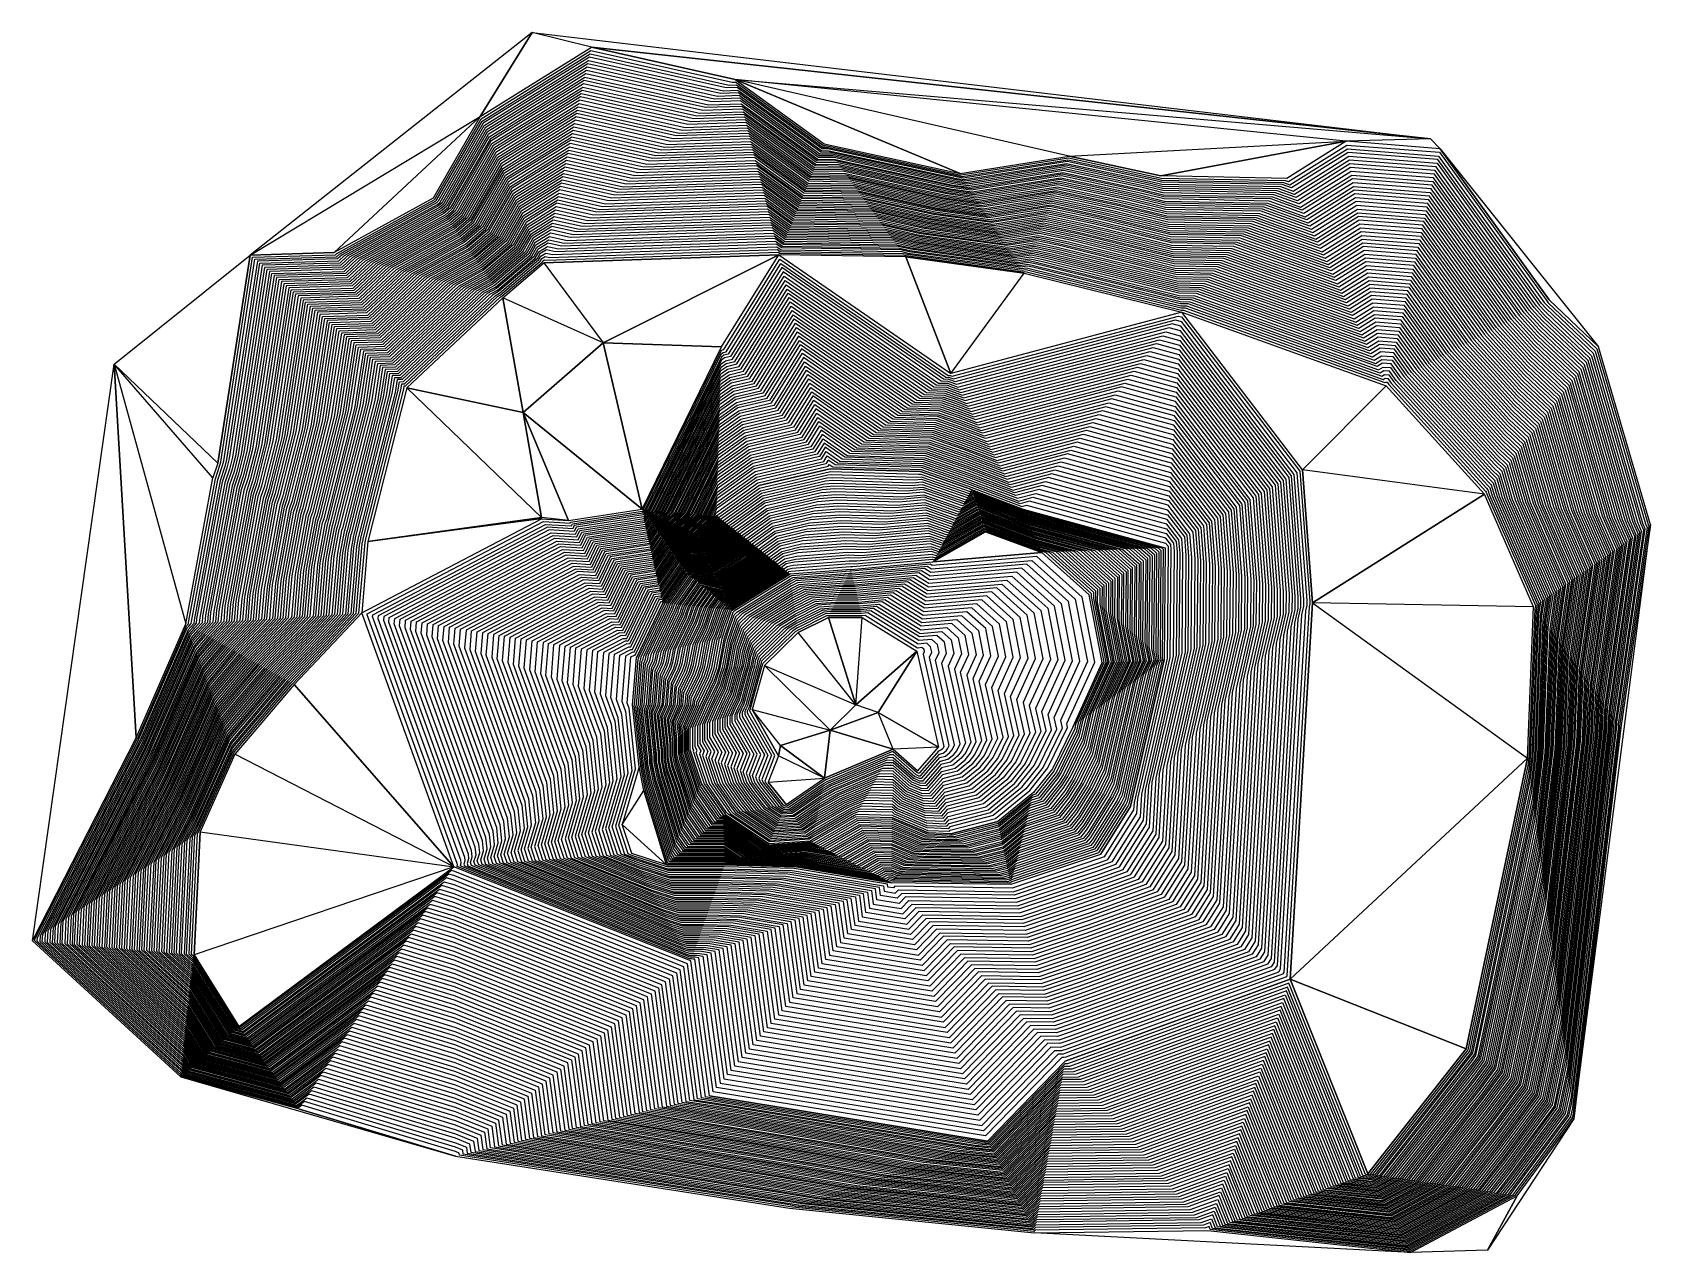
# Model space of a CAD drawing. Extents: x 7084 to 11035, y 13750 to 16729.
import ezdxf

# ---------------------------------------------------------------- set-up
doc = ezdxf.new("R2010")
doc.units = 0
doc.layers.add('Default', color=7, linetype='Continuous')

msp = doc.modelspace()

# ---------------------------------------------------------------- linework, layer by layer
at = {"layer": 'Default'}
for points in [[(7337.6, 15006.9), (7283.3, 15919.5), (7615.6, 16185.5), (7537, 15677.8), (7524.9, 15641.5), (7283.3, 15919.5), (7337.6, 15006.9), (7458.5, 15284.9), (7524.9, 15641.5), (7283.3, 15919.5), (7537, 15677.8), (7615.6, 16185.5), (7821, 16191.5), (7615.6, 16185.5), (8177.4, 16523.9), (8062.6, 16324.5), (7821, 16191.5), (8177.4, 16523.9), (8304.3, 16729.4), (10497.4, 16469.5), (10292, 16463.5), (10147, 16372.8), (9838.9, 16378.9), (10292, 16463.5), (10147, 16372.8)], [(11035.1, 15526.7), (10908.2, 15961.9), (10787.4, 16076.7), (10521.6, 16445.4), (10292, 16463.5), (9838.9, 16378.9), (9615.3, 16427.2), (10292, 16463.5), (8799.7, 16614.6), (9017.2, 16457.5), (9349.5, 16384.9), (8799.7, 16614.6), (10497.4, 16469.5), (10292, 16463.5), (8799.7, 16614.6), (9017.2, 16457.5), (9349.5, 16384.9), (9615.3, 16427.2), (8799.7, 16614.6), (10497.4, 16469.5), (8449.3, 16693.2), (8304.3, 16729.4), (7615.6, 16185.5), (8177.4, 16523.9), (8062.6, 16324.5)], [(8449.3, 16693.2), (8304.3, 16729.4), (8177.4, 16523.9), (7821, 16191.5)], [(9531.9, 13804.6), (9529, 13801.6), (8940.1, 13861.1), (8929.6, 13862.8), (8126.5, 13987.8), (8125.9, 13992.9), (8116.9, 13996.4), (7742.2, 14109.5), (7734.1, 14103.5), (7448.6, 14180.8), (7446.9, 14183.5), (7090, 14510.8), (7090.2, 14515.4), (7340, 15003.4), (7341.3, 15006.3), (7460.3, 15280.1), (7462.5, 15282.7), (7465.1, 15285.4), (7465.3, 15288.1), (7530.7, 15639.2), (7542.6, 15674.9), (7544.1, 15680.6), (7621.4, 16180.5), (7823.7, 16186.4), (7827.3, 16189.8), (8065.2, 16320.7), (8066.8, 16322.1), (8179.8, 16518.4), (8447.5, 16685.1), (8792.5, 16607.7), (8801.4, 16608), (9015.5, 16453.3), (9020.3, 16453.2), (9347.4, 16381.8), (9351.9, 16381.2), (9613.6, 16422.8), (9833.7, 16375.2), (9839.7, 16373.8), (10143, 16367.8), (10150.7, 16365), (10293.5, 16454.3), (10519.5, 16436.5), (10781.3, 16073.5), (10785, 16069.4), (10903.9, 15956.3), (11028.9, 15527.9), (11030.7, 15523.6), (10959.3, 15035.7), (10959.1, 15030), (10846.1, 14089.7), (10843.8, 14078.8), (10706.9, 13894.3), (10703.3, 13889.6), (10447.5, 13752.8), (9959.7, 13806.3), (9956.8, 13813.6), (9948.3, 13810.6), (9531.9, 13804.6)], [(9533.1, 13811.1), (9527.2, 13805.1), (8947.5, 13863.6), (8926.6, 13867), (8136.1, 13990), (8134.7, 14000.2), (8116.9, 14007.3), (7748, 14118.6), (7731.8, 14106.6), (7450.8, 14182.7), (7447.4, 14188.1), (7096, 14510.3), (7096.5, 14519.5), (7342.4, 14999.9), (7345, 15005.7), (7462.2, 15275.2), (7466.6, 15280.4), (7471.7, 15285.8), (7472.1, 15291.2), (7536.6, 15636.8), (7548.3, 15671.9), (7551.2, 15683.4), (7627.3, 16175.5), (7826.4, 16181.4), (7833.6, 16188.1), (8067.9, 16317), (8070.9, 16319.6), (8182.2, 16512.9), (8445.7, 16676.9), (8785.3, 16600.8), (8803, 16601.4), (9013.8, 16449.1), (9023.3, 16449), (9345.4, 16378.7), (9354.3, 16377.4), (9612, 16418.4), (9828.6, 16371.6), (9840.5, 16368.6), (10139.1, 16362.8), (10154.5, 16357.3), (10295, 16445.1), (10517.5, 16427.5), (10775.2, 16070.2), (10782.5, 16062.1), (10899.7, 15950.8), (11022.6, 15529), (11026.3, 15520.5), (10956, 15040.2), (10955.6, 15028.8), (10844.3, 14103.3), (10839.7, 14081.4), (10705, 13899.9), (10697.7, 13890.5), (10445.9, 13755.7), (9965.7, 13808.5), (9959.9, 13823.1), (9943, 13816.9), (9533.1, 13811.1)], [(8177.4, 16523.9), (8449.3, 16693.2)], [(8799.7, 16614.6), (8449.3, 16693.2), (10497.4, 16469.5), (10521.6, 16445.4), (10908.2, 15961.9)], [(8449.3, 16693.2), (8799.7, 16614.6)], [(9937.6, 13823.3), (9962.9, 13832.5), (9971.7, 13810.6), (10444.3, 13758.7), (10692.1, 13891.3), (10703.1, 13905.4), (10835.7, 14084.1), (10842.6, 14116.8), (10952.1, 15027.7), (10952.8, 15044.8), (11021.9, 15517.5), (11016.4, 15530.2), (10895.4, 15945.2), (10780.1, 16054.8), (10769, 16067), (10515.5, 16418.6), (10296.5, 16435.9), (10158.2, 16349.5), (10135.1, 16357.8), (9841.2, 16363.5), (9823.5, 16367.9), (9610.3, 16414), (9356.7, 16373.7), (9343.3, 16375.5), (9026.4, 16444.7), (9012.1, 16444.9), (8804.6, 16594.8), (8778.1, 16593.9), (8443.9, 16668.8), (8184.6, 16507.4), (8075.1, 16317.2), (8070.5, 16313.3), (7840, 16186.4), (7829.1, 16176.3), (7633.2, 16170.5), (7558.3, 15686.3), (7553.9, 15669), (7542.4, 15634.4), (7479, 15294.3), (7478.3, 15286.2), (7470.7, 15278.1), (7464, 15270.3), (7348.8, 15005.1), (7344.8, 14996.3), (7102.8, 14523.6), (7102.1, 14509.8), (7447.9, 14192.7), (7452.9, 14184.6), (7729.6, 14109.7), (7753.8, 14127.7), (8116.8, 14018.1), (8143.5, 14007.5), (8145.6, 13992.3), (8923.6, 13871.2), (8954.9, 13866.2), (9525.4, 13808.5), (9534.2, 13817.5), (9937.6, 13823.3)], [(7109.1, 14527.7), (7347.2, 14992.8), (7352.5, 15004.5), (7465.9, 15265.4), (7474.8, 15275.8), (7484.9, 15286.6), (7485.8, 15297.4), (7548.2, 15632), (7559.5, 15666), (7565.4, 15689.1), (7639.1, 16165.5), (7831.9, 16171.2), (7846.3, 16184.7), (8073.1, 16309.5), (8079.2, 16314.7), (8187, 16501.9), (8442.1, 16660.7), (8771, 16587), (8806.3, 16588.2), (9010.4, 16440.8), (9029.5, 16440.5), (9341.3, 16372.4), (9359.1, 16369.9), (9608.6, 16409.6), (9818.4, 16364.3), (9842, 16358.4), (10131.2, 16352.7), (10161.9, 16341.7), (10298, 16426.8), (10513.5, 16409.7), (10762.9, 16063.7), (10777.7, 16047.5), (10891.1, 15939.7), (11010.1, 15531.3), (11017.5, 15514.4), (10949.5, 15049.3), (10948.6, 15026.5), (10840.8, 14130.4), (10831.6, 14086.7), (10701.2, 13910.9), (10686.5, 13892.1), (10442.6, 13761.7), (9977.7, 13812.7), (9966, 13841.9), (9932.2, 13829.6), (9535.4, 13824), (9523.7, 13812), (8962.4, 13868.7), (8920.6, 13875.5), (8155.2, 13994.6), (8152.4, 14014.9), (8116.7, 14029), (7759.5, 14136.8), (7727.3, 14112.8), (7455.1, 14186.5), (7448.4, 14197.3), (7108.2, 14509.2), (7109.1, 14527.7)], [(11003.9, 15532.5), (10886.8, 15934.1), (10775.2, 16040.1), (10756.8, 16060.5), (10511.4, 16400.8), (10299.5, 16417.6), (10165.7, 16333.9), (10127.2, 16347.7), (9842.8, 16353.3), (9813.3, 16360.6), (9606.9, 16405.2), (9361.5, 16366.2), (9339.2, 16369.3), (9032.5, 16436.2), (9008.7, 16436.6), (8807.9, 16581.6), (8763.8, 16580.1), (8440.3, 16652.6), (8189.3, 16496.4), (8083.4, 16312.3), (8075.7, 16305.8), (7852.6, 16183), (7834.6, 16166.1), (7645, 16160.6), (7572.5, 15691.9), (7565.2, 15663.1), (7554, 15629.6), (7492.7, 15300.5), (7491.5, 15287), (7478.8, 15273.6), (7467.7, 15260.5), (7356.2, 15003.9), (7349.6, 14989.2), (7115.4, 14531.8), (7114.3, 14508.7), (7448.9, 14201.9), (7457.3, 14188.4), (7725, 14115.9), (7765.3, 14145.9), (8116.7, 14039.9), (8161.2, 14022.2), (8164.7, 13996.8), (8917.6, 13879.7), (8969.8, 13871.2), (9521.9, 13815.4), (9536.5, 13830.4), (9926.9, 13836), (9969.1, 13851.4), (9983.7, 13814.8), (10441, 13764.6), (10680.8, 13892.9), (10699.3, 13916.4), (10827.6, 14089.3), (10839.1, 14143.9), (10945, 15025.4), (10946.2, 15053.8), (11013.1, 15511.3), (11003.9, 15532.5)], [(8756.6, 16573.2), (8438.5, 16644.5), (8191.7, 16490.9), (8087.5, 16309.9), (8078.3, 16302), (7859, 16181.3), (7837.3, 16161.1), (7650.8, 16155.6), (7579.6, 15694.7), (7570.8, 15660.1), (7559.8, 15627.2), (7499.5, 15303.6), (7498.1, 15287.4), (7482.9, 15271.3), (7469.5, 15255.6), (7359.9, 15003.2), (7352, 14985.7), (7121.7, 14535.9), (7120.3, 14508.2), (7449.4, 14206.5), (7459.5, 14190.3), (7722.7, 14119), (7771.1, 14155), (8116.6, 14050.7), (8170.1, 14029.5), (8174.2, 13999.1), (8914.6, 13883.9), (8977.2, 13873.7), (9520.2, 13818.9), (9537.7, 13836.9), (9921.5, 13842.3), (9972.2, 13860.8), (9989.8, 13817), (10439.4, 13767.6), (10675.2, 13893.8), (10697.4, 13921.9), (10823.5, 14092), (10837.3, 14157.5), (10941.5, 15024.3), (10942.9, 15058.4), (11008.7, 15508.2), (10997.7, 15533.6), (10882.5, 15928.6), (10772.8, 16032.8), (10750.7, 16057.3), (10509.4, 16391.9), (10301, 16408.4), (10169.4, 16326.1), (10123.3, 16342.7), (9843.6, 16348.2), (9808.1, 16356.9), (9605.2, 16400.8), (9363.9, 16362.4), (9337.2, 16366.1), (9035.6, 16432), (9007, 16432.4), (8809.6, 16575), (8756.6, 16573.2)], [(7504.7, 15287.8), (7487, 15269), (7471.4, 15250.7), (7363.6, 15002.6), (7354.4, 14982.2), (7128, 14539.9), (7126.4, 14507.7), (7449.9, 14211), (7461.7, 14192.2), (7720.5, 14122.1), (7776.9, 14164.1), (8116.5, 14061.6), (8178.9, 14036.9), (8183.8, 14001.3), (8911.5, 13888.1), (8984.7, 13876.2), (9518.4, 13822.3), (9538.8, 13843.3), (9916.2, 13848.7), (9975.3, 13870.2), (9995.8, 13819.1), (10437.8, 13770.6), (10669.6, 13894.6), (10695.5, 13927.4), (10819.4, 14094.6), (10835.6, 14171), (10938, 15023.1), (10939.6, 15062.9), (11004.3, 15505.2), (10991.4, 15534.8), (10878.2, 15923.1), (10770.4, 16025.5), (10744.6, 16054), (10507.4, 16383), (10302.5, 16399.2), (10173.1, 16318.3), (10119.3, 16337.7), (9844.4, 16343.1), (9803, 16353.3), (9603.5, 16396.4), (9366.3, 16358.7), (9335.1, 16363), (9038.6, 16427.7), (9005.3, 16428.2), (8811.2, 16568.5), (8749.4, 16566.3), (8436.7, 16636.4), (8194.1, 16485.4), (8091.7, 16307.4), (8080.9, 16298.3), (7865.3, 16179.7), (7840, 16156), (7656.7, 16150.6), (7586.6, 15697.6), (7576.4, 15657.2), (7565.6, 15624.9), (7506.3, 15306.7), (7504.7, 15287.8)], [(9333.1, 16359.9), (9041.7, 16423.5), (9003.6, 16424.1), (8812.9, 16561.9), (8742.2, 16559.4), (8434.9, 16628.3), (8196.5, 16479.9), (8095.8, 16305), (8083.5, 16294.6), (7871.6, 16178), (7842.7, 16150.9), (7662.6, 16145.6), (7593.7, 15700.4), (7582.1, 15654.3), (7571.5, 15622.5), (7513.2, 15309.8), (7511.3, 15288.2), (7491.1, 15266.7), (7473.2, 15245.8), (7367.3, 15002), (7356.8, 14978.6), (7134.3, 14544), (7132.5, 14507.1), (7450.3, 14215.6), (7463.9, 14194.1), (7718.2, 14125.2), (7782.7, 14173.2), (8116.5, 14072.5), (8187.8, 14044.2), (8193.3, 14003.6), (8908.5, 13892.3), (8992.1, 13878.8), (9516.6, 13825.8), (9540, 13849.8), (9910.8, 13855.1), (9978.4, 13879.7), (10001.8, 13821.2), (10436.2, 13773.5), (10664, 13895.4), (10693.5, 13932.9), (10815.4, 14097.2), (10833.8, 14184.6), (10934.5, 15022), (10936.3, 15067.5), (10999.9, 15502.1), (10985.2, 15535.9), (10873.9, 15917.5), (10767.9, 16018.2), (10738.4, 16050.8), (10505.3, 16374.1), (10304, 16390), (10176.9, 16310.5), (10115.4, 16332.6), (9845.2, 16337.9), (9797.9, 16349.6), (9601.9, 16392), (9368.7, 16354.9), (9333.1, 16359.9)], [(9331, 16356.7), (9371.1, 16351.2), (9600.2, 16387.6), (9792.8, 16346), (9846, 16332.8), (10111.5, 16327.6), (10180.6, 16302.7), (10305.5, 16380.8), (10503.3, 16365.2), (10732.3, 16047.6), (10765.5, 16010.9), (10869.6, 15912), (10978.9, 15537.1), (10995.5, 15499), (10933.1, 15072), (10931, 15020.8), (10832.1, 14198.1), (10811.3, 14099.9), (10691.6, 13938.5), (10658.4, 13896.2), (10434.6, 13776.5), (10007.8, 13823.4), (9981.5, 13889.1), (9905.5, 13861.4), (9541.1, 13856.2), (9514.9, 13829.2), (8999.6, 13881.3), (8905.5, 13896.5), (8202.8, 14005.9), (8196.6, 14051.5), (8116.4, 14083.4), (7788.5, 14182.3), (7715.9, 14128.3), (7466.1, 14196), (7450.8, 14220.2), (7138.5, 14506.6), (7140.6, 14548.1), (7359.2, 14975.1), (7371, 15001.4), (7475.1, 15240.9), (7495.1, 15264.4), (7517.9, 15288.7), (7520, 15312.9), (7577.3, 15620.1), (7587.7, 15651.3), (7600.8, 15703.2), (7668.5, 16140.6), (7845.5, 16145.8), (7878, 16176.3), (8086.2, 16290.8), (8100, 16302.6), (8198.9, 16474.4), (8433.1, 16620.2), (8735, 16552.5), (8814.5, 16555.3), (9001.9, 16419.9), (9044.8, 16419.2), (9331, 16356.7)], [(9047.8, 16415), (9000.2, 16415.7), (8816.2, 16548.7), (8727.8, 16545.6), (8431.3, 16612.1), (8201.3, 16468.9), (8104.1, 16300.1), (8088.8, 16287.1), (7884.3, 16174.6), (7848.2, 16140.7), (7674.4, 16135.6), (7607.9, 15706), (7593.3, 15648.4), (7583.1, 15617.7), (7526.9, 15316), (7524.6, 15289.1), (7499.2, 15262.2), (7476.9, 15236), (7374.7, 15000.8), (7361.6, 14971.6), (7146.9, 14552.2), (7144.6, 14506.1), (7451.3, 14224.8), (7468.2, 14197.9), (7713.6, 14131.4), (7794.3, 14191.4), (8116.3, 14094.2), (8205.5, 14058.9), (8212.4, 14008.1), (8902.5, 13900.7), (9007, 13883.8), (9513.1, 13832.7), (9542.3, 13862.6), (9900.1, 13867.8), (9984.6, 13898.5), (10013.8, 13825.5), (10433, 13779.5), (10652.8, 13897.1), (10689.7, 13944), (10807.3, 14102.5), (10830.3, 14211.7), (10927.5, 15019.7), (10929.8, 15076.6), (10991.1, 15495.9), (10972.7, 15538.2), (10865.3, 15906.4), (10763.1, 16003.6), (10726.2, 16044.3), (10501.3, 16356.3), (10307, 16371.6), (10184.3, 16294.9), (10107.5, 16322.6), (9846.8, 16327.7), (9787.6, 16342.3), (9598.5, 16383.2), (9373.6, 16347.4), (9329, 16353.6), (9047.8, 16415)], [(7800.1, 14200.5), (8116.3, 14105.1), (8214.3, 14066.2), (8221.9, 14010.4), (8899.5, 13904.9), (9014.4, 13886.3), (9511.3, 13836.1), (9543.4, 13869.1), (9894.8, 13874.1), (9987.7, 13907.9), (10019.8, 13827.6), (10431.4, 13782.4), (10647.2, 13897.9), (10687.8, 13949.5), (10803.2, 14105.1), (10828.6, 14225.2), (10924, 15018.6), (10926.5, 15081.1), (10986.7, 15492.9), (10966.4, 15539.4), (10861, 15900.9), (10760.7, 15996.3), (10720.1, 16041.1), (10499.2, 16347.4), (10308.5, 16362.4), (10188.1, 16287.1), (10103.6, 16317.6), (9847.6, 16322.6), (9782.5, 16338.7), (9596.8, 16378.8), (9376, 16343.7), (9326.9, 16350.5), (9050.9, 16410.7), (8998.5, 16411.6), (8817.8, 16542.1), (8720.6, 16538.7), (8429.5, 16604), (8203.7, 16463.4), (8108.3, 16297.7), (8091.4, 16283.3), (7890.6, 16172.9), (7850.9, 16135.7), (7680.3, 16130.6), (7615, 15708.9), (7598.9, 15645.4), (7588.9, 15615.3), (7533.7, 15319.1), (7531.2, 15289.5), (7503.3, 15259.9), (7478.8, 15231.1), (7378.4, 15000.2), (7364, 14968), (7153.2, 14556.3), (7150.7, 14505.6), (7451.8, 14229.4), (7470.4, 14199.8), (7711.3, 14134.5), (7800.1, 14200.5)], [(10758.2, 15989), (10856.7, 15895.3), (10960.2, 15540.5), (10982.3, 15489.8), (10923.2, 15085.7), (10920.4, 15017.4), (10826.8, 14238.8), (10799.2, 14107.8), (10685.9, 13955), (10641.6, 13898.7), (10429.8, 13785.4), (10025.9, 13829.7), (9990.8, 13917.4), (9889.4, 13880.5), (9544.6, 13875.5), (9509.6, 13839.6), (9021.9, 13888.8), (8896.5, 13909.1), (8231.4, 14012.6), (8223.1, 14073.5), (8116.2, 14116), (7805.9, 14209.6), (7709.1, 14137.6), (7472.6, 14201.7), (7452.3, 14234), (7156.8, 14505), (7159.5, 14560.4), (7366.4, 14964.5), (7382.1, 14999.5), (7480.6, 15226.2), (7507.4, 15257.6), (7537.8, 15289.9), (7540.5, 15322.2), (7594.7, 15612.9), (7604.6, 15642.5), (7622.1, 15711.7), (7686.1, 16125.7), (7853.6, 16130.6), (7897, 16171.2), (8094, 16279.6), (8112.4, 16295.3), (8206, 16457.9), (8427.7, 16595.9), (8713.4, 16531.8), (8819.5, 16535.5), (8996.8, 16407.4), (9054, 16406.5), (9324.9, 16347.3), (9378.4, 16339.9), (9595.1, 16374.4), (9777.4, 16335), (9848.4, 16317.5), (10099.6, 16312.6), (10191.8, 16279.3), (10310, 16353.3), (10497.2, 16338.5), (10714, 16037.9), (10758.2, 15989)], [(9615.3, 16427.2), (8799.7, 16614.6), (9349.5, 16384.9), (9615.3, 16427.2)], [(7706.8, 14140.7), (7811.7, 14218.7), (8116.2, 14126.8), (8232, 14080.9), (8241, 14014.9), (8893.5, 13913.4), (9029.3, 13891.4), (9507.8, 13843), (9545.7, 13882), (9884.1, 13886.8), (9993.9, 13926.8), (10031.9, 13831.9), (10428.2, 13788.3), (10636, 13899.6), (10684, 13960.5), (10795.1, 14110.4), (10825.1, 14252.3), (10916.9, 15016.3), (10919.9, 15090.2), (10977.9, 15486.7), (10954, 15541.7), (10852.5, 15889.8), (10755.8, 15981.7), (10707.9, 16034.6), (10495.2, 16329.6), (10311.5, 16344.1), (10195.5, 16271.6), (10095.7, 16307.5), (9849.2, 16312.4), (9772.3, 16331.4), (9593.4, 16370), (9380.8, 16336.2), (9322.8, 16344.2), (9057, 16402.2), (8995.1, 16403.2), (8821.1, 16528.9), (8706.3, 16524.9), (8425.9, 16587.8), (8208.4, 16452.4), (8116.6, 16292.8), (8096.6, 16275.8), (7903.3, 16169.5), (7856.3, 16125.5), (7692, 16120.7), (7629.2, 15714.5), (7610.2, 15639.6), (7600.5, 15610.6), (7547.4, 15325.3), (7544.4, 15290.3), (7511.4, 15255.3), (7482.5, 15221.3), (7385.8, 14998.9), (7368.8, 14960.9), (7165.8, 14564.5), (7162.8, 14504.5), (7452.8, 14238.6), (7474.8, 14203.6), (7706.8, 14140.7)], [(7515.5, 15253), (7484.3, 15216.4), (7389.5, 14998.3), (7371.2, 14957.4), (7172.1, 14568.6), (7168.9, 14504), (7453.3, 14243.2), (7477, 14205.5), (7704.5, 14143.8), (7817.4, 14227.8), (8116.1, 14137.7), (8240.8, 14088.2), (8250.5, 14017.1), (8890.5, 13917.6), (9036.7, 13893.9), (9506, 13846.5), (9546.9, 13888.4), (9878.7, 13893.2), (9997, 13936.2), (10037.9, 13834), (10426.6, 13791.3), (10630.4, 13900.4), (10682.1, 13966), (10791.1, 14113), (10823.3, 14265.9), (10913.4, 15015.1), (10916.6, 15094.8), (10973.5, 15483.6), (10947.7, 15542.8), (10848.2, 15884.3), (10753.4, 15974.4), (10701.7, 16031.4), (10493.2, 16320.7), (10313, 16334.9), (10199.3, 16263.8), (10091.7, 16302.5), (9850, 16307.3), (9767.1, 16327.7), (9591.7, 16365.6), (9383.2, 16332.4), (9320.8, 16341.1), (9060.1, 16398), (8993.4, 16399), (8822.7, 16522.3), (8699.1, 16518), (8424.1, 16579.7), (8210.8, 16446.9), (8120.7, 16290.4), (8099.2, 16272.1), (7909.6, 16167.8), (7859.1, 16120.4), (7697.9, 16115.7), (7636.3, 15717.3), (7615.8, 15636.6), (7606.4, 15608.2), (7554.2, 15328.4), (7551, 15290.7), (7515.5, 15253)], [(8991.7, 16394.9), (8824.4, 16515.7), (8691.9, 16511.1), (8422.3, 16571.6), (8213.2, 16441.4), (8124.9, 16288), (8101.8, 16268.4), (7916, 16166.1), (7861.8, 16115.3), (7703.8, 16110.7), (7643.4, 15720.2), (7621.5, 15633.7), (7612.2, 15605.8), (7561.1, 15331.5), (7557.6, 15291.1), (7519.6, 15250.8), (7486.2, 15211.6), (7393.2, 14997.7), (7373.6, 14953.9), (7178.4, 14572.6), (7175, 14503.5), (7453.8, 14247.8), (7479.2, 14207.4), (7702.2, 14147), (7823.2, 14236.9), (8116, 14148.6), (8249.7, 14095.5), (8260.1, 14019.4), (8887.5, 13921.8), (9044.2, 13896.4), (9504.3, 13849.9), (9548, 13894.9), (9873.4, 13899.5), (10000.1, 13945.7), (10043.9, 13836.1), (10425, 13794.3), (10624.8, 13901.2), (10680.1, 13971.5), (10787, 14115.7), (10821.6, 14279.4), (10909.9, 15014), (10913.4, 15099.3), (10969.1, 15480.5), (10941.5, 15544), (10843.9, 15878.7), (10750.9, 15967), (10695.6, 16028.2), (10491.1, 16311.8), (10314.5, 16325.7), (10203, 16256), (10087.8, 16297.5), (9850.7, 16302.1), (9762, 16324), (9590.1, 16361.2), (9385.6, 16328.7), (9318.7, 16337.9), (9063.1, 16393.7), (8991.7, 16394.9)], [(10748.5, 15959.7), (10689.5, 16024.9), (10489.1, 16302.9), (10316, 16316.5), (10206.7, 16248.2), (10083.8, 16292.5), (9851.5, 16297), (9756.9, 16320.4), (9588.4, 16356.8), (9388, 16324.9), (9316.7, 16334.8), (9066.2, 16389.5), (8990, 16390.7), (8826, 16509.2), (8684.7, 16504.2), (8420.5, 16563.5), (8215.6, 16435.9), (8129, 16285.5), (8104.5, 16264.6), (7922.3, 16164.4), (7864.5, 16110.3), (7709.7, 16105.7), (7650.5, 15723), (7627.1, 15630.7), (7618, 15603.4), (7567.9, 15334.6), (7564.2, 15291.5), (7523.6, 15248.5), (7488, 15206.7), (7396.9, 14997.1), (7376, 14950.3), (7184.7, 14576.7), (7181, 14502.9), (7454.3, 14252.3), (7481.4, 14209.3), (7700, 14150.1), (7829, 14246), (8116, 14159.4), (8258.5, 14102.9), (8269.6, 14021.7), (8884.4, 13926), (9051.6, 13898.9), (9502.5, 13853.4), (9549.2, 13901.3), (9868, 13905.9), (10003.2, 13955.1), (10049.9, 13838.2), (10423.4, 13797.2), (10619.2, 13902), (10678.2, 13977.1), (10783, 14118.3), (10819.8, 14293), (10906.4, 15012.8), (10910.1, 15103.9), (10964.7, 15477.5), (10935.2, 15545.1), (10839.6, 15873.2), (10748.5, 15959.7)], [(8677.5, 16497.3), (8827.7, 16502.6), (8988.3, 16386.5), (9069.3, 16385.2), (9314.6, 16331.7), (9390.4, 16321.2), (9586.7, 16352.4), (9751.8, 16316.7), (9852.3, 16291.9), (10079.9, 16287.4), (10210.5, 16240.4), (10317.5, 16307.3), (10487.1, 16293.9), (10683.4, 16021.7), (10746.1, 15952.4), (10835.3, 15867.6), (10929, 15546.3), (10960.3, 15474.4), (10906.8, 15108.4), (10902.9, 15011.7), (10818.1, 14306.5), (10778.9, 14120.9), (10676.3, 13982.6), (10613.6, 13902.9), (10421.8, 13800.2), (10055.9, 13840.4), (10006.3, 13964.5), (9862.7, 13912.3), (9550.4, 13907.8), (9500.7, 13856.8), (9059, 13901.4), (8881.4, 13930.2), (8279.1, 14023.9), (8267.4, 14110.2), (8115.9, 14170.3), (7834.8, 14255.1), (7697.7, 14153.2), (7483.5, 14211.2), (7454.8, 14256.9), (7187.1, 14502.4), (7191, 14580.8), (7378.4, 14946.8), (7400.6, 14996.5), (7489.8, 15201.8), (7527.7, 15246.2), (7570.8, 15291.9), (7574.7, 15337.7), (7623.8, 15601), (7632.7, 15627.8), (7657.5, 15725.8), (7715.5, 16100.7), (7867.2, 16105.2), (7928.6, 16162.7), (8107.1, 16260.9), (8133.2, 16283.1), (8218, 16430.4), (8418.7, 16555.4), (8677.5, 16497.3)], [(8878.4, 13934.4), (8288.7, 14026.2), (8276.2, 14117.5), (8115.8, 14181.2), (7840.6, 14264.2), (7695.4, 14156.3), (7485.7, 14213.1), (7455.3, 14261.5), (7193.2, 14501.9), (7197.3, 14584.9), (7380.8, 14943.3), (7404.3, 14995.8), (7491.7, 15196.9), (7531.8, 15243.9), (7577.4, 15292.4), (7581.6, 15340.8), (7629.6, 15598.6), (7638.4, 15624.9), (7664.6, 15728.6), (7721.4, 16095.7), (7870, 16100.1), (7934.9, 16161), (8109.7, 16257.1), (8137.3, 16280.7), (8220.3, 16424.9), (8416.9, 16547.2), (8670.3, 16490.4), (8829.3, 16496), (8986.6, 16382.3), (9072.3, 16381), (9312.6, 16328.5), (9392.8, 16317.4), (9585, 16348), (9746.6, 16313.1), (9853.1, 16286.8), (10075.9, 16282.4), (10214.2, 16232.6), (10319, 16298.1), (10485, 16285), (10677.3, 16018.5), (10743.6, 15945.1), (10831, 15862.1), (10922.7, 15547.4), (10955.9, 15471.3), (10903.5, 15113), (10899.4, 15010.6), (10816.4, 14320.1), (10774.9, 14123.6), (10674.4, 13988.1), (10608, 13903.7), (10420.2, 13803.2), (10062, 13842.5), (10009.4, 13974), (9857.3, 13918.6), (9551.5, 13914.2), (9499, 13860.3), (9066.5, 13904), (8878.4, 13934.4)], [(7199.3, 14501.3), (7203.6, 14589), (7383.2, 14939.7), (7408, 14995.2), (7493.5, 15192), (7535.9, 15241.6), (7584, 15292.8), (7588.4, 15343.9), (7635.4, 15596.3), (7644, 15621.9), (7671.7, 15731.5), (7727.3, 16090.8), (7872.7, 16095), (7941.3, 16159.3), (8112.3, 16253.4), (8141.5, 16278.2), (8222.7, 16419.4), (8415.1, 16539.1), (8663.1, 16483.5), (8831, 16489.4), (8984.9, 16378.2), (9075.4, 16376.7), (9310.5, 16325.4), (9395.2, 16313.7), (9583.3, 16343.6), (9741.5, 16309.4), (9853.9, 16281.7), (10072, 16277.4), (10217.9, 16224.8), (10320.5, 16289), (10483, 16276.1), (10671.1, 16015.2), (10741.2, 15937.8), (10826.7, 15856.5), (10916.5, 15548.6), (10951.5, 15468.2), (10900.2, 15117.5), (10895.8, 15009.4), (10814.6, 14333.6), (10770.8, 14126.2), (10672.5, 13993.6), (10602.4, 13904.5), (10418.6, 13806.1), (10068, 13844.6), (10012.5, 13983.4), (9852, 13925), (9552.7, 13920.7), (9497.2, 13863.7), (9073.9, 13906.5), (8875.4, 13938.6), (8298.2, 14028.4), (8285.1, 14124.9), (8115.8, 14192), (7846.4, 14273.3), (7693.1, 14159.4), (7487.9, 14215), (7455.8, 14266.1), (7199.3, 14501.3)], [(9078.4, 16372.5), (8983.2, 16374), (8832.6, 16482.8), (8655.9, 16476.6), (8413.3, 16531), (8225.1, 16413.9), (8145.6, 16275.8), (8114.9, 16249.7), (7947.6, 16157.6), (7875.4, 16090), (7733.2, 16085.8), (7678.8, 15734.3), (7649.6, 15619), (7641.3, 15593.9), (7595.3, 15347), (7590.6, 15293.2), (7539.9, 15239.4), (7495.4, 15187.1), (7411.7, 14994.6), (7385.6, 14936.2), (7209.9, 14593.1), (7205.3, 14500.8), (7456.3, 14270.7), (7490.1, 14216.9), (7690.9, 14162.5), (7852.2, 14282.4), (8115.7, 14202.9), (8293.9, 14132.2), (8307.7, 14030.7), (8872.4, 13942.8), (9081.3, 13909), (9495.4, 13867.2), (9553.8, 13927.1), (9846.6, 13931.3), (10015.6, 13992.8), (10074, 13846.7), (10417, 13809.1), (10596.8, 13905.3), (10670.6, 13999.1), (10766.8, 14128.8), (10812.9, 14347.2), (10892.3, 15008.3), (10896.9, 15122.1), (10947.1, 15465.2), (10910.3, 15549.7), (10822.4, 15851), (10738.8, 15930.5), (10665, 16012), (10481, 16267.2), (10322, 16279.8), (10221.7, 16217), (10068, 16272.4), (9854.7, 16276.6), (9736.4, 16305.8), (9581.6, 16339.2), (9397.6, 16310), (9308.5, 16322.3), (9078.4, 16372.5)], [(9081.5, 16368.2), (8981.5, 16369.8), (8834.3, 16476.2), (8648.7, 16469.7), (8411.5, 16522.9), (8227.5, 16408.4), (8149.8, 16273.4), (8117.5, 16245.9), (7953.9, 16155.9), (7878.1, 16084.9), (7739.1, 16080.8), (7685.9, 15737.1), (7655.3, 15616), (7647.1, 15591.5), (7602.1, 15350.1), (7597.2, 15293.6), (7544, 15237.1), (7497.2, 15182.2), (7415.4, 14994), (7388, 14932.6), (7216.2, 14597.2), (7211.4, 14500.3), (7456.8, 14275.3), (7492.3, 14218.8), (7688.6, 14165.6), (7858, 14291.5), (8115.6, 14213.8), (8302.8, 14139.5), (8317.3, 14033), (8869.4, 13947), (9088.8, 13911.5), (9493.7, 13870.6), (9555, 13933.6), (9841.2, 13937.7), (10018.7, 14002.3), (10080, 13848.9), (10415.4, 13812.1), (10591.2, 13906.2), (10668.6, 14004.6), (10762.7, 14131.5), (10811.1, 14360.7), (10888.8, 15007.1), (10893.7, 15126.6), (10942.7, 15462.1), (10904, 15550.9), (10818.1, 15845.5), (10736.3, 15923.2), (10658.9, 16008.8), (10479, 16258.3), (10323.5, 16270.6), (10225.4, 16209.2), (10064.1, 16267.3), (9855.5, 16271.4), (9731.3, 16302.1), (9580, 16334.8), (9400, 16306.2), (9306.4, 16319.1), (9081.5, 16368.2)], [(7863.8, 14300.6), (8115.6, 14224.7), (8311.6, 14146.9), (8326.8, 14035.2), (8866.4, 13951.3), (9096.2, 13914), (9491.9, 13874.1), (9556.1, 13940), (9835.9, 13944), (10021.8, 14011.7), (10086, 13851), (10413.8, 13815), (10585.6, 13907), (10666.7, 14010.2), (10758.7, 14134.1), (10809.4, 14374.3), (10885.3, 15006), (10890.4, 15131.2), (10938.3, 15459), (10897.8, 15552), (10813.8, 15839.9), (10733.9, 15915.9), (10652.8, 16005.5), (10476.9, 16249.4), (10325, 16261.4), (10229.1, 16201.4), (10060.1, 16262.3), (9856.3, 16266.3), (9726.2, 16298.5), (9578.3, 16330.4), (9402.4, 16302.5), (9304.4, 16316), (9084.6, 16364), (8979.8, 16365.7), (8835.9, 16469.6), (8641.6, 16462.8), (8409.7, 16514.8), (8229.9, 16402.9), (8153.9, 16270.9), (8120.1, 16242.2), (7960.3, 16154.2), (7880.8, 16079.8), (7745, 16075.8), (7693, 15739.9), (7660.9, 15613.1), (7652.9, 15589.1), (7608.9, 15353.2), (7603.9, 15294), (7548.1, 15234.8), (7499.1, 15177.3), (7419.1, 14993.4), (7390.4, 14929.1), (7222.5, 14601.3), (7217.5, 14499.8), (7457.3, 14279.9), (7494.5, 14220.7), (7686.3, 14168.7), (7863.8, 14300.6)], [(9857.1, 16261.2), (10056.2, 16257.3), (10232.9, 16193.6), (10326.5, 16252.2), (10474.9, 16240.5), (10646.7, 16002.3), (10731.5, 15908.6), (10809.5, 15834.4), (10891.5, 15553.2), (10933.9, 15455.9), (10887.1, 15135.7), (10881.8, 15004.9), (10807.6, 14387.8), (10754.6, 14136.7), (10664.8, 14015.7), (10580, 13907.8), (10412.1, 13818), (10092, 13853.1), (10024.9, 14021.1), (9830.5, 13950.4), (9557.3, 13946.5), (9490.1, 13877.5), (9103.7, 13916.6), (8863.4, 13955.5), (8336.3, 14037.5), (8320.4, 14154.2), (8115.5, 14235.5), (7869.6, 14309.7), (7684, 14171.8), (7496.6, 14222.6), (7457.8, 14284.5), (7223.5, 14499.2), (7228.8, 14605.3), (7392.8, 14925.6), (7422.8, 14992.8), (7500.9, 15172.4), (7552.2, 15232.5), (7610.5, 15294.4), (7615.8, 15356.3), (7658.7, 15586.7), (7666.5, 15610.1), (7700.1, 15742.8), (7750.8, 16070.8), (7883.6, 16074.7), (7966.6, 16152.5), (8122.8, 16238.4), (8158.1, 16268.5), (8232.3, 16397.4), (8407.9, 16506.7), (8634.4, 16455.9), (8837.6, 16463), (8978.1, 16361.5), (9087.6, 16359.7), (9302.3, 16312.9), (9404.8, 16298.7), (9576.6, 16326), (9721, 16294.8), (9857.1, 16261.2)], [(10883.8, 15140.3), (10878.3, 15003.7), (10805.9, 14401.4), (10750.6, 14139.4), (10662.9, 14021.2), (10574.4, 13908.6), (10410.5, 13820.9), (10098.1, 13855.3), (10028, 14030.5), (9825.2, 13956.7), (9558.4, 13952.9), (9488.4, 13881), (9111.1, 13919.1), (8860.4, 13959.7), (8345.9, 14039.7), (8329.3, 14161.5), (8115.4, 14246.4), (7875.3, 14318.8), (7681.8, 14174.9), (7498.8, 14224.5), (7458.3, 14289), (7229.6, 14498.7), (7235.2, 14609.4), (7395.2, 14922), (7426.5, 14992.2), (7502.8, 15167.5), (7556.2, 15230.3), (7617.1, 15294.8), (7622.6, 15359.4), (7664.5, 15584.3), (7672.1, 15607.2), (7707.2, 15745.6), (7756.7, 16065.8), (7886.3, 16069.6), (7972.9, 16150.8), (8125.4, 16234.7), (8162.2, 16266.1), (8234.7, 16391.9), (8406.1, 16498.6), (8627.2, 16449), (8839.2, 16456.4), (8976.4, 16357.3), (9090.7, 16355.5), (9300.3, 16309.7), (9407.2, 16295), (9574.9, 16321.6), (9715.9, 16291.1), (9857.9, 16256.1), (10052.2, 16252.3), (10236.6, 16185.8), (10328.1, 16243), (10472.9, 16231.6), (10640.5, 15999), (10729, 15901.3), (10805.3, 15828.8), (10885.3, 15554.3), (10929.5, 15452.9), (10883.8, 15140.3)], [(8128, 16231), (8166.4, 16263.6), (8237, 16386.4), (8404.3, 16490.5), (8620, 16442.2), (8840.8, 16449.8), (8974.7, 16353.1), (9093.8, 16351.2), (9298.2, 16306.6), (9409.6, 16291.2), (9573.2, 16317.2), (9710.8, 16287.5), (9858.7, 16251), (10048.3, 16247.3), (10240.3, 16178.1), (10329.6, 16233.8), (10470.8, 16222.7), (10634.4, 15995.8), (10726.6, 15893.9), (10801, 15823.3), (10879, 15555.5), (10925.1, 15449.8), (10880.5, 15144.8), (10874.8, 15002.6), (10804.1, 14414.9), (10746.5, 14142), (10661, 14026.7), (10568.8, 13909.5), (10408.9, 13823.9), (10104.1, 13857.4), (10031.1, 14040), (9819.8, 13963.1), (9559.6, 13959.4), (9486.6, 13884.4), (9118.5, 13921.6), (8857.3, 13963.9), (8355.4, 14042), (8338.1, 14168.9), (8115.4, 14257.3), (7881.1, 14327.9), (7679.5, 14178), (7501, 14226.4), (7458.8, 14293.6), (7235.7, 14498.2), (7241.5, 14613.5), (7397.6, 14918.5), (7430.3, 14991.5), (7504.6, 15162.6), (7560.3, 15228), (7623.7, 15295.2), (7629.4, 15362.5), (7670.3, 15582), (7677.8, 15604.3), (7714.3, 15748.4), (7762.6, 16060.8), (7889, 16064.6), (7979.3, 16149.1), (8128, 16231)], [(9560.7, 13965.8), (9484.8, 13887.9), (9126, 13924.1), (8854.3, 13968.1), (8365, 14044.3), (8347, 14176.2), (8115.3, 14268.1), (7886.9, 14337), (7677.2, 14181.1), (7503.2, 14228.3), (7459.3, 14298.2), (7241.8, 14497.7), (7247.8, 14617.6), (7400, 14915), (7434, 14990.9), (7506.5, 15157.7), (7564.4, 15225.7), (7630.3, 15295.7), (7636.3, 15365.6), (7676.2, 15579.6), (7683.4, 15601.3), (7721.4, 15751.2), (7768.5, 16055.9), (7891.7, 16059.5), (7985.6, 16147.4), (8130.6, 16227.2), (8170.5, 16261.2), (8239.4, 16380.9), (8402.5, 16482.4), (8612.8, 16435.3), (8842.5, 16443.3), (8973, 16349), (9096.8, 16347), (9296.2, 16303.5), (9412, 16287.5), (9571.5, 16312.8), (9705.7, 16283.8), (9859.5, 16245.9), (10044.3, 16242.2), (10244.1, 16170.3), (10331.1, 16224.7), (10468.8, 16213.8), (10628.3, 15992.6), (10724.2, 15886.6), (10796.7, 15817.7), (10872.8, 15556.6), (10920.7, 15446.7), (10877.2, 15149.3), (10871.2, 15001.4), (10802.4, 14428.5), (10742.4, 14144.6), (10659.1, 14032.2), (10563.2, 13910.3), (10407.3, 13826.9), (10110.1, 13859.5), (10034.2, 14049.4), (9814.5, 13969.4), (9560.7, 13965.8)], [(10657.2, 14037.7), (10557.6, 13911.1), (10405.7, 13829.8), (10116.1, 13861.6), (10037.3, 14058.8), (9809.1, 13975.8), (9561.9, 13972.3), (9483.1, 13891.3), (9133.4, 13926.6), (8851.3, 13972.3), (8374.5, 14046.5), (8355.8, 14183.5), (8115.2, 14279), (7892.7, 14346.1), (7674.9, 14184.2), (7505.4, 14230.2), (7459.8, 14302.8), (7247.8, 14497.1), (7254.1, 14621.7), (7402.4, 14911.4), (7437.7, 14990.3), (7508.3, 15152.8), (7568.5, 15223.4), (7636.9, 15296.1), (7643.1, 15368.7), (7682, 15577.2), (7689, 15598.4), (7728.4, 15754.1), (7774.4, 16050.9), (7894.5, 16054.4), (7991.9, 16145.7), (8133.2, 16223.5), (8174.7, 16258.8), (8241.8, 16375.4), (8400.7, 16474.3), (8605.6, 16428.4), (8844.1, 16436.7), (8971.3, 16344.8), (9099.9, 16342.7), (9294.1, 16300.3), (9414.4, 16283.7), (9569.9, 16308.4), (9700.5, 16280.2), (9860.2, 16240.7), (10040.4, 16237.2), (10247.8, 16162.5), (10332.6, 16215.5), (10466.8, 16204.9), (10622.2, 15989.3), (10721.7, 15879.3), (10792.4, 15812.2), (10866.6, 15557.8), (10916.3, 15443.6), (10874, 15153.9), (10867.7, 15000.3), (10800.6, 14442), (10738.4, 14147.3), (10657.2, 14037.7)], [(9568.2, 16304), (9416.8, 16280), (9292.1, 16297.2), (9102.9, 16338.5), (8969.6, 16340.6), (8845.8, 16430.1), (8598.4, 16421.5), (8399, 16466.2), (8244.2, 16369.9), (8178.9, 16256.3), (8135.8, 16219.7), (7998.3, 16144), (7897.2, 16049.3), (7780.2, 16045.9), (7735.5, 15756.9), (7694.7, 15595.4), (7687.8, 15574.8), (7650, 15371.8), (7643.5, 15296.5), (7572.5, 15221.1), (7510.1, 15147.9), (7441.4, 14989.7), (7404.8, 14907.9), (7260.4, 14625.8), (7253.9, 14496.6), (7460.3, 14307.4), (7507.6, 14232.1), (7672.6, 14187.3), (7898.5, 14355.2), (8115.2, 14289.9), (8364.7, 14190.9), (8384, 14048.8), (8848.3, 13976.5), (9140.8, 13929.2), (9481.3, 13894.8), (9563, 13978.7), (9803.8, 13982.2), (10040.4, 14068.3), (10122.1, 13863.8), (10404.1, 13832.8), (10552, 13911.9), (10655.2, 14043.2), (10734.3, 14149.9), (10798.9, 14455.6), (10864.2, 14999.1), (10870.7, 15158.4), (10911.9, 15440.5), (10860.3, 15558.9), (10788.1, 15806.7), (10719.3, 15872), (10616.1, 15986.1), (10464.7, 16196), (10334.1, 16206.3), (10251.5, 16154.7), (10036.4, 16232.2), (9861, 16235.6), (9695.4, 16276.5), (9568.2, 16304)], [(9798.4, 13988.5), (10043.5, 14077.7), (10128.1, 13865.9), (10402.5, 13835.8), (10546.4, 13912.8), (10653.3, 14048.8), (10730.3, 14152.5), (10797.1, 14469.1), (10860.7, 14998), (10867.4, 15163), (10907.5, 15437.5), (10854.1, 15560.1), (10783.8, 15801.1), (10716.9, 15864.7), (10609.9, 15982.9), (10462.7, 16187.1), (10335.6, 16197.1), (10255.3, 16146.9), (10032.5, 16227.2), (9861.8, 16230.5), (9690.3, 16272.9), (9566.5, 16299.6), (9419.3, 16276.2), (9290, 16294.1), (9106, 16334.2), (8967.9, 16336.4), (8847.4, 16423.5), (8591.2, 16414.6), (8397.2, 16458.1), (8246.6, 16364.4), (8183, 16253.9), (8138.4, 16216), (8004.6, 16142.3), (7899.9, 16044.2), (7786.1, 16040.9), (7742.6, 15759.7), (7700.3, 15592.5), (7693.6, 15572.4), (7656.8, 15374.9), (7650.1, 15296.9), (7576.6, 15218.9), (7512, 15143.1), (7445.1, 14989.1), (7407.2, 14904.3), (7266.7, 14629.9), (7260, 14496.1), (7460.7, 14312), (7509.8, 14234), (7670.4, 14190.4), (7904.3, 14364.3), (8115.1, 14300.7), (8373.5, 14198.2), (8393.6, 14051), (8845.3, 13980.7), (9148.3, 13931.7), (9479.5, 13898.2), (9564.2, 13985.2), (9798.4, 13988.5)], [(9685.2, 16269.2), (9862.6, 16225.4), (10028.5, 16222.1), (10259, 16139.1), (10337.1, 16187.9), (10460.7, 16178.2), (10603.8, 15979.6), (10714.4, 15857.4), (10779.5, 15795.6), (10847.8, 15561.3), (10903.1, 15434.4), (10864.1, 15167.5), (10857.2, 14996.9), (10795.4, 14482.7), (10726.2, 14155.2), (10651.4, 14054.3), (10540.8, 13913.6), (10400.9, 13838.7), (10134.1, 13868), (10046.6, 14087.1), (9793.1, 13994.9), (9565.3, 13991.6), (9477.8, 13901.7), (9155.7, 13934.2), (8842.3, 13985), (8403.1, 14053.3), (8382.4, 14205.5), (8115, 14311.6), (7910.1, 14373.4), (7668.1, 14193.5), (7511.9, 14235.9), (7461.2, 14316.6), (7266.1, 14495.6), (7273, 14634), (7409.6, 14900.8), (7448.8, 14988.5), (7513.8, 15138.2), (7580.7, 15216.6), (7656.7, 15297.3), (7663.6, 15378), (7699.4, 15570), (7705.9, 15589.6), (7749.7, 15762.5), (7792, 16035.9), (7902.6, 16039.2), (8010.9, 16140.6), (8141.1, 16212.2), (8187.2, 16251.5), (8249, 16358.8), (8395.4, 16450), (8584, 16407.7), (8849.1, 16416.9), (8966.2, 16332.3), (9109.1, 16330), (9288, 16290.9), (9421.7, 16272.5), (9564.8, 16295.2), (9685.2, 16269.2)], [(10793.6, 14496.2), (10722.2, 14157.8), (10649.5, 14059.8), (10535.2, 13914.4), (10399.3, 13841.7), (10140.2, 13870.1), (10049.7, 14096.6), (9787.7, 14001.2), (9566.5, 13998.1), (9476, 13905.1), (9163.1, 13936.7), (8839.3, 13989.2), (8412.6, 14055.6), (8391.2, 14212.9), (8115, 14322.5), (7915.9, 14382.5), (7665.8, 14196.7), (7514.1, 14237.7), (7461.7, 14321.2), (7272.1, 14495), (7279.3, 14638), (7412, 14897.3), (7452.5, 14987.8), (7515.7, 15133.3), (7584.7, 15214.3), (7663.3, 15297.7), (7670.5, 15381.1), (7705.2, 15567.7), (7711.6, 15586.6), (7756.8, 15765.4), (7797.9, 16030.9), (7905.3, 16034.1), (8017.3, 16139), (8143.7, 16208.5), (8191.3, 16249), (8251.3, 16353.3), (8393.6, 16441.9), (8576.9, 16400.8), (8850.7, 16410.3), (8964.5, 16328.1), (9112.1, 16325.7), (9285.9, 16287.8), (9424.1, 16268.7), (9563.1, 16290.8), (9680, 16265.6), (9863.4, 16220.3), (10024.6, 16217.1), (10262.7, 16131.3), (10338.6, 16178.7), (10458.7, 16169.2), (10597.7, 15976.4), (10712, 15850.1), (10775.2, 15790), (10841.6, 15562.4), (10898.7, 15431.3), (10860.8, 15172.1), (10853.7, 14995.7), (10793.6, 14496.2)], [(9615.3, 16427.2), (10292, 16463.5)], [(10521.6, 16445.4), (10787.4, 16076.7)], [(10591.6, 15973.2), (10456.6, 16160.3), (10340.1, 16169.5), (10266.5, 16123.5), (10020.6, 16212.1), (9864.2, 16215.2), (9674.9, 16261.9), (9561.4, 16286.4), (9426.5, 16265), (9283.9, 16284.7), (9115.2, 16321.5), (8962.8, 16323.9), (8852.4, 16403.7), (8569.7, 16393.9), (8391.8, 16433.8), (8253.7, 16347.8), (8195.5, 16246.6), (8146.3, 16204.8), (8023.6, 16137.3), (7908.1, 16029), (7803.8, 16025.9), (7763.9, 15768.2), (7717.2, 15583.7), (7711.1, 15565.3), (7677.3, 15384.2), (7669.9, 15298.1), (7588.8, 15212), (7517.5, 15128.4), (7456.2, 14987.2), (7414.4, 14893.7), (7285.6, 14642.1), (7278.2, 14494.5), (7462.2, 14325.8), (7516.3, 14239.6), (7663.5, 14199.8), (7921.7, 14391.7), (8114.9, 14333.4), (8400.1, 14220.2), (8422.2, 14057.8), (8836.3, 13993.4), (9170.6, 13939.2), (9474.2, 13908.6), (9567.7, 14004.5), (9782.4, 14007.6), (10052.8, 14106), (10146.2, 13872.3), (10397.7, 13844.7), (10529.6, 13915.2), (10647.6, 14065.3), (10718.1, 14160.4), (10791.9, 14509.8), (10850.2, 14994.6), (10857.5, 15176.6), (10894.3, 15428.2), (10835.3, 15563.6), (10770.9, 15784.5), (10709.6, 15842.8), (10591.6, 15973.2)], [(10645.7, 14070.8), (10524, 13916.1), (10396.1, 13847.6), (10152.2, 13874.4), (10055.9, 14115.4), (9777, 14013.9), (9568.8, 14011), (9472.5, 13912), (9178, 13941.8), (8833.2, 13997.6), (8431.7, 14060.1), (8408.9, 14227.5), (8114.8, 14344.2), (7927.4, 14400.8), (7661.3, 14202.9), (7518.5, 14241.5), (7462.7, 14330.3), (7284.3, 14494), (7291.9, 14646.2), (7416.8, 14890.2), (7459.9, 14986.6), (7519.4, 15123.5), (7592.9, 15209.7), (7676.6, 15298.5), (7684.2, 15387.3), (7716.9, 15562.9), (7722.8, 15580.7), (7771, 15771), (7809.7, 16021), (7910.8, 16023.9), (8029.9, 16135.6), (8148.9, 16201), (8199.6, 16244.2), (8256.1, 16342.3), (8390, 16425.7), (8562.5, 16387), (8854, 16397.1), (8961.1, 16319.8), (9118.3, 16317.2), (9281.8, 16281.5), (9428.9, 16261.2), (9559.7, 16282), (9669.8, 16258.2), (9865, 16210), (10016.7, 16207.1), (10270.2, 16115.7), (10341.6, 16160.4), (10454.6, 16151.4), (10585.5, 15969.9), (10707.2, 15835.5), (10766.6, 15778.9), (10829.1, 15564.7), (10889.9, 15425.2), (10854.3, 15181.2), (10846.6, 14993.4), (10790.1, 14523.3), (10714.1, 14163.1), (10645.7, 14070.8)], [(8830.2, 14001.8), (8441.2, 14062.3), (8417.7, 14234.8), (8114.8, 14355.1), (7933.2, 14409.9), (7659, 14206), (7520.7, 14243.4), (7463.2, 14334.9), (7290.3, 14493.5), (7298.2, 14650.3), (7419.2, 14886.7), (7463.6, 14986), (7521.2, 15118.6), (7597, 15207.5), (7683.2, 15298.9), (7691, 15390.4), (7722.7, 15560.5), (7728.5, 15577.8), (7778.1, 15773.8), (7815.5, 16016), (7913.5, 16018.9), (8036.3, 16133.9), (8151.5, 16197.3), (8203.8, 16241.7), (8258.5, 16336.8), (8388.2, 16417.5), (8555.3, 16380.1), (8855.6, 16390.5), (8959.4, 16315.6), (9121.3, 16313), (9279.8, 16278.4), (9431.3, 16257.5), (9558.1, 16277.6), (9664.7, 16254.6), (9865.8, 16204.9), (10012.7, 16202), (10273.9, 16107.9), (10343.1, 16151.2), (10452.6, 16142.5), (10579.4, 15966.7), (10704.7, 15828.2), (10762.3, 15773.4), (10822.9, 15565.9), (10885.5, 15422.1), (10851, 15185.7), (10843.1, 14992.3), (10788.4, 14536.9), (10710, 14165.7), (10643.8, 14076.3), (10518.4, 13916.9), (10394.5, 13850.6), (10158.2, 13876.5), (10059, 14124.9), (9771.7, 14020.3), (9570, 14017.4), (9470.7, 13915.5), (9185.5, 13944.3), (8830.2, 14001.8)], [(10706, 14168.3), (10641.8, 14081.8), (10512.8, 13917.7), (10392.9, 13853.5), (10164.2, 13878.7), (10062.1, 14134.3), (9766.3, 14026.6), (9571.1, 14023.9), (9468.9, 13918.9), (9192.9, 13946.8), (8827.2, 14006), (8450.8, 14064.6), (8426.6, 14242.2), (8114.7, 14366), (7939, 14419), (7656.7, 14209.1), (7522.9, 14245.3), (7463.7, 14339.5), (7296.4, 14492.9), (7304.5, 14654.4), (7421.6, 14883.1), (7467.3, 14985.4), (7523.1, 15113.7), (7601, 15205.2), (7689.8, 15299.4), (7697.8, 15393.5), (7728.5, 15558.1), (7734.1, 15574.9), (7785.2, 15776.7), (7821.4, 16011), (7916.2, 16013.8), (8042.6, 16132.2), (8154.1, 16193.5), (8207.9, 16239.3), (8260.9, 16331.3), (8386.4, 16409.4), (8548.1, 16373.2), (8857.3, 16383.9), (8957.7, 16311.4), (9124.4, 16308.7), (9277.7, 16275.3), (9433.7, 16253.7), (9556.4, 16273.2), (9659.5, 16250.9), (9866.6, 16199.8), (10008.8, 16197), (10277.7, 16100.1), (10344.6, 16142), (10450.5, 16133.6), (10573.2, 15963.5), (10702.3, 15820.8), (10758.1, 15767.8), (10816.6, 15567), (10881.1, 15419), (10847.7, 15190.3), (10839.6, 14991.2), (10786.6, 14550.4), (10706, 14168.3)], [(7471, 14984.8), (7524.9, 15108.8), (7605.1, 15202.9), (7696.4, 15299.8), (7704.7, 15396.6), (7734.3, 15555.7), (7739.7, 15571.9), (7792.3, 15779.5), (7827.3, 16006), (7918.9, 16008.7), (8048.9, 16130.5), (8156.7, 16189.8), (8212.1, 16236.8), (8263.3, 16325.8), (8384.6, 16401.3), (8540.9, 16366.3), (8858.9, 16377.4), (8956, 16307.2), (9127.4, 16304.5), (9275.7, 16272.1), (9436.1, 16250), (9554.7, 16268.9), (9654.4, 16247.3), (9867.4, 16194.7), (10004.8, 16192), (10281.4, 16092.4), (10346.1, 16132.8), (10448.5, 16124.7), (10567.1, 15960.2), (10699.9, 15813.5), (10753.8, 15762.3), (10810.4, 15568.2), (10876.7, 15415.9), (10844.4, 15194.8), (10836.1, 14990), (10784.9, 14564), (10701.9, 14171), (10639.9, 14087.4), (10507.2, 13918.5), (10391.3, 13856.5), (10170.2, 13880.8), (10065.2, 14143.7), (9761, 14033), (9572.3, 14030.3), (9467.2, 13922.4), (9200.3, 13949.3), (8824.2, 14010.2), (8460.3, 14066.8), (8435.4, 14249.5), (8114.6, 14376.8), (7944.8, 14428.1), (7654.4, 14212.2), (7525.1, 14247.2), (7464.2, 14344.1), (7302.5, 14492.4), (7310.8, 14658.5), (7424, 14879.6), (7471, 14984.8)], [(9615.3, 16427.2), (9838.9, 16378.9)], [(10000.9, 16187), (10285.1, 16084.6), (10347.6, 16123.6), (10446.5, 16115.8), (10561, 15957), (10697.4, 15806.2), (10749.5, 15756.8), (10804.1, 15569.3), (10872.3, 15412.9), (10841.1, 15199.4), (10832.6, 14988.9), (10783.1, 14577.5), (10697.9, 14173.6), (10638, 14092.9), (10501.6, 13919.4), (10389.7, 13859.5), (10176.3, 13882.9), (10068.3, 14153.1), (9755.6, 14039.4), (9573.4, 14036.8), (9465.4, 13925.8), (9207.8, 13951.8), (8821.2, 14014.4), (8469.9, 14069.1), (8444.3, 14256.8), (8114.6, 14387.7), (7950.6, 14437.2), (7652.2, 14215.3), (7527.2, 14249.1), (7464.7, 14348.7), (7308.6, 14491.9), (7317.1, 14662.6), (7426.4, 14876), (7474.7, 14984.1), (7526.8, 15103.9), (7609.2, 15200.6), (7703, 15300.2), (7711.5, 15399.7), (7740.1, 15553.4), (7745.3, 15569), (7799.3, 15782.3), (7833.2, 16001), (7921.7, 16003.6), (8055.3, 16128.8), (8159.4, 16186.1), (8216.2, 16234.4), (8265.7, 16320.3), (8382.8, 16393.2), (8533.7, 16359.4), (8860.6, 16370.8), (8954.3, 16303.1), (9130.5, 16300.2), (9273.6, 16269), (9438.5, 16246.2), (9553, 16264.5), (9649.3, 16243.6), (9868.2, 16189.6), (10000.9, 16187)], [(7746, 15551), (7751, 15566), (7806.4, 15785.1), (7839.1, 15996), (7924.4, 15998.5), (8061.6, 16127.1), (8162, 16182.3), (8220.4, 16232), (8268, 16314.8), (8381, 16385.1), (8526.5, 16352.5), (8862.2, 16364.2), (8952.6, 16298.9), (9133.6, 16296), (9271.6, 16265.8), (9440.9, 16242.5), (9551.3, 16260.1), (9644.2, 16240), (9869, 16184.5), (9996.9, 16181.9), (10288.9, 16076.8), (10349.1, 16114.4), (10444.5, 16106.9), (10554.9, 15953.8), (10695, 15798.9), (10745.2, 15751.2), (10797.9, 15570.5), (10867.9, 15409.8), (10837.8, 15203.9), (10829.1, 14987.7), (10781.4, 14591.1), (10693.8, 14176.2), (10636.1, 14098.4), (10496, 13920.2), (10388.1, 13862.4), (10182.3, 13885), (10071.4, 14162.6), (9750.2, 14045.7), (9574.6, 14043.2), (9463.6, 13929.3), (9215.2, 13954.4), (8818.2, 14018.6), (8479.4, 14071.4), (8453.1, 14264.2), (8114.5, 14398.6), (7956.4, 14446.3), (7649.9, 14218.4), (7529.4, 14251), (7465.2, 14353.3), (7314.6, 14491.4), (7323.4, 14666.6), (7428.8, 14872.5), (7478.4, 14983.5), (7528.6, 15099), (7613.3, 15198.3), (7709.6, 15300.6), (7718.4, 15402.8), (7746, 15551)], [(7844.9, 15991), (7813.5, 15788), (7756.6, 15563.1), (7751.8, 15548.6), (7725.2, 15406), (7716.2, 15301), (7617.3, 15196.1), (7530.5, 15094.1), (7482.1, 14982.9), (7431.2, 14869), (7329.7, 14670.7), (7320.7, 14490.8), (7465.7, 14357.9), (7531.6, 14252.9), (7647.6, 14221.5), (7962.2, 14455.4), (8114.4, 14409.4), (8462, 14271.5), (8488.9, 14073.6), (8815.2, 14022.9), (9222.6, 13956.9), (9461.9, 13932.7), (9575.7, 14049.7), (9744.9, 14052.1), (10074.4, 14172), (10188.3, 13887.2), (10386.5, 13865.4), (10490.4, 13921), (10634.2, 14103.9), (10689.8, 14178.8), (10779.6, 14604.6), (10825.6, 14986.6), (10834.5, 15208.5), (10863.5, 15406.7), (10791.6, 15571.6), (10740.9, 15745.7), (10692.6, 15791.6), (10548.8, 15950.5), (10442.4, 16098), (10350.6, 16105.2), (10292.6, 16069), (9993, 16176.9), (9869.7, 16179.3), (9639.1, 16236.3), (9549.6, 16255.7), (9443.3, 16238.7), (9269.5, 16262.7), (9136.6, 16291.7), (8950.9, 16294.7), (8863.9, 16357.6), (8519.3, 16345.6), (8379.2, 16377), (8270.4, 16309.3), (8224.5, 16229.5), (8164.6, 16178.6), (8067.9, 16125.4), (7927.1, 15993.5), (7844.9, 15991)], [(10384.9, 13868.4), (10484.8, 13921.8), (10632.3, 14109.4), (10685.7, 14181.5), (10777.9, 14618.2), (10822, 14985.4), (10831.3, 15213), (10859.2, 15403.6), (10785.4, 15572.8), (10736.6, 15740.1), (10690.1, 15784.3), (10542.6, 15947.3), (10440.4, 16089.1), (10352.1, 16096.1), (10296.3, 16061.2), (9989, 16171.9), (9870.5, 16174.2), (9633.9, 16232.7), (9548, 16251.3), (9445.7, 16235), (9267.5, 16259.6), (9139.7, 16287.5), (8949.2, 16290.6), (8865.5, 16351), (8512.1, 16338.7), (8377.4, 16368.9), (8272.8, 16303.8), (8228.7, 16227.1), (8167.2, 16174.8), (8074.3, 16123.7), (7929.8, 15988.4), (7850.8, 15986.1), (7820.6, 15790.8), (7762.2, 15560.1), (7757.6, 15546.2), (7732, 15409.1), (7722.8, 15301.4), (7621.4, 15193.8), (7532.3, 15089.2), (7485.8, 14982.3), (7433.6, 14865.4), (7336, 14674.8), (7326.8, 14490.3), (7466.2, 14362.5), (7533.8, 14254.8), (7645.3, 14224.6), (7968, 14464.5), (8114.4, 14420.3), (8470.8, 14278.8), (8498.5, 14075.9), (8812.2, 14027.1), (9230.1, 13959.4), (9460.1, 13936.2), (9576.9, 14056.1), (9739.5, 14058.4), (10077.5, 14181.4), (10194.3, 13889.3), (10384.9, 13868.4)], [(9734.2, 14064.8), (10080.6, 14190.9), (10200.3, 13891.4), (10383.2, 13871.3), (10479.2, 13922.7), (10630.4, 14114.9), (10681.7, 14184.1), (10776.1, 14631.7), (10818.5, 14984.3), (10828, 15217.6), (10854.8, 15400.6), (10779.2, 15573.9), (10732.3, 15734.6), (10687.7, 15777), (10536.5, 15944.1), (10438.4, 16080.2), (10353.6, 16086.9), (10300.1, 16053.4), (9985.1, 16166.9), (9871.3, 16169.1), (9628.8, 16229), (9546.3, 16246.9), (9448.1, 16231.2), (9265.4, 16256.4), (9142.7, 16283.2), (8947.5, 16286.4), (8867.2, 16344.4), (8505, 16331.8), (8375.6, 16360.8), (8275.2, 16298.3), (8232.8, 16224.7), (8169.8, 16171.1), (8080.6, 16122), (7932.6, 15983.3), (7856.7, 15981.1), (7827.7, 15793.6), (7767.9, 15557.2), (7763.4, 15543.8), (7738.9, 15412.2), (7729.4, 15301.8), (7625.5, 15191.5), (7534.1, 15084.3), (7489.5, 14981.7), (7436, 14861.9), (7342.3, 14678.9), (7332.8, 14489.8), (7466.7, 14367), (7536, 14256.7), (7643.1, 14227.7), (7973.8, 14473.6), (8114.3, 14431.2), (8479.7, 14286.2), (8508, 14078.1), (8809.2, 14031.3), (9237.5, 13961.9), (9458.3, 13939.6), (9578, 14062.5), (9734.2, 14064.8)], [(9145.8, 16279), (8945.8, 16282.2), (8868.8, 16337.8), (8497.8, 16324.9), (8373.8, 16352.7), (8277.6, 16292.8), (8237, 16222.2), (8172.4, 16167.3), (8086.9, 16120.3), (7935.3, 15978.2), (7862.6, 15976.1), (7834.8, 15796.4), (7773.5, 15554.3), (7769.2, 15541.4), (7745.7, 15415.3), (7736, 15302.2), (7629.6, 15189.2), (7536, 15079.4), (7493.2, 14981.1), (7438.4, 14858.4), (7348.6, 14683), (7338.9, 14489.3), (7467.2, 14371.6), (7538.2, 14258.6), (7640.8, 14230.8), (7979.6, 14482.7), (8114.2, 14442), (8488.5, 14293.5), (8517.5, 14080.4), (8806.1, 14035.5), (9244.9, 13964.4), (9456.6, 13943.1), (9579.2, 14069), (9728.8, 14071.1), (10083.7, 14200.3), (10206.3, 13893.5), (10381.6, 13874.3), (10473.6, 13923.5), (10628.4, 14120.4), (10677.6, 14186.7), (10774.4, 14645.3), (10815, 14983.2), (10824.7, 15222.1), (10850.4, 15397.5), (10772.9, 15575.1), (10728, 15729), (10685.3, 15769.7), (10530.4, 15940.8), (10436.3, 16071.3), (10355.1, 16077.7), (10303.8, 16045.6), (9981.1, 16161.9), (9872.1, 16164), (9623.7, 16225.3), (9544.6, 16242.5), (9450.5, 16227.5), (9263.4, 16253.3), (9145.8, 16279)], [(7742.6, 15302.7), (7633.6, 15186.9), (7537.8, 15074.5), (7496.9, 14980.5), (7440.8, 14854.8), (7354.9, 14687.1), (7345, 14488.7), (7467.7, 14376.2), (7540.4, 14260.5), (7638.5, 14233.9), (7985.3, 14491.8), (8114.2, 14452.9), (8497.3, 14300.8), (8527.1, 14082.7), (8803.1, 14039.7), (9252.4, 13967), (9454.8, 13946.5), (9580.3, 14075.4), (9723.5, 14077.5), (10086.8, 14209.7), (10212.4, 13895.7), (10380, 13877.3), (10468, 13924.3), (10626.5, 14126), (10673.6, 14189.4), (10772.7, 14658.8), (10811.5, 14982), (10821.4, 15226.7), (10846, 15394.4), (10766.7, 15576.2), (10723.7, 15723.5), (10682.8, 15762.4), (10524.3, 15937.6), (10434.3, 16062.4), (10356.6, 16068.5), (10307.5, 16037.8), (9977.2, 16156.8), (9872.9, 16158.9), (9618.6, 16221.7), (9542.9, 16238.1), (9452.9, 16223.7), (9261.3, 16250.2), (9148.9, 16274.7), (8944.1, 16278), (8870.5, 16331.2), (8490.6, 16318), (8372, 16344.6), (8280, 16287.3), (8241.1, 16219.8), (8175, 16163.6), (8093.3, 16118.6), (7938, 15973.1), (7868.5, 15971.1), (7841.9, 15799.3), (7779.1, 15551.3), (7775, 15539.1), (7752.5, 15418.4), (7742.6, 15302.7)], [(9613.4, 16218), (9873.7, 16153.8), (9973.3, 16151.8), (10311.3, 16030), (10358.1, 16059.3), (10432.3, 16053.5), (10518.2, 15934.3), (10680.4, 15755.1), (10719.4, 15718), (10760.4, 15577.4), (10841.6, 15391.3), (10818.1, 15231.2), (10808, 14980.9), (10770.9, 14672.4), (10669.5, 14192), (10624.6, 14131.5), (10462.4, 13925.1), (10378.4, 13880.2), (10218.4, 13897.8), (10089.9, 14219.2), (9718.1, 14083.8), (9581.5, 14081.9), (9453.1, 13950), (9259.8, 13969.5), (8800.1, 14043.9), (8536.6, 14084.9), (8506.2, 14308.2), (8114.1, 14463.8), (7991.1, 14500.9), (7636.2, 14237), (7542.5, 14262.4), (7468.2, 14380.8), (7351.1, 14488.2), (7361.2, 14691.2), (7443.2, 14851.3), (7500.6, 14979.8), (7539.7, 15069.7), (7637.7, 15184.7), (7749.2, 15303.1), (7759.4, 15421.5), (7780.9, 15536.7), (7784.8, 15548.4), (7849, 15802.1), (7874.4, 15966.1), (7940.7, 15968.1), (8099.6, 16116.9), (8177.7, 16159.9), (8245.3, 16217.4), (8282.3, 16281.8), (8370.2, 16336.5), (8483.4, 16311.1), (8872.1, 16324.6), (8942.4, 16273.9), (9151.9, 16270.5), (9259.3, 16247), (9455.3, 16220), (9541.2, 16233.7), (9613.4, 16218)], [(9969.3, 16146.8), (10315, 16022.2), (10359.6, 16050.1), (10430.2, 16044.6), (10512, 15931.1), (10678, 15747.8), (10715.2, 15712.4), (10754.2, 15578.5), (10837.2, 15388.2), (10814.8, 15235.8), (10804.5, 14979.7), (10769.2, 14685.9), (10665.5, 14194.6), (10622.7, 14137), (10456.8, 13926), (10376.8, 13883.2), (10224.4, 13899.9), (10093, 14228.6), (9712.8, 14090.2), (9582.6, 14088.3), (9451.3, 13953.4), (9267.2, 13972), (8797.1, 14048.1), (8546.2, 14087.2), (8515, 14315.5), (8114, 14474.7), (7996.9, 14510), (7634, 14240.1), (7544.7, 14264.3), (7468.7, 14385.4), (7357.1, 14487.7), (7367.5, 14695.3), (7445.6, 14847.8), (7504.3, 14979.2), (7541.5, 15064.8), (7641.8, 15182.4), (7755.9, 15303.5), (7766.2, 15424.6), (7786.7, 15534.3), (7790.4, 15545.4), (7856.1, 15804.9), (7880.2, 15961.1), (7943.4, 15963), (8105.9, 16115.2), (8180.3, 16156.1), (8249.4, 16214.9), (8284.7, 16276.3), (8368.4, 16328.4), (8476.2, 16304.2), (8873.7, 16318), (8940.7, 16269.7), (9155, 16266.2), (9257.2, 16243.9), (9457.7, 16216.2), (9539.5, 16229.3), (9608.3, 16214.4), (9874.5, 16148.6), (9969.3, 16146.8)], [(7631.7, 14243.2), (7546.9, 14266.2), (7469.2, 14390), (7363.2, 14487.2), (7373.8, 14699.3), (7448, 14844.2), (7508.1, 14978.6), (7543.4, 15059.9), (7645.8, 15180.1), (7762.5, 15303.9), (7773.1, 15427.7), (7792.5, 15531.9), (7796, 15542.5), (7863.2, 15807.7), (7886.1, 15956.1), (7946.2, 15957.9), (8112.2, 16113.5), (8182.9, 16152.4), (8253.6, 16212.5), (8287.1, 16270.8), (8366.6, 16320.3), (8469, 16297.3), (8875.4, 16311.5), (8939, 16265.5), (9158.1, 16262), (9255.2, 16240.8), (9460.1, 16212.5), (9537.8, 16224.9), (9603.2, 16210.7), (9875.3, 16143.5), (9965.4, 16141.8), (10318.7, 16014.4), (10361.1, 16040.9), (10428.2, 16035.6), (10505.9, 15927.9), (10675.5, 15740.4), (10710.9, 15706.9), (10747.9, 15579.7), (10832.8, 15385.2), (10811.6, 15240.3), (10801, 14978.6), (10767.4, 14699.5), (10661.4, 14197.3), (10620.8, 14142.5), (10451.2, 13926.8), (10375.2, 13886.1), (10230.4, 13902), (10096.1, 14238), (9707.4, 14096.6), (9583.8, 14094.8), (9449.5, 13956.9), (9274.7, 13974.5), (8794.1, 14052.3), (8555.7, 14089.4), (8523.9, 14322.8), (8114, 14485.5), (8002.7, 14519.1), (7631.7, 14243.2)], [(9161.1, 16257.7), (8937.3, 16261.3), (8877, 16304.9), (8461.8, 16290.4), (8364.8, 16312.2), (8289.5, 16265.3), (8257.7, 16210.1), (8185.5, 16148.6), (8118.6, 16111.8), (7948.9, 15952.8), (7892, 15951.2), (7870.3, 15810.6), (7801.7, 15539.6), (7798.3, 15529.5), (7779.9, 15430.8), (7769.1, 15304.3), (7649.9, 15177.8), (7545.2, 15055), (7511.8, 14978), (7450.4, 14840.7), (7380.1, 14703.4), (7369.3, 14486.6), (7469.7, 14394.6), (7549.1, 14268.1), (7629.4, 14246.3), (8008.5, 14528.2), (8113.9, 14496.4), (8532.7, 14330.2), (8565.2, 14091.7), (8791.1, 14056.5), (9282.1, 13977.1), (9447.8, 13960.3), (9585, 14101.2), (9702.1, 14102.9), (10099.2, 14247.4), (10236.4, 13904.2), (10373.6, 13889.1), (10445.6, 13927.6), (10618.9, 14148), (10657.3, 14199.9), (10765.7, 14713), (10797.4, 14977.5), (10808.3, 15244.8), (10828.4, 15382.1), (10741.7, 15580.8), (10706.6, 15701.3), (10673.1, 15733.1), (10499.8, 15924.6), (10426.2, 16026.7), (10362.6, 16031.8), (10322.5, 16006.7), (9961.4, 16136.7), (9876.1, 16138.4), (9598.1, 16207.1), (9536.2, 16220.5), (9462.6, 16208.7), (9253.1, 16237.6), (9161.1, 16257.7)], [(8124.9, 16110.1), (8188.1, 16144.9), (8261.9, 16207.6), (8291.9, 16259.8), (8363, 16304.1), (8454.6, 16283.5), (8878.7, 16298.3), (8935.6, 16257.2), (9164.2, 16253.5), (9251.1, 16234.5), (9465, 16205), (9534.5, 16216.1), (9592.9, 16203.4), (9876.9, 16133.3), (9957.5, 16131.7), (10326.2, 15998.9), (10364.1, 16022.6), (10424.2, 16017.8), (10493.7, 15921.4), (10670.7, 15725.8), (10702.3, 15695.8), (10735.5, 15582), (10824, 15379), (10805, 15249.4), (10793.9, 14976.3), (10763.9, 14726.6), (10653.3, 14202.5), (10616.9, 14153.5), (10440, 13928.4), (10372, 13892.1), (10242.4, 13906.3), (10102.3, 14256.9), (9696.7, 14109.3), (9586.1, 14107.7), (9446, 13963.8), (9289.6, 13979.6), (8788.1, 14060.8), (8574.8, 14094), (8541.6, 14337.5), (8113.8, 14507.3), (8014.3, 14537.3), (7627.1, 14249.5), (7551.3, 14270), (7470.2, 14399.2), (7375.3, 14486.1), (7386.4, 14707.5), (7452.8, 14837.1), (7515.5, 14977.4), (7547.1, 15050.1), (7654, 15175.6), (7775.7, 15304.7), (7786.7, 15433.9), (7804.1, 15527.1), (7807.3, 15536.6), (7877.3, 15813.4), (7897.9, 15946.2), (7951.6, 15947.8), (8124.9, 16110.1)], [(7455.2, 14833.6), (7519.2, 14976.8), (7548.9, 15045.2), (7658.1, 15173.3), (7782.3, 15305.1), (7793.6, 15437), (7809.9, 15524.8), (7812.9, 15533.7), (7884.4, 15816.2), (7903.8, 15941.2), (7954.3, 15942.7), (8131.2, 16108.4), (8190.7, 16141.2), (8266, 16205.2), (8294.3, 16254.3), (8361.2, 16296), (8447.4, 16276.6), (8880.3, 16291.7), (8933.9, 16253), (9167.2, 16249.2), (9249, 16231.4), (9467.4, 16201.2), (9532.8, 16211.7), (9587.8, 16199.8), (9877.7, 16128.2), (9953.5, 16126.7), (10329.9, 15991.1), (10365.6, 16013.4), (10422.1, 16008.9), (10487.6, 15918.2), (10668.2, 15718.5), (10698, 15690.2), (10729.2, 15583.1), (10819.6, 15375.9), (10801.7, 15253.9), (10790.4, 14975.2), (10762.2, 14740.1), (10649.2, 14205.2), (10615, 14159.1), (10434.4, 13929.3), (10370.4, 13895), (10248.5, 13908.4), (10105.4, 14266.3), (9691.4, 14115.6), (9587.3, 14114.1), (9444.2, 13967.2), (9297, 13982.1), (8785.1, 14065), (8584.3, 14096.2), (8550.4, 14344.8), (8113.8, 14518.1), (8020.1, 14546.4), (7624.8, 14252.6), (7553.5, 14271.9), (7470.7, 14403.8), (7381.4, 14485.6), (7392.7, 14711.6), (7455.2, 14833.6)], [(10613.1, 14164.6), (10428.8, 13930.1), (10368.8, 13898), (10254.5, 13910.6), (10108.5, 14275.7), (9686, 14122), (9588.4, 14120.6), (9442.5, 13970.7), (9304.4, 13984.6), (8782.1, 14069.2), (8593.8, 14098.5), (8559.3, 14352.2), (8113.7, 14529), (8025.9, 14555.5), (7622.6, 14255.7), (7555.6, 14273.8), (7471.1, 14408.3), (7387.5, 14485.1), (7399, 14715.7), (7457.6, 14830.1), (7522.9, 14976.1), (7550.8, 15040.3), (7662.1, 15171), (7788.9, 15305.5), (7800.4, 15440.1), (7815.8, 15522.4), (7818.5, 15530.7), (7891.5, 15819), (7909.6, 15936.2), (7957, 15937.6), (8137.6, 16106.7), (8193.3, 16137.4), (8270.2, 16202.8), (8296.7, 16248.8), (8359.4, 16287.8), (8440.3, 16269.7), (8882, 16285.1), (8932.2, 16248.8), (9170.3, 16245), (9247, 16228.2), (9469.8, 16197.5), (9531.1, 16207.3), (9582.7, 16196.1), (9878.5, 16123.1), (9949.6, 16121.7), (10333.7, 15983.3), (10367.1, 16004.2), (10420.1, 16000), (10481.4, 15914.9), (10665.8, 15711.2), (10693.7, 15684.7), (10723, 15584.3), (10815.2, 15372.9), (10798.4, 15258.5), (10786.9, 14974), (10760.4, 14753.7), (10645.2, 14207.8), (10613.1, 14164.6)], [(10260.5, 13912.7), (10111.6, 14285.2), (9680.7, 14128.3), (9589.6, 14127), (9440.7, 13974.1), (9311.9, 13987.1), (8779, 14073.4), (8603.4, 14100.7), (8568.1, 14359.5), (8113.6, 14539.9), (8031.7, 14564.6), (7620.3, 14258.8), (7557.8, 14275.7), (7471.6, 14412.9), (7393.6, 14484.5), (7405.3, 14719.8), (7460, 14826.5), (7526.6, 14975.5), (7552.6, 15035.4), (7666.2, 15168.7), (7795.5, 15305.9), (7807.3, 15443.2), (7821.6, 15520), (7824.2, 15527.8), (7898.6, 15821.9), (7915.5, 15931.2), (7959.8, 15932.5), (8143.9, 16105), (8196, 16133.7), (8274.3, 16200.3), (8299, 16243.3), (8357.6, 16279.7), (8433.1, 16262.8), (8883.6, 16278.5), (8930.5, 16244.7), (9173.4, 16240.7), (9244.9, 16225.1), (9472.2, 16193.7), (9529.4, 16202.9), (9577.6, 16192.4), (9879.2, 16117.9), (9945.6, 16116.6), (10337.4, 15975.5), (10368.6, 15995), (10418.1, 15991.1), (10475.3, 15911.7), (10663.4, 15703.9), (10689.4, 15679.2), (10716.7, 15585.4), (10810.8, 15369.8), (10795.1, 15263), (10783.4, 14972.9), (10758.7, 14767.2), (10641.1, 14210.4), (10611.2, 14170.1), (10423.2, 13930.9), (10367.2, 13901), (10260.5, 13912.7)], [(8612.9, 14103), (8577, 14366.8), (8113.6, 14550.7), (8037.5, 14573.7), (7618, 14261.9), (7560, 14277.6), (7472.1, 14417.5), (7399.6, 14484), (7411.6, 14723.9), (7462.4, 14823), (7530.3, 14974.9), (7554.4, 15030.5), (7670.3, 15166.4), (7802.1, 15306.4), (7814.1, 15446.3), (7827.4, 15517.6), (7829.8, 15524.9), (7905.7, 15824.7), (7921.4, 15926.2), (7962.5, 15927.4), (8150.2, 16103.3), (8198.6, 16129.9), (8278.5, 16197.9), (8301.4, 16237.8), (8355.8, 16271.6), (8425.9, 16255.9), (8885.3, 16271.9), (8928.8, 16240.5), (9176.4, 16236.5), (9242.9, 16222), (9474.6, 16190), (9527.7, 16198.5), (9572.5, 16188.8), (9880, 16112.8), (9941.7, 16111.6), (10341.1, 15967.7), (10370.1, 15985.8), (10416, 15982.2), (10469.2, 15908.5), (10661, 15696.6), (10685.1, 15673.6), (10710.5, 15586.6), (10806.4, 15366.7), (10791.9, 15267.6), (10779.9, 14971.7), (10756.9, 14780.8), (10637.1, 14213.1), (10609.3, 14175.6), (10417.5, 13931.7), (10365.6, 13903.9), (10266.5, 13914.8), (10114.7, 14294.6), (9675.3, 14134.7), (9590.7, 14133.5), (9438.9, 13977.6), (9319.3, 13989.7), (8776, 14077.6), (8612.9, 14103)], [(10607.4, 14181.1), (10411.9, 13932.6), (10364, 13906.9), (10272.5, 13916.9), (10117.8, 14304), (9669.9, 14141), (9591.9, 14139.9), (9437.2, 13981), (9326.7, 13992.2), (8773, 14081.8), (8622.4, 14105.2), (8585.8, 14374.2), (8113.5, 14561.6), (8043.2, 14582.8), (7615.7, 14265), (7562.2, 14279.5), (7472.6, 14422.1), (7405.7, 14483.5), (7417.9, 14728), (7464.8, 14819.5), (7534, 14974.3), (7556.3, 15025.6), (7674.4, 15164.2), (7808.7, 15306.8), (7820.9, 15449.4), (7833.2, 15515.2), (7835.4, 15521.9), (7912.8, 15827.5), (7927.3, 15921.2), (7965.2, 15922.4), (8156.6, 16101.6), (8201.2, 16126.2), (8282.6, 16195.5), (8303.8, 16232.3), (8354, 16263.5), (8418.7, 16249), (8886.9, 16265.3), (8927.1, 16236.3), (9179.5, 16232.2), (9240.8, 16218.8), (9477, 16186.2), (9526.1, 16194.1), (9567.3, 16185.1), (9880.8, 16107.7), (9937.7, 16106.6), (10344.9, 15959.9), (10371.6, 15976.6), (10414, 15973.3), (10463.1, 15905.2), (10658.5, 15689.3), (10680.8, 15668.1), (10704.2, 15587.7), (10802, 15363.6), (10788.6, 15272.1), (10776.4, 14970.6), (10755.2, 14794.3), (10633, 14215.7), (10607.4, 14181.1)], [(10698, 15588.9), (10676.5, 15662.5), (10656.1, 15682), (10457, 15902), (10412, 15964.4), (10373.1, 15967.5), (10348.6, 15952.1), (9933.8, 16101.6), (9881.6, 16102.6), (9562.2, 16181.5), (9524.4, 16189.7), (9479.4, 16182.5), (9238.8, 16215.7), (9182.6, 16228), (8925.4, 16232.1), (8888.6, 16258.7), (8411.5, 16242.1), (8352.2, 16255.4), (8306.2, 16226.8), (8286.8, 16193), (8203.8, 16122.5), (8162.9, 16100), (7967.9, 15917.3), (7933.2, 15916.3), (7919.9, 15830.3), (7841.1, 15519), (7839, 15512.8), (7827.8, 15452.5), (7815.3, 15307.2), (7678.4, 15161.9), (7558.1, 15020.7), (7537.7, 14973.7), (7467.2, 14815.9), (7424.2, 14732), (7411.8, 14482.9), (7473.1, 14426.7), (7564.4, 14281.4), (7613.5, 14268.1), (8049, 14591.9), (8113.4, 14572.5), (8594.6, 14381.5), (8632, 14107.5), (8770, 14086), (9334.2, 13994.7), (9435.4, 13984.5), (9593, 14146.4), (9664.6, 14147.4), (10120.9, 14313.5), (10278.5, 13919.1), (10362.4, 13909.9), (10406.3, 13933.4), (10605.5, 14186.6), (10629, 14218.3), (10753.4, 14807.9), (10772.9, 14969.5), (10785.3, 15276.7), (10797.6, 15360.6), (10698, 15588.9)], [(9557.1, 16177.8), (9522.7, 16185.3), (9481.8, 16178.8), (9236.7, 16212.6), (9185.6, 16223.7), (8923.7, 16228), (8890.2, 16252.1), (8404.3, 16235.2), (8350.4, 16247.3), (8308.6, 16221.3), (8290.9, 16190.6), (8206.4, 16118.7), (8169.2, 16098.3), (7970.7, 15912.2), (7939.1, 15911.3), (7927, 15833.2), (7846.7, 15516), (7844.8, 15510.5), (7834.6, 15455.6), (7821.9, 15307.6), (7682.5, 15159.6), (7560, 15015.8), (7541.4, 14973.1), (7469.6, 14812.4), (7430.5, 14736.1), (7417.9, 14482.4), (7473.6, 14431.3), (7566.6, 14283.3), (7611.2, 14271.2), (8054.8, 14601), (8113.4, 14583.4), (8603.5, 14388.8), (8641.5, 14109.8), (8767, 14090.2), (9341.6, 13997.2), (9433.6, 13987.9), (9594.2, 14152.8), (9659.2, 14153.8), (10124, 14322.9), (10284.6, 13921.2), (10360.8, 13912.8), (10400.7, 13934.2), (10603.5, 14192.1), (10624.9, 14221), (10751.7, 14821.4), (10769.3, 14968.3), (10782, 15281.2), (10793.2, 15357.5), (10691.8, 15590), (10672.2, 15657), (10653.7, 15674.7), (10450.9, 15898.8), (10410, 15955.5), (10374.6, 15958.3), (10352.3, 15944.3), (9929.8, 16096.6), (9882.4, 16097.5), (9557.1, 16177.8)], [(10359.2, 13915.8), (10395.1, 13935), (10601.6, 14197.7), (10620.9, 14223.6), (10749.9, 14835), (10765.8, 14967.2), (10778.7, 15285.8), (10788.8, 15354.4), (10685.5, 15591.2), (10668, 15651.4), (10651.2, 15667.3), (10444.7, 15895.5), (10407.9, 15946.6), (10376.1, 15949.1), (10356.1, 15936.5), (9925.9, 16091.5), (9883.2, 16092.4), (9552, 16174.2), (9521, 16180.9), (9484.2, 16175), (9234.7, 16209.4), (9188.7, 16219.5), (8922, 16223.8), (8891.8, 16245.6), (8397.1, 16228.3), (8348.6, 16239.2), (8311, 16215.8), (8295.1, 16188.2), (8209, 16115), (8175.6, 16096.6), (7973.4, 15907.1), (7944.9, 15906.3), (7934.1, 15836), (7852.3, 15513.1), (7850.7, 15508.1), (7841.5, 15458.7), (7828.5, 15308), (7686.6, 15157.3), (7561.8, 15010.9), (7545.1, 14972.4), (7472, 14808.8), (7436.8, 14740.2), (7423.9, 14481.9), (7474.1, 14435.9), (7568.8, 14285.2), (7608.9, 14274.3), (8060.6, 14610.1), (8113.3, 14594.2), (8612.3, 14396.2), (8651.1, 14112), (8764, 14094.4), (9349, 13999.7), (9431.9, 13991.4), (9595.3, 14159.3), (9653.9, 14160.1), (10127.1, 14332.3), (10290.6, 13923.3), (10359.2, 13915.8)], [(8660.6, 14114.3), (8621.2, 14403.5), (8113.2, 14605.1), (8066.4, 14619.2), (7606.6, 14277.4), (7570.9, 14287.1), (7474.6, 14440.5), (7430, 14481.4), (7443.1, 14744.3), (7474.4, 14805.3), (7548.8, 14971.8), (7563.7, 15006), (7690.7, 15155), (7835.2, 15308.4), (7848.3, 15461.8), (7856.5, 15505.7), (7858, 15510.1), (7941.2, 15838.8), (7950.8, 15901.3), (7976.1, 15902), (8181.9, 16094.9), (8211.6, 16111.2), (8299.2, 16185.7), (8313.3, 16210.3), (8346.8, 16231.1), (8389.9, 16221.4), (8893.5, 16239), (8920.3, 16219.6), (9191.7, 16215.2), (9232.6, 16206.3), (9486.6, 16171.3), (9519.3, 16176.5), (9546.8, 16170.5), (9884, 16087.2), (9921.9, 16086.5), (10359.8, 15928.7), (10377.6, 15939.9), (10405.9, 15937.7), (10438.6, 15892.3), (10648.8, 15660), (10663.7, 15645.9), (10679.3, 15592.3), (10784.4, 15351.3), (10775.4, 15290.3), (10762.3, 14966), (10748.2, 14848.5), (10616.8, 14226.2), (10599.7, 14203.2), (10389.5, 13935.9), (10357.6, 13918.7), (10296.6, 13925.4), (10130.2, 14341.8), (9648.5, 14166.5), (9596.5, 14165.7), (9430.1, 13994.8), (9356.5, 14002.3), (8761, 14098.7), (8660.6, 14114.3)], [(7841.8, 15308.8), (7855.1, 15464.9), (7862.3, 15503.3), (7863.6, 15507.2), (7948.2, 15841.6), (7956.7, 15896.3), (7978.8, 15897), (8188.2, 16093.2), (8214.3, 16107.5), (8303.4, 16183.3), (8315.7, 16204.8), (8345, 16223), (8382.7, 16214.5), (8895.1, 16232.4), (8918.6, 16215.4), (9194.8, 16211), (9230.6, 16203.2), (9489, 16167.5), (9517.6, 16172.1), (9541.7, 16166.9), (9884.8, 16082.1), (9918, 16081.5), (10363.5, 15921), (10379.1, 15930.7), (10403.9, 15928.8), (10432.5, 15889.1), (10646.4, 15652.7), (10659.4, 15640.4), (10673, 15593.5), (10780, 15348.2), (10772.2, 15294.9), (10758.8, 14964.9), (10746.4, 14862.1), (10612.8, 14228.9), (10597.8, 14208.7), (10383.9, 13936.7), (10356, 13921.7), (10302.6, 13927.6), (10133.3, 14351.2), (9643.2, 14172.8), (9597.6, 14172.2), (9428.3, 13998.3), (9363.9, 14004.8), (8758, 14102.9), (8670.1, 14116.5), (8630, 14410.8), (8113.2, 14616), (8072.2, 14628.3), (7604.4, 14280.5), (7573.1, 14289), (7475.1, 14445), (7436.1, 14480.8), (7449.4, 14748.4), (7476.8, 14801.8), (7552.5, 14971.2), (7565.5, 15001.2), (7694.7, 15152.8), (7841.8, 15308.8)], [(7698.8, 15150.5), (7567.4, 14996.3), (7556.2, 14970.6), (7479.2, 14798.2), (7455.7, 14752.5), (7442.1, 14480.3), (7475.6, 14449.6), (7575.3, 14290.9), (7602.1, 14283.6), (8078, 14637.4), (8113.1, 14626.8), (8638.9, 14418.2), (8679.7, 14118.8), (8754.9, 14107.1), (9371.4, 14007.3), (9426.6, 14001.7), (9598.8, 14178.6), (9637.8, 14179.2), (10136.4, 14360.6), (10308.6, 13929.7), (10354.4, 13924.7), (10378.3, 13937.5), (10595.9, 14214.2), (10608.7, 14231.5), (10744.7, 14875.6), (10755.3, 14963.8), (10768.9, 15299.4), (10775.6, 15345.2), (10666.8, 15594.6), (10655.1, 15634.8), (10643.9, 15645.4), (10426.4, 15885.8), (10401.8, 15919.9), (10380.6, 15921.5), (10367.3, 15913.2), (9914, 16076.5), (9885.6, 16077), (9536.6, 16163.2), (9516, 16167.7), (9491.4, 16163.8), (9228.5, 16200), (9197.9, 16206.7), (8916.9, 16211.3), (8896.8, 16225.8), (8375.6, 16207.6), (8343.2, 16214.9), (8318.1, 16199.3), (8307.5, 16180.9), (8216.9, 16103.7), (8194.6, 16091.5), (7981.5, 15891.9), (7962.6, 15891.3), (7955.3, 15844.5), (7869.2, 15504.3), (7868.1, 15500.9), (7862, 15468), (7848.4, 15309.2), (7698.8, 15150.5)], [(8200.9, 16089.8), (8219.5, 16100), (8311.7, 16178.4), (8320.5, 16193.8), (8341.4, 16206.8), (8368.4, 16200.7), (8898.4, 16219.2), (8915.2, 16207.1), (9200.9, 16202.5), (9226.5, 16196.9), (9493.8, 16160), (9514.3, 16163.3), (9531.5, 16159.5), (9886.4, 16071.9), (9910.1, 16071.4), (10371, 15905.4), (10382.1, 15912.3), (10399.8, 15910.9), (10420.3, 15882.6), (10641.5, 15638.1), (10650.8, 15629.3), (10660.6, 15595.8), (10771.2, 15342.1), (10765.6, 15304), (10751.8, 14962.6), (10742.9, 14889.2), (10604.7, 14234.1), (10594, 14219.7), (10372.7, 13938.3), (10352.7, 13927.6), (10314.6, 13931.8), (10139.5, 14370), (9632.5, 14185.5), (9599.9, 14185.1), (9424.8, 14005.2), (9378.8, 14009.8), (8751.9, 14111.3), (8689.2, 14121.1), (8647.7, 14425.5), (8113, 14637.7), (8083.8, 14646.5), (7599.8, 14286.7), (7577.5, 14292.8), (7476.1, 14454.2), (7448.2, 14479.8), (7462, 14756.6), (7481.6, 14794.7), (7559.9, 14970), (7569.2, 14991.4), (7702.9, 15148.2), (7855, 15309.7), (7868.8, 15471.1), (7873.9, 15498.5), (7874.8, 15501.3), (7962.4, 15847.3), (7968.5, 15886.3), (7984.3, 15886.8), (8200.9, 16089.8)], [(9204, 16198.2), (8913.5, 16202.9), (8900.1, 16212.6), (8361.2, 16193.8), (8339.6, 16198.7), (8322.9, 16188.3), (8315.8, 16176), (8222.1, 16096.3), (8207.2, 16088.1), (7987, 15881.7), (7974.3, 15881.4), (7969.5, 15850.1), (7880.5, 15498.4), (7879.7, 15496.2), (7875.6, 15474.2), (7861.6, 15310.1), (7706.9, 15145.9), (7571.1, 14986.5), (7563.6, 14969.4), (7484, 14791.2), (7468.3, 14760.7), (7454.3, 14479.3), (7476.6, 14458.8), (7579.7, 14294.7), (7597.5, 14289.8), (8089.6, 14655.6), (8113, 14648.6), (8656.6, 14432.8), (8698.7, 14123.3), (8748.9, 14115.5), (9386.2, 14012.3), (9423, 14008.6), (9601.1, 14191.5), (9627.1, 14191.9), (10142.6, 14379.5), (10320.7, 13933.9), (10351.1, 13930.6), (10367.1, 13939.2), (10592.1, 14225.2), (10600.6, 14236.8), (10741.2, 14902.7), (10748.3, 14961.5), (10762.3, 15308.5), (10766.8, 15339), (10654.3, 15597), (10646.5, 15623.7), (10639.1, 15630.8), (10414.1, 15879.4), (10397.8, 15902), (10383.6, 15903.2), (10374.7, 15897.6), (9906.1, 16066.4), (9887.2, 16066.8), (9526.3, 16155.9), (9512.6, 16158.9), (9496.2, 16156.3), (9224.4, 16193.8), (9204, 16198.2)], [(8745.9, 14119.7), (8708.3, 14125.6), (8665.4, 14440.2), (8112.9, 14659.4), (8095.4, 14664.7), (7595.3, 14292.9), (7581.9, 14296.6), (7477.1, 14463.4), (7460.4, 14478.7), (7474.6, 14764.7), (7486.4, 14787.6), (7567.3, 14968.7), (7572.9, 14981.6), (7711, 15143.6), (7868.2, 15310.5), (7882.5, 15477.3), (7885.6, 15493.8), (7886.1, 15495.4), (7976.6, 15852.9), (7980.2, 15876.4), (7989.7, 15876.7), (8213.6, 16086.4), (8224.7, 16092.5), (8320, 16173.6), (8325.3, 16182.8), (8337.8, 16190.6), (8354, 16186.9), (8901.7, 16206), (8911.8, 16198.8), (9207.1, 16194), (9222.4, 16190.6), (9498.6, 16152.5), (9510.9, 16154.5), (9521.2, 16152.2), (9888, 16061.7), (9902.2, 16061.4), (10378.5, 15889.8), (10385.2, 15894), (10395.7, 15893.1), (10408, 15876.1), (10636.6, 15623.5), (10642.2, 15618.2), (10648.1, 15598.1), (10762.4, 15335.9), (10759, 15313.1), (10744.7, 14960.3), (10739.4, 14916.3), (10596.6, 14239.4), (10590.1, 14230.7), (10361.5, 13940), (10349.5, 13933.6), (10326.7, 13936.1), (10145.7, 14388.9), (9621.8, 14198.2), (9602.3, 14198), (9421.3, 14012.1), (9393.7, 14014.9), (8745.9, 14119.7)], [(7466.4, 14478.2), (7480.9, 14768.8), (7488.8, 14784.1), (7571, 14968.1), (7574.7, 14976.7), (7715.1, 15141.4), (7874.8, 15310.9), (7889.3, 15480.4), (7891.4, 15491.4), (7891.7, 15492.5), (7983.7, 15855.8), (7986.1, 15871.4), (7992.4, 15871.6), (8219.9, 16084.7), (8227.3, 16088.8), (8324.1, 16171.1), (8327.7, 16177.3), (8336, 16182.5), (8346.8, 16180), (8903.4, 16199.4), (8910.1, 16194.6), (9210.1, 16189.7), (9220.3, 16187.5), (9501, 16148.8), (9509.2, 16150.1), (9516.1, 16148.6), (9888.7, 16056.5), (9898.2, 16056.4), (10382.2, 15882), (10386.7, 15884.8), (10393.7, 15884.2), (10401.9, 15872.9), (10634.2, 15616.2), (10637.9, 15612.6), (10641.8, 15599.3), (10758, 15332.9), (10755.7, 15317.6), (10741.2, 14959.2), (10737.7, 14929.8), (10592.5, 14242), (10588.2, 14236.3), (10355.9, 13940.8), (10347.9, 13936.5), (10332.7, 13938.2), (10148.8, 14398.3), (9616.4, 14204.6), (9603.4, 14204.4), (9419.5, 14015.5), (9401.1, 14017.4), (8742.9, 14123.9), (8717.8, 14127.8), (8674.3, 14447.5), (8112.9, 14670.3), (8101.1, 14673.8), (7593, 14296), (7584.1, 14298.5), (7477.6, 14468), (7466.4, 14478.2)], [(7574.7, 14967.5), (7576.6, 14971.8), (7719.2, 15139.1), (7881.4, 15311.3), (7896.2, 15483.5), (7897.2, 15489), (7897.4, 15489.6), (7990.8, 15858.6), (7992, 15866.4), (7995.2, 15866.5), (8226.2, 16083), (8229.9, 16085), (8328.3, 16168.7), (8330, 16171.8), (8334.2, 16174.4), (8339.6, 16173.1), (8905, 16192.8), (8908.4, 16190.4), (9213.2, 16185.5), (9218.3, 16184.4), (9503.4, 16145), (9507.5, 16145.7), (9511, 16144.9), (9889.5, 16051.4), (9894.3, 16051.3), (10385.9, 15874.2), (10388.2, 15875.6), (10391.7, 15875.3), (10395.8, 15869.6), (10631.8, 15608.9), (10633.6, 15607.1), (10635.6, 15600.4), (10753.6, 15329.8), (10752.5, 15322.2), (10737.7, 14958), (10735.9, 14943.4), (10588.5, 14244.7), (10586.3, 14241.8), (10350.3, 13941.6), (10346.3, 13939.5), (10338.7, 13940.3), (10151.9, 14407.8), (9611.1, 14211), (9604.6, 14210.9), (9417.7, 14019), (9408.5, 14019.9), (8739.9, 14128.1), (8727.3, 14130.1), (8683.1, 14454.8), (8112.8, 14681.2), (8106.9, 14682.9), (7590.7, 14299.2), (7586.2, 14300.4), (7478.1, 14472.6), (7472.5, 14477.7), (7487.2, 14772.9), (7491.2, 14780.5), (7574.7, 14967.5)], [(8326.7, 15544.5), (8326.7, 15543.5), (8326.7, 15544.5), (7903, 15486.6), (8326.7, 15543.5), (8327.4, 15541.6), (8326.7, 15544.5), (8282.5, 15801.4), (8572.6, 15565.2), (8705.8, 15500.9), (8572.6, 15565.2), (8766.8, 15961.4), (8906.7, 16186.2), (9326.1, 15896.4), (9505.8, 16141.3), (9216.2, 16181.2), (9326.1, 15896.4), (9505.8, 16141.3), (9890.3, 16046.3), (10389.7, 15866.4), (10184.9, 15661.5), (10389.7, 15866.4), (10629.3, 15601.6), (10184.9, 15661.5), (10209.9, 15336.7), (10734.2, 14956.9), (10584.4, 14247.3), (10734.2, 14956.9), (10155, 14417.2), (10209.9, 15336.7), (10734.2, 14956.9), (10749.2, 15326.7), (10209.9, 15336.7), (10184.9, 15661.5), (9890.3, 16046.3), (9326.1, 15896.4), (9216.2, 16181.2), (8906.7, 16186.2), (8332.4, 16166.3), (8906.7, 16186.2), (8477.2, 15971.4), (8572.6, 15565.2), (8282.5, 15801.4), (8326.7, 15544.5), (7997.9, 15861.4), (8282.5, 15801.4), (8232.6, 16081.3), (8332.4, 16166.3), (8477.2, 15971.4), (8282.5, 15801.4), (8393.3, 15537.7), (8326.7, 15544.5), (7903, 15486.6), (7888, 15311.7), (7723.2, 15136.8), (7578.4, 14966.9), (7493.6, 14777), (7478.6, 14477.2), (7493.6, 14777), (8112.7, 14692.1), (7723.2, 15136.8), (8112.7, 14692.1), (7478.6, 14477.2), (7588.4, 14302.3), (8112.7, 14692.1), (7578.4, 14966.9), (7493.6, 14777), (8112.7, 14692.1), (7888, 15311.7), (8327.4, 15541.6), (7903, 15486.6), (8326.7, 15543.5), (8327.4, 15541.6), (8326.7, 15544.5), (7997.9, 15861.4), (8232.6, 16081.3), (8282.5, 15801.4), (7997.9, 15861.4), (7903, 15486.6), (7888, 15311.7), (8327.4, 15541.6), (7903, 15486.6)], [(8701.7, 14466), (8697.1, 14466.8), (8693.6, 14466.9), (8690.7, 14466.9), (8689, 14467.4), (8121.4, 14692.7), (8121, 14694.1), (8121.8, 14696.9), (8121.5, 14700), (7901.3, 15307.2), (7901.4, 15309.5), (8332.1, 15534.8), (8396.6, 15530.9), (8397.9, 15533.6), (8573.6, 15560.6), (8574.7, 15562.2), (8705.3, 15499.1), (8706.8, 15498.7), (8708.5, 15499.8), (8706.8, 15501.9), (8705.8, 15500.9), (8575.2, 15564), (8576.2, 15564.9), (8766.6, 15953.1), (8768.7, 15954.6), (8772.1, 15955.4), (8909.2, 16175.8), (9320.2, 15891.8), (9324.6, 15891.6), (9327.1, 15890.7), (9329.6, 15889.8), (9882.6, 16036.7), (9889.5, 16034.8), (10178.2, 15657.7), (10202.7, 15339.4), (10202.7, 15333.9), (10201, 15326.8), (10147.2, 14425.6), (10145.7, 14423.3), (9607.4, 14227.4), (9603.1, 14225.9), (9597.2, 14226), (9411.3, 14035), (8745.8, 14142.8), (8701.7, 14466)], [(8689.6, 14471.6), (8686.2, 14472.7), (8130.1, 14693.3), (8129.2, 14696.2), (8130.8, 14701.8), (8130.2, 14707.9), (7914.5, 15302.7), (7914.9, 15307.3), (8336.7, 15528), (8400, 15524.2), (8402.5, 15529.6), (8574.6, 15556), (8576.8, 15559.2), (8704.7, 15497.4), (8707.8, 15496.6), (8711.2, 15498.7), (8707.7, 15502.8), (8705.8, 15500.9), (8577.9, 15562.7), (8579.8, 15564.6), (8766.3, 15944.9), (8770.5, 15947.8), (8777.5, 15949.5), (8911.7, 16165.4), (9314.3, 15887.1), (9323.2, 15886.8), (9328.1, 15885.1), (9333.2, 15883.2), (9874.8, 16027.1), (9888.7, 16023.3), (10171.5, 15653.9), (10195.5, 15342.1), (10195.4, 15331.1), (10192.1, 15316.8), (10139.4, 14434.1), (10136.4, 14429.4), (9609.1, 14237.5), (9600.4, 14234.6), (9588.7, 14234.7), (9406.6, 14047.6), (8754.7, 14153.2), (8711.5, 14469.8), (8702.2, 14471.4), (8695.3, 14471.6), (8689.6, 14471.6)], [(8232.6, 16081.3), (8332.4, 16166.3), (8477.2, 15971.4), (8232.6, 16081.3), (7997.9, 15861.4)], [(8393.3, 15537.7), (8572.6, 15565.2), (8477.2, 15971.4), (8766.8, 15961.4), (8477.2, 15971.4), (8906.7, 16186.2)], [(9216.2, 16181.2), (9505.8, 16141.3), (9890.3, 16046.3), (9326.1, 15896.4)], [(10164.8, 15650.1), (9887.9, 16011.8), (9867.1, 16017.5), (9336.7, 15876.5), (9329.1, 15879.4), (9321.7, 15882), (9308.4, 15882.5), (8914.2, 16154.9), (8782.8, 15943.5), (8772.3, 15941), (8766.1, 15936.6), (8583.4, 15564.3), (8580.5, 15561.4), (8705.8, 15500.9), (8708.7, 15503.8), (8713.8, 15497.6), (8708.8, 15494.4), (8704.2, 15495.7), (8578.9, 15556.1), (8575.6, 15551.4), (8407.1, 15525.5), (8403.3, 15517.5), (8341.3, 15521.2), (7928.3, 15305.1), (7927.7, 15298.3), (8138.9, 14715.8), (8139.9, 14706.7), (8137.4, 14698.3), (8138.8, 14694), (8683.3, 14477.9), (8688.4, 14476.2), (8696.9, 14476.2), (8707.4, 14476), (8721.3, 14473.6), (8763.6, 14163.6), (9401.9, 14060.3), (9580.3, 14243.5), (9597.8, 14243.2), (9610.9, 14247.6), (10127.2, 14435.5), (10131.6, 14442.5), (10183.2, 15306.8), (10188.2, 15328.4), (10188.3, 15344.8), (10164.8, 15650.1)], [(8709.8, 15492.3), (8703.6, 15493.9), (8581, 15553.1), (8576.6, 15546.8), (8411.7, 15521.5), (8406.6, 15510.8), (8345.9, 15514.4), (7941.7, 15303), (7940.9, 15293.8), (8147.7, 14723.7), (8149, 14711.5), (8145.6, 14700.3), (8147.5, 14694.6), (8680.4, 14483.1), (8687.2, 14480.9), (8698.6, 14480.9), (8712.5, 14480.6), (8731.1, 14477.4), (8772.4, 14174), (9397.2, 14072.9), (9571.8, 14252.2), (9595.1, 14251.8), (9612.6, 14257.7), (10117.9, 14441.6), (10123.8, 14451), (10174.3, 15296.9), (10180.9, 15325.6), (10181.1, 15347.4), (10158.1, 15646.3), (9887.1, 16000.3), (9859.4, 16007.8), (9340.3, 15869.9), (9330.1, 15873.8), (9320.2, 15877.3), (9302.6, 15877.8), (8916.7, 16144.5), (8788.1, 15937.6), (8774.1, 15934.3), (8765.8, 15928.4), (8587.1, 15563.9), (8583.2, 15560.2), (8705.8, 15501), (8709.7, 15504.7), (8716.5, 15496.5), (8709.8, 15492.3)], [(8686, 14485.6), (8677.5, 14488.4), (8156.2, 14695.3), (8153.9, 14702.4), (8158, 14716.4), (8156.4, 14731.6), (7954.2, 15289.3), (7955.1, 15300.8), (8350.6, 15507.7), (8409.9, 15504.1), (8416.3, 15517.4), (8577.6, 15542.2), (8583.1, 15550.1), (8703.1, 15492.2), (8710.8, 15490.1), (8719.2, 15495.3), (8710.6, 15505.7), (8705.8, 15501), (8585.9, 15558.9), (8590.7, 15563.6), (8765.6, 15920.1), (8775.9, 15927.5), (8793.4, 15931.6), (8919.2, 16134), (9296.7, 15873.2), (9318.7, 15872.5), (9331.2, 15868.1), (9343.8, 15863.3), (9851.6, 15998.2), (9886.3, 15988.8), (10151.4, 15642.5), (10173.9, 15350.1), (10173.7, 15322.8), (10165.4, 15286.9), (10116, 14459.4), (10108.6, 14447.7), (9614.3, 14267.8), (9592.5, 14260.4), (9563.3, 14260.9), (9392.5, 14085.5), (8781.3, 14184.4), (8740.9, 14481.3), (8717.7, 14485.2), (8700.2, 14485.6), (8686, 14485.6)], [(9616, 14277.9), (9589.8, 14269), (9554.8, 14269.6), (9387.8, 14098.1), (8790.2, 14194.8), (8750.7, 14485.1), (8722.8, 14489.8), (8701.9, 14490.3), (8684.8, 14490.3), (8674.6, 14493.6), (8164.9, 14695.9), (8162.1, 14704.5), (8167.1, 14721.3), (8165.1, 14739.5), (7967.4, 15284.8), (7968.5, 15298.6), (8355.2, 15500.9), (8413.2, 15497.4), (8420.9, 15513.4), (8578.6, 15537.7), (8585.2, 15547), (8702.5, 15490.4), (8711.9, 15488), (8721.9, 15494.2), (8711.6, 15506.7), (8705.8, 15501), (8588.5, 15557.6), (8594.3, 15563.3), (8765.3, 15911.9), (8777.7, 15920.7), (8798.7, 15925.7), (8921.7, 16123.6), (9290.8, 15868.5), (9317.3, 15867.7), (9332.2, 15862.4), (9347.3, 15856.7), (9843.9, 15988.6), (9885.5, 15977.3), (10144.7, 15638.7), (10166.7, 15352.8), (10166.4, 15320), (10156.5, 15277), (10108.2, 14467.8), (10099.4, 14453.8), (9616, 14277.9)], [(7980.6, 15280.3), (7981.9, 15296.4), (8359.8, 15494.1), (8416.5, 15490.7), (8425.5, 15509.3), (8579.6, 15533.1), (8587.4, 15544), (8702, 15488.7), (8712.9, 15485.8), (8724.5, 15493.1), (8712.6, 15507.6), (8705.8, 15501), (8591.2, 15556.4), (8598, 15563), (8765.1, 15903.7), (8779.5, 15913.9), (8804, 15919.7), (8924.2, 16113.1), (9284.9, 15863.9), (9315.8, 15862.9), (9333.2, 15856.8), (9350.9, 15850), (9836.1, 15979), (9884.7, 15965.8), (10138, 15634.9), (10159.5, 15355.5), (10159.2, 15317.2), (10147.6, 15267), (10100.4, 14476.3), (10090.1, 14459.9), (9617.7, 14288), (9587.2, 14277.7), (9546.3, 14278.3), (9383.1, 14110.7), (8799.1, 14205.3), (8760.5, 14488.9), (8728, 14494.4), (8703.5, 14495), (8683.6, 14495), (8671.7, 14498.9), (8173.6, 14696.6), (8170.3, 14706.5), (8176.1, 14726.2), (8173.9, 14747.4), (7980.6, 15280.3)], [(8364.4, 15487.3), (8419.8, 15484), (8430.1, 15505.3), (8580.6, 15528.5), (8589.5, 15541), (8701.4, 15486.9), (8713.9, 15483.7), (8727.2, 15492), (8713.5, 15508.6), (8705.8, 15501), (8593.9, 15555.1), (8601.6, 15562.6), (8764.8, 15895.4), (8781.3, 15907.2), (8809.3, 15913.8), (8926.7, 16102.7), (9279, 15859.2), (9314.3, 15858.1), (9334.2, 15851.1), (9354.4, 15843.4), (9828.4, 15969.3), (9883.9, 15954.3), (10131.4, 15631), (10152.3, 15358.2), (10152, 15314.4), (10138.7, 15257.1), (10092.6, 14484.7), (10080.8, 14466), (9619.4, 14298.1), (9584.5, 14286.3), (9537.8, 14287), (9378.4, 14123.3), (8808, 14215.7), (8770.3, 14492.7), (8733.1, 14499), (8705.2, 14499.7), (8682.4, 14499.7), (8668.8, 14504.1), (8182.2, 14697.2), (8178.6, 14708.6), (8185.2, 14731), (8182.6, 14755.3), (7993.9, 15275.8), (7995.3, 15294.2), (8364.4, 15487.3)], [(8007.1, 15271.3), (8008.8, 15292), (8369.1, 15480.5), (8423.1, 15477.3), (8434.7, 15501.3), (8581.7, 15523.9), (8591.6, 15537.9), (8700.9, 15485.2), (8714.9, 15481.5), (8729.9, 15490.9), (8714.5, 15509.6), (8705.8, 15501.1), (8596.5, 15553.8), (8605.2, 15562.3), (8764.5, 15887.2), (8783.2, 15900.4), (8814.6, 15907.8), (8929.2, 16092.2), (9273.2, 15854.6), (9312.9, 15853.3), (9335.2, 15845.5), (9358, 15836.8), (9820.6, 15959.7), (9883.1, 15942.8), (10124.7, 15627.2), (10145.1, 15360.9), (10144.7, 15311.7), (10129.8, 15247.1), (10084.8, 14493.2), (10071.6, 14472.1), (9621.2, 14308.2), (9581.9, 14294.9), (9529.3, 14295.7), (9373.8, 14135.9), (8816.9, 14226.1), (8780, 14496.5), (8738.3, 14503.6), (8706.8, 14504.4), (8681.2, 14504.4), (8665.9, 14509.4), (8190.9, 14697.9), (8186.8, 14710.7), (8194.2, 14735.9), (8191.4, 14763.2), (8007.1, 15271.3)], [(8439.3, 15497.2), (8582.7, 15519.3), (8593.7, 15534.9), (8700.3, 15483.4), (8715.9, 15479.4), (8732.6, 15489.8), (8715.5, 15510.5), (8705.8, 15501.1), (8599.2, 15552.6), (8608.9, 15562), (8764.3, 15878.9), (8785, 15893.6), (8819.9, 15901.9), (8931.7, 16081.8), (9267.3, 15849.9), (9311.4, 15848.5), (9336.2, 15839.8), (9361.5, 15830.2), (9812.9, 15950.1), (9882.3, 15931.3), (10118, 15623.4), (10137.9, 15363.6), (10137.5, 15308.9), (10120.9, 15237.2), (10077, 14501.6), (10062.3, 14478.2), (9622.9, 14318.2), (9579.2, 14303.5), (9520.9, 14304.5), (9369.1, 14148.5), (8825.8, 14236.5), (8789.8, 14500.4), (8743.4, 14508.2), (8708.5, 14509.1), (8680, 14509.1), (8663, 14514.6), (8199.6, 14698.5), (8195, 14712.7), (8203.3, 14740.8), (8200.1, 14771.1), (8020.3, 15266.8), (8022.2, 15289.8), (8373.7, 15473.7), (8426.4, 15470.6), (8439.3, 15497.2)], [(9337.2, 15834.2), (9365, 15823.5), (9805.1, 15940.5), (9881.5, 15919.8), (10111.3, 15619.6), (10130.7, 15366.3), (10130.2, 15306.1), (10112, 15227.2), (10069.2, 14510), (10053, 14484.3), (9624.6, 14328.3), (9576.6, 14312.2), (9512.4, 14313.2), (9364.4, 14161.2), (8834.7, 14246.9), (8799.6, 14504.2), (8748.6, 14512.8), (8710.2, 14513.8), (8678.8, 14513.8), (8660.1, 14519.8), (8208.3, 14699.1), (8203.3, 14714.8), (8212.4, 14745.6), (8208.8, 14779), (8033.6, 15262.3), (8035.6, 15287.6), (8378.3, 15466.9), (8429.7, 15463.9), (8443.9, 15493.2), (8583.7, 15514.7), (8595.8, 15531.9), (8699.8, 15481.7), (8716.9, 15477.2), (8735.3, 15488.7), (8716.4, 15511.5), (8705.8, 15501.1), (8601.9, 15551.3), (8612.5, 15561.7), (8764, 15870.7), (8786.8, 15886.8), (8825.2, 15895.9), (8934.2, 16071.4), (9261.4, 15845.3), (9309.9, 15843.8), (9337.2, 15834.2)], [(8705.8, 15501.1), (8604.5, 15550), (8616.1, 15561.4), (8763.8, 15862.4), (8788.6, 15880.1), (8830.5, 15890), (8936.8, 16060.9), (9255.5, 15840.6), (9308.5, 15839), (9338.2, 15828.5), (9368.6, 15816.9), (9797.4, 15930.9), (9880.7, 15908.2), (10104.6, 15615.8), (10123.5, 15368.9), (10123, 15303.3), (10103.1, 15217.3), (10061.4, 14518.5), (10043.7, 14490.3), (9626.3, 14338.4), (9573.9, 14320.8), (9503.9, 14321.9), (9359.7, 14173.8), (8843.6, 14257.3), (8809.4, 14508), (8753.7, 14517.4), (8711.8, 14518.5), (8677.6, 14518.5), (8657.2, 14525.1), (8217, 14699.8), (8211.5, 14716.9), (8221.4, 14750.5), (8217.6, 14786.9), (8046.8, 15257.9), (8049, 15285.4), (8383, 15460.1), (8433, 15457.1), (8448.5, 15489.1), (8584.7, 15510.1), (8597.9, 15528.8), (8699.2, 15479.9), (8717.9, 15475.1), (8737.9, 15487.6), (8717.4, 15512.5), (8705.8, 15501.1)], [(8436.3, 15450.4), (8453.1, 15485.1), (8585.7, 15505.5), (8600, 15525.8), (8698.6, 15478.2), (8718.9, 15472.9), (8740.6, 15486.5), (8718.4, 15513.4), (8705.8, 15501.1), (8607.2, 15548.8), (8619.7, 15561), (8763.5, 15854.2), (8790.4, 15873.3), (8835.8, 15884.1), (8939.3, 16050.5), (9249.6, 15836), (9307, 15834.2), (9339.3, 15822.8), (9372.1, 15810.3), (9789.7, 15921.2), (9879.9, 15896.7), (10097.9, 15612), (10116.3, 15371.6), (10115.7, 15300.5), (10094.2, 15207.3), (10053.6, 14526.9), (10034.5, 14496.4), (9628, 14348.5), (9571.3, 14329.4), (9495.4, 14330.6), (9355, 14186.4), (8852.5, 14267.7), (8819.2, 14511.8), (8758.9, 14522), (8713.5, 14523.2), (8676.4, 14523.2), (8654.3, 14530.3), (8225.7, 14700.4), (8219.7, 14719), (8230.5, 14755.4), (8226.3, 14794.8), (8060, 15253.4), (8062.4, 15283.2), (8387.6, 15453.3), (8436.3, 15450.4)], [(8393.3, 15537.7), (8282.5, 15801.4), (8477.2, 15971.4), (8232.6, 16081.3)], [(10209.9, 15336.7), (10629.3, 15601.6), (10184.9, 15661.5), (9890.3, 16046.3), (10389.7, 15866.4)], [(8792.2, 15866.5), (8841.1, 15878.1), (8941.8, 16040), (9243.8, 15831.3), (9305.5, 15829.4), (9340.3, 15817.2), (9375.7, 15803.7), (9781.9, 15911.6), (9879, 15885.2), (10091.2, 15608.2), (10109.1, 15374.3), (10108.5, 15297.8), (10085.3, 15197.4), (10045.8, 14535.4), (10025.2, 14502.5), (9629.7, 14358.6), (9568.6, 14338), (9486.9, 14339.3), (9350.3, 14199), (8861.4, 14278.2), (8829, 14515.6), (8764, 14526.6), (8715.1, 14527.8), (8675.2, 14527.8), (8651.4, 14535.6), (8234.4, 14701.1), (8228, 14721), (8239.5, 14760.3), (8235, 14802.7), (8073.3, 15248.9), (8075.8, 15281), (8392.2, 15446.6), (8439.7, 15443.7), (8457.7, 15481), (8586.7, 15500.9), (8602.1, 15522.8), (8698.1, 15476.4), (8719.9, 15470.8), (8743.3, 15485.4), (8719.3, 15514.4), (8705.8, 15501.2), (8609.9, 15547.5), (8623.4, 15560.7), (8763.3, 15845.9), (8792.2, 15866.5)], [(8763, 15837.7), (8794, 15859.8), (8846.4, 15872.2), (8944.3, 16029.6), (9237.9, 15826.7), (9304.1, 15824.6), (9341.3, 15811.5), (9379.2, 15797), (9774.2, 15902), (9878.2, 15873.7), (10084.5, 15604.4), (10101.9, 15377), (10101.3, 15295), (10076.4, 15187.4), (10038, 14543.8), (10015.9, 14508.6), (9631.5, 14368.7), (9566, 14346.7), (9478.4, 14348), (9345.6, 14211.6), (8870.2, 14288.6), (8838.8, 14519.4), (8769.2, 14531.2), (8716.8, 14532.5), (8674, 14532.5), (8648.5, 14540.8), (8243.1, 14701.7), (8236.2, 14723.1), (8248.6, 14765.1), (8243.8, 14810.6), (8086.5, 15244.4), (8089.2, 15278.9), (8396.8, 15439.8), (8443, 15437), (8462.3, 15477), (8587.7, 15496.3), (8604.3, 15519.7), (8697.5, 15474.7), (8720.9, 15468.6), (8746, 15484.3), (8720.3, 15515.4), (8705.8, 15501.2), (8612.5, 15546.2), (8627, 15560.4), (8763, 15837.7)], [(8721.3, 15516.3), (8705.8, 15501.2), (8615.2, 15545), (8630.6, 15560.1), (8762.8, 15829.5), (8795.8, 15853), (8851.7, 15866.2), (8946.8, 16019.1), (9232, 15822), (9302.6, 15819.8), (9342.3, 15805.9), (9382.7, 15790.4), (9766.4, 15892.4), (9877.4, 15862.2), (10077.8, 15600.6), (10094.7, 15379.7), (10094, 15292.2), (10067.5, 15177.5), (10030.2, 14552.2), (10006.7, 14514.7), (9633.2, 14378.8), (9563.3, 14355.3), (9469.9, 14356.7), (9340.9, 14224.2), (8879.1, 14299), (8848.6, 14523.3), (8774.3, 14535.8), (8718.4, 14537.2), (8672.9, 14537.2), (8645.6, 14546.1), (8251.8, 14702.4), (8244.4, 14725.2), (8257.7, 14770), (8252.5, 14818.5), (8099.7, 15239.9), (8102.7, 15276.7), (8401.5, 15433), (8446.3, 15430.3), (8466.9, 15472.9), (8588.7, 15491.7), (8606.4, 15516.7), (8697, 15472.9), (8721.9, 15466.5), (8748.6, 15483.2), (8721.3, 15516.3)], [(8949.3, 16008.7), (9226.1, 15817.4), (9301.1, 15815), (9343.3, 15800.2), (9386.3, 15783.8), (9758.7, 15882.7), (9876.6, 15850.7), (10071.1, 15596.8), (10087.5, 15382.4), (10086.8, 15289.4), (10058.6, 15167.5), (10022.4, 14560.7), (9997.4, 14520.8), (9634.9, 14388.9), (9560.7, 14363.9), (9461.5, 14365.5), (9336.2, 14236.8), (8888, 14309.4), (8858.4, 14527.1), (8779.5, 14540.4), (8720.1, 14541.9), (8671.7, 14541.9), (8642.8, 14551.3), (8260.5, 14703), (8252.7, 14727.2), (8266.7, 14774.9), (8261.3, 14826.4), (8113, 15235.4), (8116.1, 15274.5), (8406.1, 15426.2), (8449.6, 15423.6), (8471.5, 15468.9), (8589.7, 15487.1), (8608.5, 15513.7), (8696.4, 15471.2), (8722.9, 15464.3), (8751.3, 15482), (8722.2, 15517.3), (8705.8, 15501.2), (8617.9, 15543.7), (8634.3, 15559.8), (8762.5, 15821.2), (8797.7, 15846.2), (8857, 15860.3), (8949.3, 16008.7)], [(8270, 14834.3), (8126.2, 15230.9), (8129.5, 15272.3), (8410.7, 15419.4), (8452.9, 15416.9), (8476.1, 15464.9), (8590.8, 15482.5), (8610.6, 15510.6), (8695.9, 15469.5), (8723.9, 15462.1), (8754, 15480.9), (8723.2, 15518.3), (8705.8, 15501.2), (8620.5, 15542.4), (8637.9, 15559.4), (8762.2, 15813), (8799.5, 15839.4), (8862.3, 15854.3), (8951.8, 15998.2), (9220.2, 15812.7), (9299.7, 15810.3), (9344.3, 15794.5), (9389.8, 15777.2), (9750.9, 15873.1), (9875.8, 15839.2), (10064.4, 15592.9), (10080.4, 15385.1), (10079.5, 15286.6), (10049.7, 15157.6), (10014.6, 14569.1), (9988.1, 14526.9), (9636.6, 14399), (9558, 14372.5), (9453, 14374.2), (9331.5, 14249.4), (8896.9, 14319.8), (8868.2, 14530.9), (8784.6, 14545), (8721.8, 14546.6), (8670.5, 14546.6), (8639.9, 14556.5), (8269.2, 14703.7), (8260.9, 14729.3), (8275.8, 14779.8), (8270, 14834.3)], [(8277.9, 14704.3), (8637, 14561.8), (8669.3, 14551.3), (8723.4, 14551.3), (8789.8, 14549.6), (8877.9, 14534.7), (8905.8, 14330.2), (9326.8, 14262.1), (9444.5, 14382.9), (9555.4, 14381.1), (9638.3, 14409.1), (9978.9, 14533), (10006.8, 14577.5), (10040.8, 15147.6), (10072.3, 15283.8), (10073.2, 15387.7), (10057.7, 15589.1), (9875, 15827.7), (9743.2, 15863.5), (9393.4, 15770.6), (9345.3, 15788.9), (9298.2, 15805.5), (9214.4, 15808.1), (8954.3, 15987.8), (8867.6, 15848.4), (8801.3, 15832.7), (8762, 15804.7), (8641.5, 15559.1), (8623.2, 15541.2), (8705.8, 15501.3), (8724.2, 15519.2), (8756.7, 15479.8), (8724.9, 15460), (8695.3, 15467.7), (8612.7, 15507.6), (8591.8, 15477.9), (8480.6, 15460.8), (8456.2, 15410.2), (8415.3, 15412.6), (8142.9, 15270.1), (8139.4, 15226.4), (8278.7, 14842.3), (8284.8, 14784.6), (8269.1, 14731.4), (8277.9, 14704.3)], [(8592.8, 15473.3), (8614.8, 15504.6), (8694.8, 15466), (8725.9, 15457.8), (8759.3, 15478.7), (8725.1, 15520.2), (8705.8, 15501.3), (8625.9, 15539.9), (8645.2, 15558.8), (8761.7, 15796.5), (8803.1, 15825.9), (8872.9, 15842.4), (8956.8, 15977.4), (9208.5, 15803.4), (9296.7, 15800.7), (9346.3, 15783.2), (9396.9, 15763.9), (9735.4, 15853.9), (9874.2, 15816.2), (10051, 15585.3), (10066, 15390.4), (10065, 15281.1), (10032, 15137.7), (9999, 14586), (9969.6, 14539.1), (9640, 14419.2), (9552.7, 14389.8), (9436, 14391.6), (9322.2, 14274.7), (8914.7, 14340.6), (8887.7, 14538.5), (8794.9, 14554.2), (8725.1, 14556), (8668.1, 14556), (8634.1, 14567), (8286.5, 14704.9), (8277.4, 14733.4), (8293.9, 14789.5), (8287.5, 14850.2), (8152.6, 15222), (8156.3, 15267.9), (8420, 15405.8), (8459.5, 15403.5), (8485.2, 15456.8), (8592.8, 15473.3)], [(8762, 15477.6), (8726.1, 15521.2), (8705.8, 15501.3), (8628.5, 15538.6), (8648.8, 15558.5), (8761.5, 15788.2), (8804.9, 15819.1), (8878.2, 15836.5), (8959.3, 15966.9), (9202.6, 15798.8), (9295.2, 15795.9), (9347.4, 15777.6), (9400.4, 15757.3), (9727.7, 15844.3), (9873.4, 15804.7), (10044.3, 15581.5), (10058.8, 15393.1), (10057.8, 15278.3), (10023.1, 15127.7), (9991.2, 14594.4), (9960.3, 14545.2), (9641.7, 14429.3), (9550.1, 14398.4), (9427.5, 14400.3), (9317.5, 14287.3), (8923.6, 14351.1), (8897.5, 14542.3), (8800.1, 14558.8), (8726.7, 14560.7), (8666.9, 14560.7), (8631.2, 14572.3), (8295.2, 14705.6), (8285.6, 14735.5), (8303, 14794.4), (8296.2, 14858.1), (8165.9, 15217.5), (8169.7, 15265.7), (8424.6, 15399), (8462.8, 15396.8), (8489.8, 15452.7), (8593.8, 15468.7), (8616.9, 15501.5), (8694.2, 15464.2), (8726.9, 15455.7), (8762, 15477.6)], [(8303.9, 14706.2), (8628.3, 14577.5), (8665.7, 14565.4), (8728.4, 14565.4), (8805.2, 14563.4), (8907.3, 14546.2), (8932.5, 14361.5), (9312.8, 14299.9), (9419, 14409), (9547.4, 14407), (9643.5, 14439.4), (9951, 14551.3), (9983.4, 14602.9), (10014.2, 15117.8), (10050.6, 15275.5), (10051.6, 15395.8), (10037.6, 15577.7), (9872.6, 15793.2), (9719.9, 15834.6), (9404, 15750.7), (9348.4, 15771.9), (9293.8, 15791.1), (9196.7, 15794.2), (8961.8, 15956.5), (8883.5, 15830.5), (8806.7, 15812.3), (8761.2, 15780), (8652.4, 15558.1), (8631.2, 15537.4), (8705.8, 15501.3), (8727, 15522.1), (8764.7, 15476.5), (8727.9, 15453.5), (8693.7, 15462.5), (8619.1, 15498.5), (8594.8, 15464.1), (8494.4, 15448.7), (8466.1, 15390.1), (8429.2, 15392.3), (8183.2, 15263.5), (8179.1, 15213), (8304.9, 14866), (8312, 14799.2), (8293.8, 14737.6), (8303.9, 14706.2)], [(8433.8, 15385.5), (8469.4, 15383.3), (8499, 15444.6), (8595.8, 15459.5), (8621.2, 15495.5), (8693.1, 15460.7), (8728.9, 15451.4), (8767.4, 15475.4), (8728, 15523.1), (8705.8, 15501.3), (8633.9, 15536.1), (8656, 15557.8), (8761, 15771.7), (8808.5, 15805.6), (8888.9, 15824.6), (8964.4, 15946), (9190.8, 15789.5), (9292.3, 15786.3), (9349.4, 15766.3), (9407.5, 15744.1), (9712.2, 15825), (9871.8, 15781.7), (10030.9, 15573.9), (10044.4, 15398.5), (10043.3, 15272.7), (10005.3, 15107.8), (9975.6, 14611.3), (9941.8, 14557.4), (9645.2, 14449.5), (9544.8, 14415.6), (9410.5, 14417.8), (9308.1, 14312.5), (8941.4, 14371.9), (8917.1, 14550), (8810.4, 14567.9), (8730, 14570.1), (8664.5, 14570.1), (8625.4, 14582.7), (8312.6, 14706.9), (8302, 14739.6), (8321.1, 14804.1), (8313.7, 14873.9), (8192.3, 15208.5), (8196.6, 15261.3), (8433.8, 15385.5)], [(9932.5, 14563.5), (9967.8, 14619.7), (9996.4, 15097.9), (10036.1, 15269.9), (10037.2, 15401.2), (10024.2, 15570.1), (9871, 15770.2), (9704.5, 15815.4), (9411.1, 15737.4), (9350.4, 15760.6), (9290.8, 15781.5), (9185, 15784.9), (8966.9, 15935.6), (8894.2, 15818.6), (8810.3, 15798.8), (8760.7, 15763.5), (8659.7, 15557.5), (8636.5, 15534.8), (8705.8, 15501.4), (8729, 15524), (8770, 15474.3), (8730, 15449.2), (8692.6, 15459), (8623.3, 15492.4), (8596.8, 15454.9), (8503.6, 15440.6), (8472.7, 15376.6), (8438.5, 15378.7), (8210, 15259.1), (8205.6, 15204), (8322.4, 14881.8), (8330.1, 14809), (8310.3, 14741.7), (8321.3, 14707.5), (8622.5, 14588), (8663.3, 14574.8), (8731.7, 14574.8), (8815.5, 14572.5), (8926.9, 14553.8), (8950.3, 14382.3), (9303.4, 14325.1), (9402.1, 14426.5), (9542.1, 14424.3), (9646.9, 14459.6), (9932.5, 14563.5)], [(8733.3, 14579.4), (8662.1, 14579.4), (8619.6, 14593.2), (8330, 14708.2), (8318.5, 14743.8), (8339.2, 14813.9), (8331.1, 14889.7), (8218.8, 15199.5), (8223.4, 15257), (8443.1, 15371.9), (8476.1, 15369.9), (8508.2, 15436.6), (8597.8, 15450.3), (8625.4, 15489.4), (8692, 15457.2), (8731, 15447.1), (8772.7, 15473.2), (8729.9, 15525), (8705.8, 15501.4), (8639.2, 15533.6), (8663.3, 15557.2), (8760.5, 15755.3), (8812.2, 15792), (8899.5, 15812.7), (8969.4, 15925.1), (9179.1, 15780.2), (9289.4, 15776.8), (9351.4, 15754.9), (9414.6, 15730.8), (9696.7, 15805.8), (9870.2, 15758.7), (10017.5, 15566.3), (10030, 15403.9), (10028.8, 15267.2), (9987.5, 15087.9), (9960, 14628.2), (9923.2, 14569.6), (9648.6, 14469.6), (9539.5, 14432.9), (9393.6, 14435.2), (9298.7, 14337.7), (8959.2, 14392.7), (8936.7, 14557.6), (8820.7, 14577.1), (8733.3, 14579.4)], [(7446.4, 14178.9), (7083.9, 14511.3), (7283.3, 15919.5), (7458.5, 15284.9), (7524.9, 15641.5)], [(7537, 15677.8), (7283.3, 15919.5), (7458.5, 15284.9)], [(8479.4, 15363.2), (8512.8, 15432.5), (8598.8, 15445.7), (8627.5, 15486.4), (8691.5, 15455.5), (8732, 15444.9), (8775.4, 15472.1), (8730.9, 15526), (8705.8, 15501.4), (8641.9, 15532.3), (8666.9, 15556.9), (8760.2, 15747), (8814, 15785.2), (8904.8, 15806.7), (8971.9, 15914.7), (9173.2, 15775.6), (9287.9, 15772), (9352.4, 15749.3), (9418.1, 15724.2), (9689, 15796.1), (9869.4, 15747.2), (10010.8, 15562.5), (10022.8, 15406.5), (10021.6, 15264.4), (9978.6, 15078), (9952.2, 14636.6), (9914, 14575.7), (9650.3, 14479.7), (9536.8, 14441.5), (9385.1, 14443.9), (9294, 14350.3), (8968, 14403.1), (8946.5, 14561.4), (8825.8, 14581.7), (8735, 14584.1), (8660.9, 14584.1), (8616.7, 14598.5), (8338.7, 14708.8), (8326.7, 14745.9), (8348.2, 14818.7), (8339.9, 14897.6), (8232, 15195), (8236.8, 15254.8), (8447.7, 15365.1), (8479.4, 15363.2)], [(8245.3, 15190.5), (8250.2, 15252.6), (8452.4, 15358.3), (8482.7, 15356.5), (8517.4, 15428.5), (8599.8, 15441.2), (8629.6, 15483.3), (8690.9, 15453.7), (8733, 15442.8), (8778.1, 15471), (8731.9, 15526.9), (8705.8, 15501.4), (8644.5, 15531), (8670.6, 15556.5), (8759.9, 15738.8), (8815.8, 15778.5), (8910.1, 15800.8), (8974.4, 15904.2), (9167.3, 15770.9), (9286.4, 15767.2), (9353.4, 15743.6), (9421.7, 15717.6), (9681.2, 15786.5), (9868.6, 15735.7), (10004.1, 15558.7), (10015.6, 15409.2), (10014.3, 15261.6), (9969.7, 15068), (9944.4, 14645.1), (9904.7, 14581.8), (9652, 14489.8), (9534.2, 14450.1), (9376.6, 14452.6), (9289.3, 14363), (8976.9, 14413.5), (8956.3, 14565.3), (8831, 14586.3), (8736.7, 14588.8), (8659.7, 14588.8), (8613.8, 14603.7), (8347.4, 14709.5), (8335, 14747.9), (8357.3, 14823.6), (8348.6, 14905.5), (8245.3, 15190.5)], [(10008.4, 15411.9), (10007.1, 15258.8), (9960.8, 15058.1), (9936.6, 14653.5), (9895.4, 14587.9), (9653.8, 14499.9), (9531.5, 14458.8), (9368.1, 14461.3), (9284.6, 14375.6), (8985.8, 14423.9), (8966.1, 14569.1), (8836.1, 14590.9), (8738.3, 14593.5), (8658.5, 14593.5), (8610.9, 14609), (8356.1, 14710.1), (8343.2, 14750), (8366.4, 14828.5), (8357.4, 14913.4), (8258.5, 15186.1), (8263.6, 15250.4), (8457, 15351.5), (8486, 15349.8), (8522, 15424.4), (8600.9, 15436.6), (8631.7, 15480.3), (8690.4, 15452), (8734, 15440.6), (8780.7, 15469.9), (8732.8, 15527.9), (8705.8, 15501.4), (8647.2, 15529.8), (8674.2, 15556.2), (8759.7, 15730.5), (8817.6, 15771.7), (8915.4, 15794.9), (8976.9, 15893.8), (9161.4, 15766.3), (9285, 15762.4), (9354.4, 15738), (9425.2, 15710.9), (9673.5, 15776.9), (9867.8, 15724.2), (9997.4, 15554.8), (10008.4, 15411.9)], [(8633.9, 15477.3), (8689.8, 15450.2), (8735, 15438.5), (8783.4, 15468.7), (8733.8, 15528.9), (8705.8, 15501.5), (8649.8, 15528.5), (8677.8, 15555.9), (8759.4, 15722.3), (8819.4, 15764.9), (8920.7, 15788.9), (8979.4, 15883.4), (9155.6, 15761.6), (9283.5, 15757.6), (9355.5, 15732.3), (9428.8, 15704.3), (9665.7, 15767.3), (9867, 15712.6), (9990.7, 15551), (10001.2, 15414.6), (9999.8, 15256), (9951.9, 15048.1), (9928.8, 14661.9), (9886.2, 14594), (9655.5, 14510), (9528.9, 14467.4), (9359.6, 14470), (9279.9, 14388.2), (8994.7, 14434.4), (8975.8, 14572.9), (8841.2, 14595.5), (8740, 14598.2), (8657.3, 14598.2), (8608, 14614.2), (8364.8, 14710.7), (8351.4, 14752.1), (8375.4, 14833.3), (8366.1, 14921.3), (8271.7, 15181.6), (8277.1, 15248.2), (8461.6, 15344.7), (8489.3, 15343.1), (8526.6, 15420.4), (8601.9, 15432), (8633.9, 15477.3)], [(8384.5, 14838.2), (8374.8, 14929.2), (8285, 15177.1), (8290.5, 15246), (8466.2, 15338), (8492.6, 15336.4), (8531.2, 15416.3), (8602.9, 15427.4), (8636, 15474.2), (8689.3, 15448.5), (8736, 15436.3), (8786.1, 15467.6), (8734.8, 15529.8), (8705.8, 15501.5), (8652.5, 15527.2), (8681.5, 15555.6), (8759.2, 15714), (8821.2, 15758.1), (8926, 15783), (8981.9, 15872.9), (9149.7, 15757), (9282, 15752.8), (9356.5, 15726.6), (9432.3, 15697.7), (9658, 15757.7), (9866.2, 15701.1), (9984, 15547.2), (9994, 15417.3), (9992.6, 15253.2), (9943, 15038.2), (9921, 14670.4), (9876.9, 14600.1), (9657.2, 14520.1), (9526.2, 14476), (9351.1, 14478.8), (9275.2, 14400.8), (9003.6, 14444.8), (8985.6, 14576.7), (8846.4, 14600.1), (8741.6, 14602.9), (8656.2, 14602.9), (8605.1, 14619.4), (8373.5, 14711.4), (8359.7, 14754.1), (8384.5, 14838.2)], [(9357.5, 15721), (9435.8, 15691.1), (9650.2, 15748), (9865.4, 15689.6), (9977.3, 15543.4), (9986.8, 15420), (9985.4, 15250.5), (9934.1, 15028.2), (9913.2, 14678.8), (9867.6, 14606.2), (9658.9, 14530.2), (9523.6, 14484.6), (9342.7, 14487.5), (9270.6, 14413.4), (9012.5, 14455.2), (8995.4, 14580.5), (8851.5, 14604.7), (8743.3, 14607.6), (8655, 14607.6), (8602.3, 14624.7), (8382.1, 14712), (8367.9, 14756.2), (8393.5, 14843.1), (8383.6, 14937.1), (8298.2, 15172.6), (8303.9, 15243.8), (8470.9, 15331.2), (8495.9, 15329.7), (8535.8, 15412.3), (8603.9, 15422.8), (8638.1, 15471.2), (8688.7, 15446.8), (8737, 15434.2), (8788.8, 15466.5), (8735.7, 15530.8), (8705.8, 15501.5), (8655.2, 15526), (8685.1, 15555.3), (8758.9, 15705.8), (8823, 15751.4), (8931.3, 15777), (8984.4, 15862.5), (9143.8, 15752.3), (9280.6, 15748.1), (9357.5, 15721)], [(8856.7, 14609.3), (8744.9, 14612.3), (8653.8, 14612.3), (8599.4, 14629.9), (8390.8, 14712.7), (8376.1, 14758.3), (8402.6, 14848), (8392.3, 14945), (8311.4, 15168.1), (8317.3, 15241.6), (8475.5, 15324.4), (8499.2, 15323), (8540.4, 15408.2), (8604.9, 15418.2), (8640.2, 15468.2), (8688.2, 15445), (8738, 15432), (8791.5, 15465.4), (8736.7, 15531.8), (8705.8, 15501.5), (8657.8, 15524.7), (8688.7, 15554.9), (8758.7, 15697.5), (8824.8, 15744.6), (8936.6, 15771.1), (8986.9, 15852), (9137.9, 15747.7), (9279.1, 15743.3), (9358.5, 15715.3), (9439.4, 15684.4), (9642.5, 15738.4), (9864.5, 15678.1), (9970.6, 15539.6), (9979.6, 15422.7), (9978.1, 15247.7), (9925.2, 15018.3), (9905.4, 14687.3), (9858.4, 14612.3), (9660.6, 14540.3), (9520.9, 14493.2), (9334.2, 14496.2), (9265.9, 14426), (9021.4, 14465.6), (9005.2, 14584.3), (8856.7, 14609.3)], [(9325.7, 14504.9), (9518.3, 14501.9), (9662.3, 14550.4), (9849.1, 14618.4), (9897.6, 14695.7), (9916.3, 15008.3), (9970.9, 15244.9), (9972.4, 15425.4), (9963.9, 15535.8), (9863.7, 15666.6), (9634.8, 15728.8), (9442.9, 15677.8), (9359.5, 15709.7), (9277.6, 15738.5), (9132, 15743), (8989.4, 15841.6), (8941.9, 15765.1), (8826.7, 15737.8), (8758.4, 15689.3), (8692.4, 15554.6), (8660.5, 15523.4), (8705.8, 15501.5), (8737.7, 15532.7), (8794.1, 15464.3), (8739, 15429.9), (8687.6, 15443.3), (8642.3, 15465.1), (8605.9, 15413.6), (8545, 15404.2), (8502.5, 15316.3), (8480.1, 15317.6), (8330.7, 15239.4), (8324.6, 15163.6), (8401, 14952.9), (8411.7, 14852.8), (8384.4, 14760.3), (8399.5, 14713.3), (8596.5, 14635.2), (8652.6, 14617), (8746.6, 14617), (8861.8, 14613.9), (9015, 14588.2), (9030.3, 14476), (9261.2, 14438.6), (9325.7, 14504.9)], [(9965.2, 15428), (9963.6, 15242.1), (9907.4, 14998.4), (9889.8, 14704.1), (9839.8, 14624.5), (9664.1, 14560.5), (9515.6, 14510.5), (9317.2, 14513.6), (9256.5, 14451.3), (9039.2, 14486.4), (9024.8, 14592), (8867, 14618.5), (8748.2, 14621.7), (8651.4, 14621.7), (8593.6, 14640.4), (8408.2, 14714), (8392.6, 14762.4), (8420.7, 14857.7), (8409.8, 14960.8), (8337.9, 15159.1), (8344.1, 15237.2), (8484.7, 15310.8), (8505.8, 15309.5), (8549.6, 15400.2), (8606.9, 15409), (8644.4, 15462.1), (8687.1, 15441.5), (8740, 15427.7), (8796.8, 15463.2), (8738.6, 15533.7), (8705.8, 15501.6), (8663.2, 15522.2), (8696, 15554.3), (8758.2, 15681.1), (8828.5, 15731), (8947.2, 15759.2), (8991.9, 15831.1), (9126.2, 15738.4), (9276.2, 15733.7), (9360.5, 15704), (9446.5, 15671.2), (9627, 15719.2), (9862.9, 15655.1), (9957.2, 15532), (9965.2, 15428)], [(8699.6, 15554), (8757.9, 15672.8), (8830.3, 15724.3), (8952.5, 15753.2), (8994.5, 15820.7), (9120.3, 15733.7), (9274.7, 15728.9), (9361.5, 15698.4), (9450, 15664.6), (9619.3, 15709.6), (9862.1, 15643.6), (9950.5, 15528.2), (9958, 15430.7), (9956.4, 15239.3), (9898.5, 14988.4), (9882, 14712.6), (9830.5, 14630.6), (9665.8, 14570.6), (9513, 14519.1), (9308.7, 14522.3), (9251.8, 14463.9), (9048.1, 14496.8), (9034.6, 14595.8), (8872.1, 14623.1), (8749.9, 14626.4), (8650.2, 14626.4), (8590.7, 14645.7), (8416.9, 14714.6), (8400.8, 14764.5), (8429.8, 14862.6), (8418.5, 14968.7), (8351.1, 15154.6), (8357.5, 15235.1), (8489.4, 15304), (8509.1, 15302.8), (8554.2, 15396.1), (8607.9, 15404.4), (8646.5, 15459.1), (8686.5, 15439.8), (8741, 15425.6), (8799.5, 15462.1), (8739.6, 15534.7), (8705.8, 15501.6), (8665.8, 15520.9), (8699.6, 15554)], [(9950.8, 15433.4), (9943.8, 15524.4), (9861.3, 15632.1), (9611.5, 15699.9), (9453.5, 15658), (9362.5, 15692.7), (9273.2, 15724.1), (9114.4, 15729.1), (8997, 15810.2), (8957.8, 15747.3), (8832.1, 15717.5), (8757.6, 15664.6), (8703.2, 15553.6), (8668.5, 15519.6), (8705.8, 15501.6), (8740.6, 15535.6), (8802.2, 15461), (8742, 15423.4), (8686, 15438), (8648.7, 15456), (8608.9, 15399.8), (8558.8, 15392.1), (8512.4, 15296.1), (8494, 15297.2), (8371, 15232.9), (8364.3, 15150.1), (8427.3, 14976.6), (8438.8, 14867.5), (8409.1, 14766.5), (8425.6, 14715.3), (8587.8, 14650.9), (8649, 14631), (8751.6, 14631), (8877.3, 14627.7), (9044.4, 14599.6), (9057, 14507.3), (9247.1, 14476.5), (9300.2, 14531), (9510.3, 14527.7), (9667.5, 14580.7), (9821.3, 14636.6), (9874.2, 14721), (9889.6, 14978.5), (9949.1, 15236.5), (9950.8, 15433.4)], [(8705.8, 15501.6), (8671.2, 15518.4), (8706.9, 15553.3), (8757.4, 15656.3), (8833.9, 15710.7), (8963.1, 15741.3), (8999.5, 15799.8), (9108.5, 15724.4), (9271.7, 15719.3), (9363.6, 15687), (9457.1, 15651.3), (9603.8, 15690.3), (9860.5, 15620.6), (9937.1, 15520.6), (9943.6, 15436.1), (9941.9, 15233.8), (9880.7, 14968.5), (9866.4, 14729.5), (9812, 14642.7), (9669.2, 14590.8), (9507.7, 14536.4), (9291.7, 14539.8), (9242.4, 14489.1), (9065.8, 14517.7), (9054.2, 14603.4), (8882.4, 14632.3), (8753.2, 14635.7), (8647.8, 14635.7), (8584.9, 14656.1), (8434.3, 14715.9), (8417.3, 14768.6), (8447.9, 14872.3), (8436, 14984.5), (8377.6, 15145.7), (8384.4, 15230.7), (8498.6, 15290.4), (8515.8, 15289.4), (8563.4, 15388), (8610, 15395.2), (8650.8, 15453), (8685.4, 15436.3), (8743, 15421.3), (8804.8, 15459.9), (8741.5, 15536.6), (8705.8, 15501.6)], [(8968.4, 15735.4), (9002, 15789.4), (9102.6, 15719.8), (9270.3, 15714.6), (9364.6, 15681.4), (9460.6, 15644.7), (9596, 15680.7), (9859.7, 15609.1), (9930.4, 15516.7), (9936.4, 15438.8), (9934.7, 15231), (9871.8, 14958.6), (9858.6, 14737.9), (9802.7, 14648.8), (9670.9, 14600.9), (9505, 14545), (9283.3, 14548.5), (9237.7, 14501.7), (9074.7, 14528.1), (9064, 14607.2), (8887.6, 14636.9), (8754.9, 14640.4), (8646.6, 14640.4), (8582, 14661.4), (8443, 14716.6), (8425.5, 14770.7), (8457, 14877.2), (8444.7, 14992.5), (8390.8, 15141.2), (8397.8, 15228.5), (8503.2, 15283.7), (8519.1, 15282.7), (8568, 15384), (8611, 15390.6), (8652.9, 15450), (8684.9, 15434.5), (8744, 15419.1), (8807.5, 15458.8), (8742.5, 15537.6), (8705.8, 15501.6), (8673.8, 15517.1), (8710.5, 15553), (8757.1, 15648.1), (8835.7, 15704), (8968.4, 15735.4)], [(9588.3, 15671.1), (9858.9, 15597.6), (9923.7, 15512.9), (9929.2, 15441.5), (9927.4, 15228.2), (9862.9, 14948.6), (9850.8, 14746.3), (9793.5, 14654.9), (9672.6, 14611), (9502.4, 14553.6), (9274.8, 14557.2), (9233, 14514.3), (9083.6, 14538.5), (9073.7, 14611.1), (8892.7, 14641.5), (8756.5, 14645.1), (8645.4, 14645.1), (8579.1, 14666.6), (8451.7, 14717.2), (8433.8, 14772.8), (8466, 14882.1), (8453.5, 15000.4), (8404, 15136.7), (8411.2, 15226.3), (8507.9, 15276.9), (8522.4, 15276), (8572.6, 15379.9), (8612, 15386), (8655, 15446.9), (8684.3, 15432.8), (8745, 15417), (8810.2, 15457.7), (8743.5, 15538.5), (8705.8, 15501.7), (8676.5, 15515.8), (8714.1, 15552.7), (8756.9, 15639.8), (8837.5, 15697.2), (8973.7, 15729.4), (9004.5, 15778.9), (9096.8, 15715.1), (9268.8, 15709.8), (9365.6, 15675.7), (9464.2, 15638.1), (9588.3, 15671.1)], [(8475.1, 14886.9), (8462.2, 15008.3), (8417.3, 15132.2), (8424.6, 15224.1), (8512.5, 15270.1), (8525.7, 15269.3), (8577.1, 15375.9), (8613, 15381.4), (8657.1, 15443.9), (8683.8, 15431), (8746, 15414.8), (8812.9, 15456.6), (8744.4, 15539.5), (8705.8, 15501.7), (8679.2, 15514.6), (8717.8, 15552.4), (8756.6, 15631.6), (8839.3, 15690.4), (8979, 15723.5), (9007, 15768.5), (9090.9, 15710.5), (9267.3, 15705), (9366.6, 15670.1), (9467.7, 15631.5), (9580.5, 15661.4), (9858.1, 15586.1), (9917, 15509.1), (9922, 15444.2), (9920.2, 15225.4), (9854, 14938.7), (9843, 14754.8), (9784.2, 14661), (9674.3, 14621.1), (9499.7, 14562.2), (9266.3, 14565.9), (9228.3, 14526.9), (9092.5, 14548.9), (9083.5, 14614.9), (8897.9, 14646.1), (8758.2, 14649.8), (8644.2, 14649.8), (8576.2, 14671.9), (8460.4, 14717.8), (8442, 14774.8), (8475.1, 14886.9)], [(8469.1, 14718.5), (8573.3, 14677.1), (8643, 14654.5), (8759.8, 14654.5), (8903, 14650.7), (9093.3, 14618.7), (9101.4, 14559.3), (9223.6, 14539.5), (9257.8, 14574.6), (9497.1, 14570.9), (9676.1, 14631.1), (9774.9, 14667.1), (9835.2, 14763.2), (9845.1, 14928.7), (9912.9, 15222.6), (9914.8, 15446.8), (9910.3, 15505.3), (9857.3, 15574.6), (9572.8, 15651.8), (9471.2, 15624.8), (9367.6, 15664.4), (9265.9, 15700.2), (9085, 15705.8), (9009.5, 15758), (8984.3, 15717.5), (8841.1, 15683.6), (8756.4, 15623.3), (8721.4, 15552), (8681.8, 15513.3), (8705.8, 15501.7), (8745.4, 15540.5), (8815.5, 15455.5), (8747.1, 15412.6), (8683.2, 15429.3), (8659.2, 15440.9), (8614, 15376.8), (8581.7, 15371.9), (8529, 15262.6), (8517.1, 15263.3), (8438, 15221.9), (8430.5, 15127.7), (8470.9, 15016.2), (8484.1, 14891.8), (8450.2, 14776.9), (8469.1, 14718.5)], [(8521.8, 15256.5), (8451.4, 15219.7), (8443.7, 15123.2), (8479.7, 15024.1), (8493.2, 14896.7), (8458.4, 14779), (8477.7, 14719.1), (8570.4, 14682.3), (8641.8, 14659.2), (8761.5, 14659.2), (8908.2, 14655.3), (9103.1, 14622.5), (9110.3, 14569.7), (9219, 14552.2), (9249.3, 14583.3), (9494.4, 14579.5), (9677.8, 14641.2), (9765.7, 14673.2), (9827.4, 14771.7), (9836.2, 14918.8), (9905.7, 15219.9), (9907.6, 15449.5), (9903.6, 15501.5), (9856.5, 15563.1), (9565.1, 15642.2), (9474.8, 15618.2), (9368.6, 15658.7), (9264.4, 15695.4), (9079.1, 15701.2), (9012, 15747.6), (8989.6, 15711.6), (8843, 15676.9), (8756.1, 15615.1), (8725, 15551.7), (8684.5, 15512), (8705.8, 15501.7), (8746.3, 15541.4), (8818.2, 15454.3), (8748.1, 15410.5), (8682.7, 15427.5), (8661.3, 15437.8), (8615, 15372.2), (8586.3, 15367.8), (8532.3, 15255.9), (8521.8, 15256.5)], [(8755.9, 15606.9), (8844.8, 15670.1), (8994.9, 15705.6), (9014.5, 15737.1), (9073.2, 15696.6), (9262.9, 15690.6), (9369.6, 15653.1), (9478.3, 15611.6), (9557.3, 15632.6), (9855.7, 15551.6), (9896.9, 15497.7), (9900.4, 15452.2), (9898.4, 15217.1), (9827.3, 14908.8), (9819.6, 14780.1), (9756.4, 14679.3), (9679.5, 14651.3), (9491.8, 14588.1), (9240.8, 14592.1), (9214.3, 14564.8), (9119.2, 14580.2), (9112.9, 14626.3), (8913.3, 14659.9), (8763.2, 14663.9), (8640.6, 14663.9), (8567.5, 14687.6), (8486.4, 14719.8), (8466.7, 14781), (8502.2, 14901.6), (8488.4, 15032), (8457, 15118.7), (8464.9, 15217.5), (8526.4, 15249.7), (8535.6, 15249.2), (8590.9, 15363.8), (8616, 15367.6), (8663.4, 15434.8), (8682.1, 15425.8), (8749.1, 15408.3), (8820.9, 15453.2), (8747.3, 15542.4), (8705.8, 15501.7), (8687.2, 15510.8), (8728.7, 15551.4), (8755.9, 15606.9)], [(9818.4, 14898.9), (9891.2, 15214.3), (9893.2, 15454.9), (9890.2, 15493.9), (9854.9, 15540.1), (9549.6, 15623), (9481.9, 15605), (9370.7, 15647.4), (9261.5, 15685.8), (9067.4, 15691.9), (9017, 15726.7), (9000.3, 15699.7), (8846.6, 15663.3), (8755.6, 15598.6), (8732.3, 15551.1), (8689.8, 15509.5), (8705.8, 15501.8), (8748.3, 15543.3), (8823.6, 15452.1), (8750.1, 15406.2), (8681.6, 15424.1), (8665.6, 15431.8), (8617, 15363), (8595.5, 15359.7), (8538.9, 15242.5), (8531, 15242.9), (8478.3, 15215.3), (8470.2, 15114.2), (8497.2, 15039.9), (8511.3, 14906.4), (8474.9, 14783.1), (8495.1, 14720.4), (8564.6, 14692.8), (8639.5, 14668.6), (8764.8, 14668.6), (8918.5, 14664.5), (9122.7, 14630.2), (9128.1, 14590.6), (9209.6, 14577.4), (9232.3, 14600.8), (9489.1, 14596.7), (9681.2, 14661.4), (9747.1, 14685.4), (9811.8, 14788.5), (9818.4, 14898.9)], [(9804, 14797), (9809.5, 14888.9), (9884, 15211.5), (9886, 15457.6), (9883.5, 15490.1), (9854.1, 15528.5), (9541.8, 15613.3), (9485.4, 15598.3), (9371.7, 15641.8), (9260, 15681.1), (9061.5, 15687.3), (9019.5, 15716.2), (9005.6, 15693.8), (8848.4, 15656.5), (8755.3, 15590.4), (8735.9, 15550.7), (8692.5, 15508.2), (8705.8, 15501.8), (8749.2, 15544.3), (8826.2, 15451), (8751.1, 15404), (8681, 15422.3), (8667.7, 15428.7), (8618, 15358.4), (8600.1, 15355.7), (8542.2, 15235.7), (8535.6, 15236.1), (8491.7, 15213.1), (8483.4, 15109.8), (8505.9, 15047.8), (8520.4, 14911.3), (8483.1, 14785.2), (8503.8, 14721.1), (8561.7, 14698.1), (8638.3, 14673.3), (8766.5, 14673.3), (8923.6, 14669.1), (9132.5, 14634), (9137, 14601), (9204.9, 14590), (9223.9, 14609.5), (9486.5, 14605.3), (9682.9, 14671.5), (9737.9, 14691.5), (9804, 14797)], [(8828.9, 15449.9), (8750.2, 15545.3), (8705.8, 15501.8), (8695.2, 15507), (8739.5, 15550.4), (8755.1, 15582.1), (8850.2, 15649.8), (9010.9, 15687.8), (9022, 15705.8), (9055.6, 15682.6), (9258.5, 15676.3), (9372.7, 15636.1), (9488.9, 15591.7), (9534.1, 15603.7), (9853.3, 15517), (9876.8, 15486.3), (9878.8, 15460.3), (9876.7, 15208.7), (9800.6, 14879), (9796.2, 14805.4), (9728.6, 14697.6), (9684.6, 14681.6), (9483.8, 14614), (9215.4, 14618.2), (9200.2, 14602.6), (9145.9, 14611.4), (9142.3, 14637.8), (8928.8, 14673.7), (8768.1, 14678), (8637.1, 14678), (8558.9, 14703.3), (8512.5, 14721.7), (8491.4, 14787.2), (8529.4, 14916.2), (8514.6, 15055.7), (8496.7, 15105.3), (8505.1, 15211), (8540.3, 15229.3), (8545.5, 15229), (8604.7, 15351.6), (8619.1, 15353.8), (8669.8, 15425.7), (8680.5, 15420.6), (8752.1, 15401.9), (8828.9, 15449.9)], [(8538.5, 14921.1), (8523.4, 15063.6), (8509.9, 15100.8), (8518.5, 15208.8), (8544.9, 15222.6), (8548.8, 15222.3), (8609.3, 15347.6), (8620.1, 15349.2), (8671.9, 15422.7), (8679.9, 15418.8), (8753.1, 15399.7), (8831.6, 15448.8), (8751.2, 15546.2), (8705.8, 15501.8), (8697.8, 15505.7), (8743.2, 15550.1), (8754.8, 15573.9), (8852, 15643), (9016.2, 15681.9), (9024.6, 15695.4), (9049.7, 15678), (9257.1, 15671.5), (9373.7, 15630.4), (9492.5, 15585.1), (9526.3, 15594.1), (9852.5, 15505.5), (9870.1, 15482.5), (9871.6, 15463), (9869.5, 15205.9), (9791.7, 14869), (9788.4, 14813.9), (9719.3, 14703.7), (9686.4, 14691.7), (9481.2, 14622.6), (9206.9, 14626.9), (9195.5, 14615.2), (9154.8, 14621.8), (9152.1, 14641.6), (8933.9, 14678.3), (8769.8, 14682.6), (8635.9, 14682.6), (8556, 14708.6), (8521.2, 14722.4), (8499.6, 14789.3), (8538.5, 14921.1)], [(9864.4, 15465.6), (9863.4, 15478.6), (9851.7, 15494), (9518.6, 15584.5), (9496, 15578.5), (9374.7, 15624.8), (9255.6, 15666.7), (9043.8, 15673.3), (9027.1, 15684.9), (9021.5, 15675.9), (8853.8, 15636.2), (8754.6, 15565.6), (8746.8, 15549.8), (8700.5, 15504.4), (8705.8, 15501.8), (8752.1, 15547.2), (8834.3, 15447.7), (8754.1, 15397.6), (8679.3, 15417.1), (8674, 15419.6), (8621.1, 15344.6), (8613.9, 15343.5), (8552.2, 15215.6), (8549.5, 15215.8), (8531.9, 15206.6), (8523.1, 15096.3), (8532.1, 15071.5), (8547.5, 14925.9), (8507.8, 14791.4), (8529.9, 14723), (8553.1, 14713.8), (8634.7, 14687.3), (8771.4, 14687.3), (8939.1, 14682.9), (9161.8, 14645.4), (9163.6, 14632.2), (9190.8, 14627.8), (9198.4, 14635.6), (9478.5, 14631.2), (9688.1, 14701.8), (9710, 14709.8), (9780.6, 14822.3), (9782.8, 14859.1), (9862.2, 15203.2), (9864.4, 15465.6)], [(9375.7, 15619.1), (9499.6, 15571.8), (9510.8, 15574.8), (9850.8, 15482.5), (9856.7, 15474.8), (9857.2, 15468.3), (9855, 15200.4), (9773.9, 14849.1), (9772.8, 14830.7), (9700.8, 14715.9), (9689.8, 14711.9), (9475.9, 14639.8), (9189.9, 14644.3), (9186.1, 14640.4), (9172.5, 14642.6), (9171.6, 14649.2), (8944.2, 14687.5), (8773.1, 14692), (8633.5, 14692), (8550.2, 14719), (8538.6, 14723.6), (8516.1, 14793.4), (8556.6, 14930.8), (8540.8, 15079.4), (8536.3, 15091.8), (8545.4, 15204.4), (8554.1, 15209), (8555.5, 15208.9), (8618.5, 15339.5), (8622.1, 15340.1), (8676.1, 15416.6), (8678.8, 15415.3), (8755.1, 15395.4), (8836.9, 15446.6), (8753.1, 15548.2), (8705.8, 15501.9), (8703.2, 15503.2), (8750.4, 15549.5), (8754.3, 15557.4), (8855.6, 15629.4), (9026.8, 15670), (9029.6, 15674.5), (9038, 15668.7), (9254.1, 15661.9), (9375.7, 15619.1)], [(9842.5, 15202.1), (9843.4, 15197.4), (9841.4, 15192.9), (9761, 14844.7), (9759.6, 14841.8), (9688.2, 14728), (9686.8, 14726.3), (9474.8, 14654.9), (9472.3, 14652.9), (9469, 14652), (9185.6, 14656.5), (9184, 14656.5), (9181.5, 14657.6), (9178.9, 14657.7), (9175.8, 14655.9), (8950.4, 14693.8), (8947.4, 14693.6), (8777.8, 14698.1), (8774.6, 14700.2), (8636.2, 14700.2), (8634.7, 14702.4), (8581.2, 14878.7), (8580.4, 14881.1), (8569.2, 14936.9), (8569.2, 14938.4), (8553.6, 15085.7), (8554.3, 15087.3), (8563.2, 15198.9), (8564.1, 15200.7), (8564.3, 15201.5), (8564.7, 15203.6), (8627.2, 15333), (8627.5, 15333.8), (8627.9, 15335), (8681.5, 15410.8), (8757.1, 15391.1), (8842.3, 15444.4), (8759.2, 15545.1), (8859.6, 15616.5), (9029.3, 15656.7), (9033.5, 15657), (9247.8, 15650.3), (9253.5, 15650.8), (9374, 15608.4), (9377.7, 15610.5), (9500.5, 15563.6), (9504.4, 15562.2), (9841.4, 15470.7), (9844.7, 15467.7), (9842.5, 15202.1)], [(9839.4, 15464.5), (9837.2, 15206.7), (9839.1, 15197.2), (9835, 15188.3), (9757, 14850.3), (9754.1, 14844.4), (9684.8, 14733.9), (9682.2, 14730.7), (9476.4, 14661.3), (9471.4, 14657.3), (9464.8, 14655.6), (9189.7, 14659.9), (9186.5, 14660), (9181.6, 14662.1), (9176.4, 14662.3), (9170.3, 14658.7), (8951.5, 14695.5), (8945.4, 14695.1), (8780.8, 14699.5), (8774.5, 14703.7), (8640.2, 14703.7), (8637.1, 14708), (8585.2, 14879.1), (8583.6, 14883.9), (8572.8, 14938), (8572.8, 14941.1), (8557.6, 15084), (8559, 15087.3), (8567.7, 15195.6), (8569.4, 15199.2), (8569.9, 15200.8), (8570.7, 15205), (8631.4, 15330.6), (8631.9, 15332.2), (8632.7, 15334.5), (8684.7, 15408.1), (8758.1, 15389), (8845, 15443.3), (8764.3, 15541), (8861.8, 15610.3), (9026.4, 15649.3), (9035, 15650), (9242.9, 15643.5), (9254.4, 15644.5), (9371.3, 15603.4), (9378.7, 15607.6), (9497.8, 15562.1), (9505.7, 15559.2), (9832.8, 15470.4), (9839.4, 15464.5)], [(8754.1, 15549.1), (8857.5, 15622.7), (9032.1, 15664), (9252.7, 15657.1), (9376.7, 15613.5), (9252.7, 15657.1), (9032.1, 15664), (8857.5, 15622.7)], [(8636.3, 15330.5), (8637.5, 15334), (8687.9, 15405.4), (8759.1, 15386.8), (8847.6, 15442.2), (8769.4, 15536.9), (8864, 15604.2), (9023.6, 15642), (9036.4, 15642.9), (9238.1, 15636.6), (9255.2, 15638.2), (9368.7, 15598.3), (9379.7, 15604.6), (9495.2, 15560.5), (9507, 15556.2), (9824.2, 15470), (9834.1, 15461.2), (9832, 15211.2), (9834.7, 15197), (9828.6, 15183.6), (9753, 14855.9), (9748.7, 14847), (9681.5, 14739.9), (9677.5, 14735), (9478, 14667.8), (9470.5, 14661.7), (9460.6, 14659.1), (9193.8, 14663.3), (9189.1, 14663.5), (9181.6, 14666.6), (9173.9, 14666.8), (9164.7, 14661.5), (8952.5, 14697.2), (8943.5, 14696.7), (8783.8, 14700.9), (8774.4, 14707.2), (8644.1, 14707.2), (8639.6, 14713.7), (8589.2, 14879.6), (8586.8, 14886.7), (8576.3, 14939.2), (8576.3, 14943.7), (8561.6, 15082.4), (8563.8, 15087.3), (8572.2, 15192.3), (8574.7, 15197.7), (8575.5, 15200), (8576.7, 15206.3), (8635.5, 15328.2), (8636.3, 15330.5)], [(8580, 15196.2), (8581.1, 15199.3), (8582.7, 15207.7), (8639.6, 15325.7), (8640.7, 15328.9), (8642.3, 15333.5), (8691.2, 15402.6), (8760.1, 15384.7), (8850.3, 15441), (8774.5, 15532.9), (8866.1, 15598), (9020.8, 15634.6), (9037.9, 15635.9), (9233.2, 15629.8), (9256.1, 15631.9), (9366, 15593.3), (9380.7, 15601.7), (9492.6, 15558.9), (9508.3, 15553.1), (9815.6, 15469.7), (9828.8, 15457.9), (9826.7, 15215.7), (9830.4, 15196.8), (9822.3, 15179), (9749, 14861.5), (9743.2, 14849.7), (9678.1, 14745.9), (9672.9, 14739.3), (9479.5, 14674.2), (9469.6, 14666.1), (9456.4, 14662.6), (9198, 14666.7), (9191.7, 14667), (9181.7, 14671.2), (9171.4, 14671.4), (9159.1, 14664.4), (8953.6, 14698.9), (8941.5, 14698.2), (8786.8, 14702.2), (8774.2, 14710.6), (8648, 14710.6), (8642, 14719.3), (8593.2, 14880.1), (8590, 14889.5), (8579.8, 14940.4), (8579.8, 14946.4), (8565.6, 15080.7), (8568.5, 15087.3), (8576.6, 15189.1), (8580, 15196.2)], [(9815.9, 15174.3), (9745, 14867.1), (9737.8, 14852.3), (9674.8, 14751.9), (9668.2, 14743.7), (9481.1, 14680.6), (9468.6, 14670.5), (9452.2, 14666.2), (9202.1, 14670.1), (9194.2, 14670.5), (9181.8, 14675.7), (9169, 14676), (9153.5, 14667.2), (8954.6, 14700.7), (8939.5, 14699.7), (8789.8, 14703.6), (8774.1, 14714.1), (8652, 14714.1), (8644.4, 14724.9), (8597.2, 14880.5), (8593.2, 14892.3), (8583.4, 14941.6), (8583.4, 14949.1), (8569.6, 15079.1), (8573.2, 15087.3), (8581.1, 15185.8), (8585.4, 15194.6), (8586.7, 15198.6), (8588.6, 15209.1), (8643.8, 15323.3), (8645.1, 15327.3), (8647.1, 15333), (8694.4, 15399.9), (8761.1, 15382.5), (8853, 15439.9), (8779.7, 15528.8), (8868.3, 15591.8), (9018, 15627.3), (9039.3, 15628.9), (9228.4, 15623), (9256.9, 15625.6), (9363.3, 15588.2), (9381.7, 15598.7), (9490, 15557.3), (9509.7, 15550.1), (9807, 15469.4), (9823.5, 15454.6), (9821.5, 15220.2), (9826.1, 15196.6), (9815.9, 15174.3)], [(9487.3, 15555.8), (9511, 15547.1), (9798.4, 15469.1), (9818.1, 15451.3), (9816.2, 15224.8), (9821.7, 15196.4), (9809.5, 15169.6), (9741, 14872.6), (9732.3, 14854.9), (9671.4, 14757.8), (9663.5, 14748), (9482.7, 14687.1), (9467.7, 14674.9), (9448, 14669.7), (9206.2, 14673.5), (9196.8, 14673.9), (9181.8, 14680.2), (9166.5, 14680.6), (9147.9, 14670), (8955.7, 14702.4), (8937.5, 14701.2), (8792.9, 14705), (8774, 14717.6), (8655.9, 14717.6), (8646.9, 14730.6), (8601.2, 14881), (8596.4, 14895.2), (8586.9, 14942.8), (8586.9, 14951.8), (8573.6, 15077.5), (8577.9, 15087.3), (8585.6, 15182.5), (8590.7, 15193.1), (8592.2, 15197.9), (8594.6, 15210.5), (8647.9, 15320.9), (8649.5, 15325.6), (8651.9, 15332.5), (8697.6, 15397.2), (8762.1, 15380.4), (8855.7, 15438.8), (8784.8, 15524.7), (8870.5, 15585.6), (9015.1, 15619.9), (9040.7, 15621.9), (9223.5, 15616.2), (9257.8, 15619.3), (9360.6, 15583.1), (9382.6, 15595.7), (9487.3, 15555.8)], [(8600.6, 15211.8), (8597.8, 15197.1), (8596, 15191.6), (8590, 15179.2), (8582.7, 15087.3), (8577.6, 15075.8), (8590.5, 14954.5), (8590.5, 14943.9), (8599.7, 14898), (8605.2, 14881.4), (8649.3, 14736.2), (8659.9, 14721.1), (8773.8, 14721.1), (8795.9, 14706.4), (8935.6, 14702.7), (8956.7, 14704.1), (9142.4, 14672.8), (9164, 14685.2), (9181.9, 14684.8), (9199.3, 14677.4), (9210.4, 14677), (9443.8, 14673.3), (9466.8, 14679.3), (9484.3, 14693.5), (9658.9, 14752.3), (9668.1, 14763.8), (9726.9, 14857.6), (9737, 14878.2), (9803.2, 15165), (9817.4, 15196.2), (9811, 15229.3), (9812.8, 15448), (9789.8, 15468.7), (9512.3, 15544.1), (9484.7, 15554.2), (9383.6, 15592.8), (9357.9, 15578.1), (9258.6, 15613), (9218.6, 15609.3), (9042.2, 15614.9), (9012.3, 15612.6), (8872.6, 15579.5), (8789.9, 15520.6), (8858.4, 15437.7), (8763.1, 15378.2), (8700.9, 15394.5), (8656.7, 15332), (8653.9, 15324), (8652.1, 15318.5), (8600.6, 15211.8)], [(9721.4, 14860.2), (9733, 14883.8), (9796.8, 15160.3), (9813.1, 15196), (9805.7, 15233.8), (9807.5, 15444.8), (9781.2, 15468.4), (9513.6, 15541.1), (9482.1, 15552.6), (9384.6, 15589.8), (9355.2, 15573), (9259.5, 15606.7), (9213.8, 15602.5), (9043.6, 15607.8), (9009.5, 15605.2), (8874.8, 15573.3), (8795, 15516.6), (8861, 15436.6), (8764.1, 15376.1), (8704.1, 15391.7), (8661.5, 15331.5), (8658.3, 15322.3), (8656.2, 15316), (8606.6, 15213.2), (8603.4, 15196.4), (8601.3, 15190.1), (8594.5, 15175.9), (8587.4, 15087.3), (8581.6, 15074.2), (8594, 14957.2), (8594, 14945.1), (8602.9, 14900.8), (8609.2, 14881.9), (8651.7, 14741.9), (8663.8, 14724.5), (8773.7, 14724.5), (8798.9, 14707.7), (8933.6, 14704.2), (8957.8, 14705.8), (9136.8, 14675.6), (9161.5, 14689.8), (9182, 14689.3), (9201.9, 14680.9), (9214.5, 14680.4), (9439.6, 14676.8), (9465.9, 14683.7), (9485.8, 14699.9), (9654.2, 14756.7), (9664.7, 14769.8), (9721.4, 14860.2)], [(9376.7, 15613.5), (9503.1, 15565.2), (9850, 15471), (9847.7, 15197.6), (9765, 14839.2), (9847.7, 15197.6)], [(9802.2, 15441.5), (9800.5, 15238.4), (9808.7, 15195.8), (9790.4, 15155.7), (9729, 14889.4), (9716, 14862.8), (9661.4, 14775.8), (9649.6, 14761), (9487.4, 14706.4), (9465, 14688.1), (9435.4, 14680.4), (9218.6, 14683.8), (9204.5, 14684.4), (9182, 14693.8), (9159, 14694.4), (9131.2, 14678.5), (8958.8, 14707.5), (8931.6, 14705.7), (8801.9, 14709.1), (8773.6, 14728), (8667.7, 14728), (8654.2, 14747.5), (8613.2, 14882.4), (8606.1, 14903.6), (8597.6, 14946.3), (8597.6, 14959.9), (8585.6, 15072.5), (8592.1, 15087.3), (8598.9, 15172.7), (8606.6, 15188.6), (8609, 15195.7), (8612.5, 15214.6), (8660.3, 15313.6), (8662.7, 15320.7), (8666.4, 15331), (8707.3, 15389), (8765.2, 15373.9), (8863.7, 15435.5), (8800.2, 15512.5), (8877, 15567.1), (9006.7, 15597.8), (9045.1, 15600.8), (9208.9, 15595.7), (9260.3, 15600.4), (9352.5, 15568), (9385.6, 15586.9), (9479.5, 15551), (9514.9, 15538), (9772.6, 15468.1), (9802.2, 15441.5)], [(9710.5, 14865.4), (9725, 14895), (9784.1, 15151), (9804.4, 15195.6), (9795.2, 15242.9), (9796.9, 15438.2), (9764, 15467.7), (9516.2, 15535), (9476.8, 15549.5), (9386.6, 15583.9), (9349.8, 15562.9), (9261.2, 15594.1), (9204.1, 15588.9), (9046.5, 15593.8), (9003.9, 15590.5), (8879.1, 15561), (8805.3, 15508.4), (8866.4, 15434.4), (8766.2, 15371.8), (8710.5, 15386.3), (8671.2, 15330.5), (8667.1, 15319), (8664.5, 15311.2), (8618.5, 15216), (8614.6, 15195), (8611.9, 15187.1), (8603.4, 15169.4), (8596.8, 15087.3), (8589.6, 15070.9), (8601.1, 14962.6), (8601.1, 14947.5), (8609.3, 14906.5), (8617.2, 14882.8), (8656.6, 14753.2), (8671.7, 14731.5), (8773.4, 14731.5), (8804.9, 14710.5), (8929.7, 14707.2), (8959.9, 14709.2), (9125.6, 14681.3), (9156.5, 14699), (9182.1, 14698.4), (9207, 14687.9), (9222.8, 14687.2), (9431.2, 14683.9), (9464, 14692.4), (9489, 14712.8), (9644.9, 14765.3), (9658, 14781.7), (9710.5, 14865.4)], [(9120, 14684.1), (9154, 14703.6), (9182.1, 14702.9), (9209.6, 14691.3), (9226.9, 14690.6), (9427, 14687.5), (9463.1, 14696.8), (9490.6, 14719.2), (9640.2, 14769.6), (9654.7, 14787.7), (9705.1, 14868.1), (9721, 14900.5), (9777.7, 15146.3), (9800.1, 15195.4), (9790, 15247.4), (9791.5, 15434.9), (9755.4, 15467.4), (9517.5, 15532), (9474.2, 15547.9), (9387.6, 15581), (9347.1, 15557.9), (9262, 15587.8), (9199.2, 15582), (9048, 15586.8), (9001, 15583.1), (8881.3, 15554.8), (8810.4, 15504.4), (8869.1, 15433.3), (8767.2, 15369.6), (8713.8, 15383.5), (8676, 15330), (8671.5, 15317.4), (8668.6, 15308.7), (8624.5, 15217.4), (8620.1, 15194.3), (8617.3, 15185.6), (8607.9, 15166.1), (8601.6, 15087.3), (8593.6, 15069.3), (8604.7, 14965.3), (8604.7, 14948.7), (8612.5, 14909.3), (8621.2, 14883.3), (8659, 14758.8), (8675.6, 14735), (8773.3, 14735), (8808, 14711.9), (8927.7, 14708.7), (8960.9, 14710.9), (9120, 14684.1)], [(9786.2, 15431.6), (9784.7, 15252), (9795.8, 15195.2), (9771.3, 15141.7), (9717, 14906.1), (9699.6, 14870.7), (9651.3, 14793.7), (9635.6, 14774), (9492.1, 14725.7), (9462.2, 14701.2), (9422.8, 14691), (9231.1, 14694), (9212.2, 14694.8), (9182.2, 14707.4), (9151.5, 14708.2), (9114.5, 14686.9), (8962, 14712.6), (8925.7, 14710.2), (8811, 14713.3), (8773.2, 14738.5), (8679.6, 14738.5), (8661.4, 14764.5), (8625.2, 14883.7), (8615.7, 14912.1), (8608.2, 14949.8), (8608.2, 14968), (8597.6, 15067.6), (8606.3, 15087.3), (8612.3, 15162.8), (8622.6, 15184.1), (8625.7, 15193.5), (8630.5, 15218.7), (8672.7, 15306.3), (8675.9, 15315.8), (8680.8, 15329.5), (8717, 15380.8), (8768.2, 15367.5), (8871.7, 15432.2), (8815.5, 15500.3), (8883.5, 15548.6), (8998.2, 15575.8), (9049.4, 15579.7), (9194.4, 15575.2), (9262.9, 15581.5), (9344.4, 15552.8), (9388.5, 15578), (9471.6, 15546.3), (9518.9, 15529), (9746.8, 15467.1), (9786.2, 15431.6)], [(8676.9, 15303.9), (8636.4, 15220.1), (8631.3, 15192.8), (8627.9, 15182.6), (8616.8, 15159.5), (8611, 15087.3), (8601.6, 15066), (8611.7, 14970.7), (8611.7, 14951), (8619, 14914.9), (8629.2, 14884.2), (8663.9, 14770.1), (8683.5, 14741.9), (8773, 14741.9), (8814, 14714.6), (8923.8, 14711.7), (8963, 14714.3), (9108.9, 14689.8), (9149, 14712.8), (9182.3, 14711.9), (9214.7, 14698.3), (9235.2, 14697.4), (9418.6, 14694.5), (9461.3, 14705.6), (9493.7, 14732.1), (9630.9, 14778.3), (9648, 14799.6), (9694.2, 14873.3), (9713, 14911.7), (9765, 15137), (9791.4, 15195), (9779.5, 15256.5), (9780.9, 15428.3), (9738.2, 15466.8), (9520.2, 15526), (9469, 15544.7), (9389.5, 15575.1), (9341.7, 15547.8), (9263.7, 15575.2), (9189.5, 15568.4), (9050.9, 15572.7), (8995.4, 15568.4), (8885.6, 15542.4), (8820.6, 15496.2), (8874.4, 15431.1), (8769.2, 15365.3), (8720.2, 15378.1), (8685.6, 15329), (8680.3, 15314.1), (8676.9, 15303.9)], [(9758.6, 15132.3), (9709, 14917.3), (9688.7, 14875.9), (9644.6, 14805.6), (9626.3, 14782.6), (9495.3, 14738.5), (9460.4, 14710), (9414.4, 14698.1), (9239.3, 14700.9), (9217.3, 14701.8), (9182.3, 14716.5), (9146.5, 14717.4), (9103.3, 14692.6), (8964.1, 14716), (8921.8, 14713.3), (8817, 14716), (8772.9, 14745.4), (8687.4, 14745.4), (8666.3, 14775.8), (8633.2, 14884.7), (8622.2, 14917.7), (8615.3, 14952.2), (8615.3, 14973.4), (8605.6, 15064.3), (8615.7, 15087.3), (8621.3, 15156.2), (8633.2, 15181.1), (8636.9, 15192.1), (8642.4, 15221.5), (8681, 15301.5), (8684.7, 15312.5), (8690.4, 15328.5), (8723.5, 15375.3), (8770.2, 15363.1), (8877.1, 15430), (8825.8, 15492.2), (8887.8, 15536.3), (8992.6, 15561.1), (9052.3, 15565.7), (9184.6, 15561.5), (9264.6, 15568.9), (9339, 15542.7), (9390.5, 15572.1), (9466.3, 15543.2), (9521.5, 15522.9), (9729.6, 15466.4), (9775.6, 15425.1), (9774.2, 15261), (9787.1, 15194.8), (9758.6, 15132.3)], [(9053.7, 15558.7), (8989.7, 15553.7), (8890, 15530.1), (8830.9, 15488.1), (8879.8, 15428.9), (8771.2, 15361), (8726.7, 15372.6), (8695.2, 15328), (8689.1, 15310.8), (8685.1, 15299), (8648.4, 15222.9), (8642.5, 15191.4), (8638.5, 15179.5), (8625.7, 15153), (8620.5, 15087.3), (8609.6, 15062.7), (8618.8, 14976), (8618.8, 14953.4), (8625.4, 14920.6), (8637.2, 14885.1), (8668.7, 14781.4), (8691.4, 14748.9), (8772.8, 14748.9), (8820, 14717.4), (8919.8, 14714.8), (8965.1, 14717.7), (9097.7, 14695.4), (9144, 14722), (9182.4, 14721), (9219.8, 14705.2), (9243.5, 14704.3), (9410.2, 14701.6), (9459.4, 14714.4), (9496.9, 14745), (9621.6, 14787), (9641.3, 14811.6), (9683.3, 14878.6), (9705, 14922.9), (9752.2, 15127.7), (9782.8, 15194.6), (9769, 15265.5), (9770.3, 15421.8), (9721, 15466.1), (9522.8, 15519.9), (9463.7, 15541.6), (9391.5, 15569.2), (9336.4, 15537.7), (9265.5, 15562.6), (9179.8, 15554.7), (9053.7, 15558.7)], [(10629.3, 15601.6), (10209.9, 15336.7), (10155, 14417.2), (10584.4, 14247.3), (10344.7, 13942.5), (10584.4, 14247.3), (10155, 14417.2), (10344.7, 13942.5), (10155, 14417.2), (10734.2, 14956.9), (10749.2, 15326.7), (10209.9, 15336.7)], [(10749.2, 15326.7), (10629.3, 15601.6)], [(8327.4, 15541.6), (8393.3, 15537.7), (8326.7, 15544.5)], [(8622.4, 14978.7), (8613.6, 15061.1), (8625.2, 15087.3), (8630.2, 15149.7), (8643.8, 15178), (8648, 15190.6), (8654.3, 15224.3), (8689.3, 15296.6), (8693.5, 15309.2), (8700, 15327.5), (8729.9, 15369.9), (8772.2, 15358.8), (8882.4, 15427.7), (8836, 15484), (8892.1, 15523.9), (8986.9, 15546.4), (9055.2, 15551.6), (9174.9, 15547.9), (9266.3, 15556.3), (9333.7, 15532.6), (9392.5, 15566.2), (9461.1, 15540), (9524.1, 15516.9), (9712.4, 15465.8), (9765, 15418.5), (9763.7, 15270.1), (9778.4, 15194.4), (9745.9, 15123), (9701, 14928.4), (9677.8, 14881.2), (9637.9, 14817.6), (9616.9, 14791.3), (9498.4, 14751.4), (9458.5, 14718.8), (9406, 14705.2), (9247.6, 14707.7), (9222.4, 14708.7), (9182.5, 14725.5), (9141.5, 14726.6), (9092.1, 14698.2), (8966.2, 14719.4), (8917.9, 14716.3), (8823.1, 14718.8), (8772.6, 14752.4), (8695.3, 14752.4), (8671.2, 14787), (8641.2, 14885.6), (8628.6, 14923.4), (8622.4, 14954.6), (8622.4, 14978.7)], [(8660.3, 15225.6), (8653.6, 15189.9), (8649.2, 15176.5), (8634.7, 15146.4), (8629.9, 15087.3), (8617.7, 15059.4), (8625.9, 14981.4), (8625.9, 14955.8), (8631.8, 14926.2), (8645.2, 14886), (8673.6, 14792.7), (8699.3, 14755.9), (8772.5, 14755.9), (8826.1, 14720.2), (8915.9, 14717.8), (8967.2, 14721.1), (9086.6, 14701), (9139, 14731.2), (9182.5, 14730.1), (9225, 14712.2), (9251.7, 14711.1), (9401.8, 14708.7), (9457.6, 14723.2), (9500, 14757.8), (9612.3, 14795.6), (9634.6, 14823.5), (9672.4, 14883.8), (9697, 14934), (9739.5, 15118.4), (9774.1, 15194.3), (9758.5, 15274.6), (9759.6, 15415.2), (9703.8, 15465.4), (9525.4, 15513.9), (9458.5, 15538.4), (9393.5, 15563.3), (9331, 15527.5), (9267.2, 15550), (9170.1, 15541.1), (9056.6, 15544.6), (8984.1, 15539), (8894.3, 15517.8), (8841.1, 15479.9), (8885.1, 15426.6), (8773.2, 15356.7), (8733.2, 15367.1), (8704.8, 15327), (8697.9, 15307.6), (8693.4, 15294.2), (8660.3, 15225.6)], [(9182.6, 14734.6), (9136.5, 14735.8), (9081, 14703.9), (8968.3, 14722.8), (8913.9, 14719.3), (8829.1, 14721.5), (8772.4, 14759.3), (8703.2, 14759.3), (8676, 14798.3), (8649.2, 14886.5), (8635, 14929), (8629.5, 14956.9), (8629.5, 14984.1), (8621.7, 15057.8), (8634.7, 15087.3), (8639.1, 15143.1), (8654.5, 15175), (8659.2, 15189.2), (8666.3, 15227), (8697.5, 15291.7), (8702.3, 15305.9), (8709.6, 15326.5), (8736.4, 15364.4), (8774.2, 15354.5), (8887.8, 15425.5), (8846.2, 15475.9), (8896.5, 15511.6), (8981.3, 15531.7), (9058.1, 15537.6), (9165.2, 15534.2), (9268, 15543.7), (9328.3, 15522.5), (9394.5, 15560.3), (9455.8, 15536.9), (9526.7, 15510.9), (9695.2, 15465.1), (9754.3, 15411.9), (9753.2, 15279.1), (9769.8, 15194.1), (9733.1, 15113.7), (9692.9, 14939.6), (9667, 14886.4), (9631.2, 14829.5), (9607.6, 14800), (9501.6, 14764.3), (9456.7, 14727.6), (9397.6, 14712.3), (9255.9, 14714.5), (9227.5, 14715.7), (9182.6, 14734.6)], [(8754.1, 15549.1), (8839.6, 15445.5), (8756.1, 15393.3), (8678.2, 15413.6), (8623.1, 15335.5), (8678.2, 15413.6)], [(8739.6, 15361.7), (8714.4, 15326), (8706.7, 15304.3), (8701.7, 15289.3), (8672.3, 15228.4), (8664.8, 15188.5), (8659.8, 15173.5), (8643.6, 15139.8), (8639.4, 15087.3), (8625.7, 15056.1), (8633, 14986.8), (8633, 14958.1), (8638.3, 14931.9), (8653.2, 14887), (8678.4, 14804), (8707.1, 14762.8), (8772.3, 14762.8), (8832.1, 14722.9), (8911.9, 14720.8), (8969.3, 14724.5), (9075.4, 14706.7), (9134, 14740.4), (9182.7, 14739.1), (9230.1, 14719.2), (9260, 14717.9), (9393.4, 14715.8), (9455.8, 14732), (9503.2, 14770.7), (9602.9, 14804.3), (9627.9, 14835.5), (9661.5, 14889.1), (9688.9, 14945.2), (9726.8, 15109), (9765.4, 15193.9), (9748, 15283.7), (9749, 15408.7), (9686.6, 15464.8), (9528, 15507.8), (9453.2, 15535.3), (9395.4, 15557.3), (9325.6, 15517.4), (9268.9, 15537.4), (9160.4, 15527.4), (9059.5, 15530.6), (8978.4, 15524.3), (8898.6, 15505.4), (8851.4, 15471.8), (8890.5, 15424.4), (8775.2, 15352.4), (8739.6, 15361.7)], [(8644.1, 15087.3), (8648, 15136.5), (8665.1, 15172), (8670.4, 15187.8), (8678.2, 15229.8), (8705.8, 15286.9), (8711.1, 15302.6), (8719.2, 15325.5), (8742.9, 15358.9), (8776.2, 15350.2), (8893.1, 15423.3), (8856.5, 15467.7), (8900.8, 15499.2), (8975.6, 15517), (9061, 15523.5), (9155.5, 15520.6), (9269.7, 15531.1), (9322.9, 15512.4), (9396.4, 15554.4), (9450.6, 15533.7), (9529.4, 15504.8), (9678, 15464.5), (9743.7, 15405.4), (9742.7, 15288.2), (9761.1, 15193.7), (9720.4, 15104.4), (9684.9, 14950.8), (9656.1, 14891.7), (9624.5, 14841.5), (9598.3, 14808.6), (9504.7, 14777.1), (9454.8, 14736.4), (9389.2, 14719.4), (9264.1, 14721.3), (9232.6, 14722.6), (9182.7, 14743.7), (9131.5, 14745), (9069.8, 14709.5), (8970.4, 14726.3), (8910, 14722.3), (8835.1, 14724.3), (8772.1, 14766.3), (8711.1, 14766.3), (8680.9, 14809.6), (8657.2, 14887.4), (8641.5, 14934.7), (8636.6, 14959.3), (8636.6, 14989.5), (8629.7, 15054.5), (8644.1, 15087.3)], [(8971.4, 14728), (9064.2, 14712.3), (9129, 14749.6), (9182.8, 14748.2), (9235.2, 14726.1), (9268.3, 14724.7), (9385, 14722.9), (9453.9, 14740.8), (9506.3, 14783.6), (9593.6, 14813), (9621.2, 14847.4), (9650.6, 14894.3), (9680.9, 14956.3), (9714, 15099.7), (9756.8, 15193.5), (9737.5, 15292.7), (9738.4, 15402.1), (9669.4, 15464.1), (9530.7, 15501.8), (9448, 15532.1), (9397.4, 15551.4), (9320.2, 15507.3), (9270.6, 15524.8), (9150.6, 15513.8), (9062.4, 15516.5), (8972.8, 15509.6), (8903, 15493.1), (8861.6, 15463.7), (8895.8, 15422.2), (8777.2, 15348.1), (8746.1, 15356.2), (8724, 15325), (8715.5, 15301), (8710, 15284.5), (8684.2, 15231.1), (8675.9, 15187), (8670.4, 15170.5), (8652.5, 15133.3), (8648.8, 15087.3), (8633.7, 15052.8), (8640.1, 14992.2), (8640.1, 14960.5), (8644.7, 14937.5), (8661.2, 14887.9), (8683.3, 14815.3), (8715, 14769.8), (8772, 14769.8), (8838.2, 14725.7), (8908, 14723.8), (8971.4, 14728)], [(9733.1, 15398.8), (9732.2, 15297.3), (9752.4, 15193.3), (9707.7, 15095.1), (9676.9, 14961.9), (9645.2, 14896.9), (9617.8, 14853.4), (9589, 14817.3), (9507.9, 14790), (9453, 14745.2), (9380.8, 14726.5), (9272.4, 14728.2), (9237.8, 14729.6), (9182.9, 14752.7), (9126.5, 14754.2), (9058.7, 14715.2), (8972.5, 14729.7), (8906, 14725.3), (8841.2, 14727), (8771.9, 14773.3), (8718.9, 14773.3), (8685.7, 14820.9), (8665.2, 14888.3), (8647.9, 14940.3), (8643.6, 14961.7), (8643.6, 14994.9), (8637.7, 15051.2), (8653.6, 15087.3), (8657, 15130), (8675.8, 15169), (8681.5, 15186.3), (8690.2, 15232.5), (8714.1, 15282), (8719.9, 15299.4), (8728.8, 15324.5), (8749.3, 15353.5), (8778.2, 15345.9), (8898.5, 15421.1), (8866.7, 15459.6), (8905.1, 15486.9), (8970, 15502.3), (9063.9, 15509.5), (9145.8, 15506.9), (9271.4, 15518.5), (9317.5, 15502.3), (9398.4, 15548.5), (9445.3, 15530.6), (9532, 15498.8), (9660.8, 15463.8), (9733.1, 15398.8)], [(8904.1, 14726.8), (8973.5, 14731.4), (9053.1, 14718), (9124.1, 14758.8), (9182.9, 14757.2), (9240.3, 14733.1), (9276.6, 14731.6), (9376.6, 14730), (9452.1, 14749.6), (9509.5, 14796.4), (9584.3, 14821.6), (9614.5, 14859.4), (9639.7, 14899.6), (9672.9, 14967.5), (9701.3, 15090.4), (9748.1, 15193.1), (9727, 15301.8), (9727.7, 15395.5), (9652.2, 15463.5), (9533.3, 15495.8), (9442.7, 15529), (9399.4, 15545.5), (9314.8, 15497.2), (9272.3, 15512.2), (9140.9, 15500.1), (9065.3, 15502.5), (8967.2, 15494.9), (8907.3, 15480.7), (8871.8, 15455.5), (8901.2, 15420), (8779.2, 15343.8), (8752.5, 15350.7), (8733.6, 15324), (8724.3, 15297.7), (8718.2, 15279.6), (8696.2, 15233.9), (8687.1, 15185.6), (8681.1, 15167.5), (8661.4, 15126.7), (8658.3, 15087.3), (8641.7, 15049.6), (8647.2, 14997.6), (8647.2, 14962.8), (8651.1, 14943.2), (8669.3, 14888.8), (8688.2, 14826.6), (8722.9, 14776.7), (8771.7, 14776.7), (8844.2, 14728.4), (8904.1, 14726.8)], [(8964.3, 15487.6), (8909.5, 15474.6), (8877, 15451.5), (8903.8, 15418.9), (8780.2, 15341.6), (8755.8, 15348), (8738.4, 15323.5), (8728.7, 15296.1), (8722.4, 15277.2), (8702.1, 15235.3), (8692.7, 15184.9), (8686.4, 15166), (8665.9, 15123.4), (8663, 15087.3), (8645.7, 15047.9), (8650.7, 15000.3), (8650.7, 14964), (8654.3, 14946), (8673.3, 14889.3), (8690.6, 14832.2), (8726.8, 14780.2), (8771.6, 14780.2), (8847.2, 14729.8), (8902.1, 14728.4), (8974.6, 14733.1), (9047.5, 14720.8), (9121.6, 14763.3), (9183, 14761.8), (9242.9, 14736.6), (9280.7, 14735), (9372.4, 14733.5), (9451.2, 14754), (9511, 14802.9), (9579.6, 14826), (9611.2, 14865.4), (9634.3, 14902.2), (9668.9, 14973.1), (9694.9, 15085.7), (9743.8, 15192.9), (9721.7, 15306.3), (9722.4, 15392.2), (9643.6, 15463.1), (9534.6, 15492.7), (9440.1, 15527.4), (9400.4, 15542.6), (9312.1, 15492.2), (9273.1, 15505.9), (9136.1, 15493.3), (9066.7, 15495.4), (8964.3, 15487.6)], [(9688.5, 15081.1), (9664.9, 14978.7), (9628.8, 14904.8), (9607.8, 14871.3), (9575, 14830.3), (9512.6, 14809.3), (9450.3, 14758.4), (9368.2, 14737.1), (9284.8, 14738.4), (9245.4, 14740), (9183.1, 14766.3), (9119.1, 14767.9), (9041.9, 14723.6), (8975.6, 14734.8), (8900.1, 14729.9), (8850.2, 14731.2), (8771.5, 14783.7), (8730.8, 14783.7), (8693, 14837.9), (8677.3, 14889.7), (8657.6, 14948.8), (8654.3, 14965.2), (8654.3, 15003), (8649.7, 15046.3), (8667.7, 15087.3), (8670.4, 15120.1), (8691.7, 15164.4), (8698.3, 15184.1), (8708.1, 15236.7), (8726.5, 15274.7), (8733.1, 15294.4), (8743.2, 15323), (8759, 15345.3), (8781.2, 15339.5), (8906.5, 15417.8), (8882.1, 15447.4), (8911.6, 15468.4), (8961.5, 15480.2), (9068.2, 15488.4), (9131.2, 15486.4), (9274, 15499.6), (9309.4, 15487.1), (9401.3, 15539.6), (9437.5, 15525.8), (9535.9, 15489.7), (9635, 15462.8), (9717.1, 15389), (9716.4, 15310.8), (9739.4, 15192.7), (9688.5, 15081.1)], [(8737.5, 15292.8), (8748.1, 15322.5), (8762.2, 15342.5), (8782.3, 15337.3), (8909.2, 15416.7), (8887.2, 15443.3), (8913.8, 15462.2), (8958.7, 15472.9), (9069.6, 15481.4), (9126.4, 15479.6), (9274.8, 15493.3), (9306.7, 15482), (9402.3, 15536.7), (9434.8, 15524.3), (9537.2, 15486.7), (9626.4, 15462.5), (9711.8, 15385.7), (9711.2, 15315.4), (9735.1, 15192.5), (9682.2, 15076.4), (9660.9, 14984.2), (9623.4, 14907.4), (9604.5, 14877.3), (9570.3, 14834.6), (9514.2, 14815.7), (9449.3, 14762.8), (9364, 14740.6), (9289, 14741.8), (9248, 14743.5), (9183.1, 14770.8), (9116.6, 14772.5), (9036.3, 14726.5), (8976.7, 14736.5), (8898.2, 14731.4), (8853.3, 14732.6), (8771.3, 14787.2), (8734.7, 14787.2), (8695.4, 14843.5), (8681.3, 14890.2), (8660.8, 14951.6), (8657.8, 14966.4), (8657.8, 15005.6), (8653.7, 15044.6), (8672.5, 15087.3), (8674.8, 15116.9), (8697, 15162.9), (8703.8, 15183.4), (8714.1, 15238), (8730.6, 15272.3), (8737.5, 15292.8)], [(8661.4, 14967.6), (8664, 14954.4), (8685.3, 14890.6), (8697.9, 14849.1), (8738.6, 14790.7), (8771.2, 14790.7), (8856.3, 14733.9), (8896.2, 14732.9), (8977.7, 14738.2), (9030.8, 14729.3), (9114.1, 14777.1), (9183.2, 14775.4), (9250.6, 14747), (9293.1, 14745.2), (9359.8, 14744.2), (9448.4, 14767.2), (9515.8, 14822.2), (9565.7, 14839), (9601.1, 14883.3), (9617.9, 14910.1), (9656.9, 14989.8), (9675.8, 15071.8), (9730.8, 15192.3), (9705.9, 15319.9), (9706.5, 15382.4), (9617.8, 15462.2), (9538.5, 15483.7), (9432.2, 15522.7), (9403.3, 15533.7), (9304.1, 15477), (9275.7, 15487), (9121.5, 15472.8), (9071.1, 15474.4), (8955.9, 15465.5), (8916, 15456.1), (8892.3, 15439.2), (8911.9, 15415.6), (8783.3, 15335.2), (8765.5, 15339.8), (8752.9, 15322), (8741.9, 15291.1), (8734.8, 15269.9), (8720.1, 15239.4), (8709.4, 15182.7), (8702.3, 15161.4), (8679.3, 15113.6), (8677.2, 15087.3), (8657.7, 15043), (8661.4, 15008.3), (8661.4, 14967.6)], [(8953, 15458.2), (8918.1, 15449.9), (8897.4, 15435.2), (8914.6, 15414.4), (8784.3, 15333), (8768.7, 15337.1), (8757.7, 15321.5), (8746.3, 15289.5), (8738.9, 15267.4), (8726, 15240.8), (8715, 15182), (8707.7, 15159.9), (8683.8, 15110.3), (8681.9, 15087.3), (8661.7, 15041.4), (8664.9, 15011), (8664.9, 14968.8), (8667.2, 14957.3), (8689.3, 14891.1), (8700.3, 14854.8), (8742.6, 14794.1), (8771.1, 14794.1), (8859.3, 14735.3), (8894.2, 14734.4), (8978.8, 14739.9), (9025.2, 14732.1), (9111.6, 14781.7), (9183.3, 14779.9), (9253.1, 14750.5), (9297.2, 14748.6), (9355.6, 14747.7), (9447.5, 14771.6), (9517.3, 14828.6), (9561, 14843.3), (9597.8, 14889.3), (9612.5, 14912.7), (9652.9, 14995.4), (9669.4, 15067.1), (9726.4, 15192.1), (9700.7, 15324.4), (9701.2, 15379.1), (9609.2, 15461.8), (9539.9, 15480.7), (9429.6, 15521.1), (9404.3, 15530.8), (9301.4, 15471.9), (9276.6, 15480.7), (9116.6, 15466), (9072.5, 15467.3), (8953, 15458.2)], [(8754.1, 15549.1), (8705.8, 15501.9)], [(9503.1, 15565.2), (9850, 15471)], [(7446.4, 14178.9), (8117, 13985.5), (8932.6, 13858.6), (9530.7, 13798.2), (9953.7, 13804.2), (10449.1, 13749.8), (9530.7, 13798.2), (9953.7, 13804.2), (10449.1, 13749.8), (10708.9, 13888.8), (10847.8, 14076.2), (11035.1, 15526.7), (10962.6, 15031.1), (10847.8, 14076.2), (10636.4, 13755.9), (10708.9, 13888.8), (10636.4, 13755.9), (10449.1, 13749.8), (10708.9, 13888.8)], [(8750.7, 15287.9), (8762.5, 15321), (8771.9, 15334.3), (8785.3, 15330.9), (8917.2, 15413.3), (8902.6, 15431.1), (8920.3, 15443.7), (8950.2, 15450.8), (9074, 15460.3), (9111.8, 15459.1), (9277.4, 15474.4), (9298.7, 15466.9), (9405.3, 15527.8), (9426.9, 15519.5), (9541.2, 15477.7), (9600.6, 15461.5), (9695.8, 15375.8), (9695.4, 15329), (9722.1, 15191.9), (9663.1, 15062.4), (9648.9, 15001), (9607, 14915.3), (9594.4, 14895.2), (9556.3, 14847.6), (9518.9, 14835), (9446.6, 14776), (9351.4, 14751.3), (9301.4, 14752.1), (9255.7, 14754), (9183.3, 14784.4), (9109.1, 14786.3), (9019.6, 14734.9), (8979.8, 14741.6), (8892.3, 14735.9), (8862.3, 14736.7), (8770.9, 14797.6), (8746.5, 14797.6), (8702.7, 14860.4), (8693.3, 14891.6), (8670.4, 14960.1), (8668.5, 14969.9), (8668.5, 15013.7), (8665.7, 15039.7), (8686.6, 15087.3), (8688.2, 15107), (8713, 15158.4), (8720.6, 15181.3), (8732, 15242.2), (8743, 15265), (8750.7, 15287.9)], [(8691.4, 15087.3), (8692.7, 15103.7), (8718.3, 15156.9), (8726.2, 15180.5), (8738, 15243.6), (8747.2, 15262.6), (8755.1, 15286.2), (8767.3, 15320.5), (8775.2, 15331.6), (8786.3, 15328.7), (8919.9, 15412.2), (8907.7, 15427), (8922.5, 15437.5), (8947.4, 15443.4), (9075.4, 15453.3), (9106.9, 15452.3), (9278.3, 15468.1), (9296, 15461.8), (9406.3, 15524.9), (9424.3, 15518), (9542.5, 15474.6), (9592, 15461.2), (9690.5, 15372.5), (9690.2, 15333.5), (9717.8, 15191.7), (9656.7, 15057.8), (9644.9, 15006.6), (9601.6, 14917.9), (9591.1, 14901.2), (9551.7, 14852), (9520.5, 14841.5), (9445.7, 14780.4), (9347.2, 14754.8), (9305.5, 14755.5), (9258.2, 14757.4), (9183.4, 14788.9), (9106.6, 14790.9), (9014, 14737.7), (8980.9, 14743.3), (8890.3, 14737.4), (8865.3, 14738.1), (8770.8, 14801.1), (8750.5, 14801.1), (8705.2, 14866.1), (8697.3, 14892), (8673.6, 14962.9), (8672, 14971.1), (8672, 15016.4), (8669.7, 15038.1), (8691.4, 15087.3)], [(9076.9, 15446.3), (8944.6, 15436.1), (8924.6, 15431.4), (8912.8, 15423), (8922.6, 15411.1), (8787.3, 15326.6), (8778.4, 15328.9), (8772.1, 15320), (8759.5, 15284.6), (8751.3, 15260.2), (8744, 15244.9), (8731.7, 15179.8), (8723.6, 15155.4), (8697.2, 15100.4), (8696.1, 15087.3), (8673.7, 15036.4), (8675.6, 15019.1), (8675.6, 14972.3), (8676.9, 14965.7), (8701.3, 14892.5), (8707.6, 14871.7), (8754.4, 14804.6), (8770.7, 14804.6), (8868.4, 14739.5), (8888.3, 14738.9), (8981.9, 14745), (9008.4, 14740.6), (9104.1, 14795.5), (9183.5, 14793.5), (9260.8, 14760.9), (9309.6, 14758.9), (9343, 14758.4), (9444.7, 14784.8), (9522.1, 14847.9), (9547, 14856.3), (9587.7, 14907.2), (9596.1, 14920.6), (9640.9, 15012.1), (9650.3, 15053.1), (9713.4, 15191.5), (9684.9, 15338), (9685.2, 15369.3), (9583.4, 15460.8), (9543.8, 15471.6), (9421.7, 15516.4), (9407.3, 15521.9), (9293.3, 15456.8), (9279.1, 15461.8), (9102.1, 15445.5), (9076.9, 15446.3)], [(8763.8, 15282.9), (8776.9, 15319.5), (8781.6, 15326.1), (8788.3, 15324.4), (8925.3, 15410), (8917.9, 15418.9), (8926.8, 15425.2), (8941.8, 15428.7), (9078.3, 15439.2), (9097.2, 15438.7), (9280, 15455.5), (9290.6, 15451.7), (9408.2, 15518.9), (9419.1, 15514.8), (9545.1, 15468.6), (9574.8, 15460.5), (9679.9, 15366), (9679.7, 15342.5), (9709.1, 15191.3), (9644, 15048.5), (9636.9, 15017.7), (9590.7, 14923.2), (9584.4, 14913.2), (9542.4, 14860.6), (9523.6, 14854.3), (9443.8, 14789.2), (9338.8, 14761.9), (9313.8, 14762.3), (9263.4, 14764.4), (9183.5, 14798), (9101.6, 14800.1), (9002.9, 14743.4), (8983, 14746.7), (8886.3, 14740.4), (8871.4, 14740.8), (8770.5, 14808.1), (8758.3, 14808.1), (8710, 14877.4), (8705.3, 14892.9), (8680.1, 14968.6), (8679.1, 14973.5), (8679.1, 15021.8), (8677.7, 15034.8), (8700.8, 15087.3), (8701.6, 15097.2), (8728.9, 15153.9), (8737.3, 15179.1), (8749.9, 15246.3), (8755.4, 15257.7), (8763.8, 15282.9)], [(9537.7, 14865), (9525.2, 14860.8), (9442.9, 14793.6), (9334.6, 14765.4), (9317.9, 14765.7), (9265.9, 14767.9), (9183.6, 14802.5), (9099.1, 14804.7), (8997.3, 14746.2), (8984, 14748.4), (8884.4, 14741.9), (8874.4, 14742.2), (8770.4, 14811.5), (8762.3, 14811.5), (8712.4, 14883), (8709.3, 14893.4), (8683.3, 14971.4), (8682.6, 14974.7), (8682.6, 15024.5), (8681.7, 15033.2), (8705.6, 15087.3), (8706.1, 15093.9), (8734.2, 15152.4), (8742.9, 15178.4), (8755.9, 15247.7), (8759.6, 15255.3), (8768.2, 15281.3), (8781.7, 15319), (8784.8, 15323.4), (8789.3, 15322.3), (8927.9, 15408.9), (8923, 15414.8), (8929, 15419), (8938.9, 15421.4), (9079.7, 15432.2), (9092.3, 15431.8), (9280.8, 15449.2), (9287.9, 15446.7), (9409.2, 15516), (9416.4, 15513.2), (9546.4, 15465.6), (9566.2, 15460.2), (9674.6, 15362.7), (9674.4, 15347.1), (9704.8, 15191.1), (9637.6, 15043.8), (9632.9, 15023.3), (9585.2, 14925.8), (9581, 14919.1), (9537.7, 14865)], [(9669.2, 15351.6), (9700.4, 15190.9), (9631.2, 15039.1), (9628.9, 15028.9), (9579.8, 14928.4), (9577.7, 14925.1), (9533, 14869.3), (9526.8, 14867.2), (9442, 14798), (9330.4, 14769), (9322, 14769.1), (9268.5, 14771.4), (9183.7, 14807.1), (9096.6, 14809.3), (8991.7, 14749), (8985.1, 14750.2), (8882.4, 14743.5), (8877.4, 14743.6), (8770.3, 14815), (8766.2, 14815), (8714.9, 14888.7), (8713.3, 14893.9), (8686.5, 14974.2), (8686.2, 14975.8), (8686.2, 15027.2), (8685.7, 15031.5), (8710.3, 15087.3), (8710.5, 15090.6), (8739.6, 15150.9), (8748.5, 15177.6), (8761.9, 15249.1), (8763.7, 15252.9), (8772.6, 15279.7), (8786.5, 15318.4), (8788.1, 15320.7), (8790.3, 15320.1), (8930.6, 15407.8), (8928.2, 15410.8), (8931.1, 15412.9), (8936.1, 15414), (9081.2, 15425.2), (9087.5, 15425), (9281.7, 15442.9), (9285.2, 15441.6), (9410.2, 15513), (9413.8, 15511.7), (9547.7, 15462.6), (9557.6, 15459.9), (9669.2, 15359.4), (9669.2, 15351.6)], [(9624.9, 15034.5), (9696.1, 15190.7), (9663.9, 15356.1), (9549, 15459.5), (9282.5, 15436.6), (9549, 15459.5), (9411.2, 15510.1), (9282.5, 15436.6), (9411.2, 15510.1), (9549, 15459.5)], [(8987.4, 14758.1), (9091.1, 14817.7), (9097.8, 14820.5), (9183.8, 14818.3), (9186.2, 14816.2), (9270, 14780.9), (9323, 14778.7), (9325, 14781), (9435.3, 14809.7), (9519.1, 14878), (9563.2, 14933.2), (9611.7, 15032.4), (9609.6, 15041.8), (9678, 15191.8), (9647.1, 15350.6), (9536.8, 15449.9), (9281, 15427.8), (9275.6, 15431.1), (9083.7, 15413.5), (9080.4, 15413.5), (8937.1, 15402.5), (8934.1, 15401), (8797.8, 15315.8), (8794.5, 15312.6), (8780.8, 15274.3), (8772, 15247.8), (8758.8, 15177.2), (8749.9, 15150.7), (8748.7, 15146.4), (8720.1, 15086.9), (8695.8, 15031.7), (8695.8, 14981), (8698.4, 14976.5), (8697.4, 14973.9), (8723.8, 14894.5), (8774.6, 14821.7), (8776.3, 14819.5), (8882.2, 14748.9), (8983.6, 14755.5), (8987.4, 14758.1)], [(9084.8, 15408.8), (9268.7, 15425.7), (9279.4, 15419.1), (9524.6, 15440.2), (9630.3, 15345.1), (9659.9, 15192.9), (9594.4, 15049.2), (9598.6, 15030.4), (9552.1, 14935.3), (9509.8, 14882.5), (9429.5, 14816.9), (9323.8, 14789.4), (9319.7, 14784.9), (9269, 14787), (9188.7, 14820.8), (9183.9, 14825), (9101.5, 14827.1), (9088.1, 14821.4), (8988.7, 14764.4), (8981.2, 14759.2), (8883.9, 14752.9), (8782.5, 14820.5), (8779, 14824.9), (8730.4, 14894.7), (8705, 14970.8), (8707, 14975.9), (8701.9, 14984.9), (8701.9, 15033.5), (8725.1, 15086.4), (8752.6, 15143.5), (8755, 15152.1), (8763.4, 15177.5), (8776.1, 15245.1), (8784.6, 15270.5), (8797.7, 15307.2), (8804.3, 15313.7), (8934.9, 15395.3), (8940.8, 15398.2), (9078.2, 15408.8), (9084.8, 15408.8)], [(8760, 15153.5), (8756.5, 15140.5), (8730.2, 15085.9), (8707.9, 15035.4), (8707.9, 14988.9), (8715.7, 14975.4), (8712.6, 14967.7), (8736.9, 14894.9), (8783.4, 14828.1), (8788.6, 14821.5), (8885.7, 14756.8), (8978.7, 14762.9), (8990, 14770.6), (9085, 14825.2), (9105.1, 14833.7), (9184, 14831.7), (9191.2, 14825.4), (9268, 14793), (9316.5, 14791), (9322.6, 14797.9), (9423.7, 14824.2), (9500.5, 14886.9), (9541, 14937.4), (9585.4, 15028.4), (9579.1, 15056.5), (9641.8, 15194), (9613.5, 15339.6), (9512.4, 15430.6), (9277.8, 15410.4), (9261.8, 15420.3), (9085.9, 15404.1), (9076, 15404.1), (8944.6, 15394), (8935.8, 15389.6), (8810.8, 15311.5), (8800.9, 15301.9), (8788.3, 15266.7), (8780.3, 15242.5), (8768.1, 15177.7), (8760, 15153.5)], [(8817.3, 15309.4), (8804.1, 15296.5), (8792.1, 15262.9), (8784.4, 15239.8), (8772.8, 15178), (8765.1, 15154.9), (8760.3, 15137.6), (8735.2, 15085.5), (8714, 15037.2), (8714, 14992.8), (8724.3, 14974.8), (8720.2, 14964.5), (8743.4, 14895), (8787.8, 14831.4), (8794.8, 14822.5), (8887.4, 14760.8), (8976.2, 14766.6), (8991.3, 14776.9), (9082, 14829), (9108.8, 14840.4), (9184.1, 14838.4), (9193.7, 14830), (9267, 14799.1), (9313.3, 14797.2), (9321.4, 14806.4), (9417.9, 14831.4), (9491.2, 14891.3), (9529.8, 14939.5), (9572.3, 15026.4), (9563.8, 15063.9), (9623.7, 15195.1), (9596.7, 15334.1), (9500.2, 15420.9), (9276.3, 15401.6), (9255, 15414.9), (9087, 15399.4), (9073.8, 15399.4), (8948.4, 15389.8), (8936.6, 15383.9), (8817.3, 15309.4)], [(8992.6, 14783.1), (9079, 14832.7), (9112.5, 14847), (9184.2, 14845.1), (9196.1, 14834.6), (9266, 14805.2), (9310.1, 14803.3), (9320.2, 14814.8), (9412.1, 14838.7), (9482, 14895.7), (9518.7, 14941.6), (9559.2, 15024.4), (9548.6, 15071.2), (9605.6, 15196.2), (9579.8, 15328.6), (9487.9, 15411.3), (9274.7, 15392.9), (9248.1, 15409.4), (9088.1, 15394.7), (9071.6, 15394.7), (8952.1, 15385.5), (8937.4, 15378.2), (8823.8, 15307.2), (8807.3, 15291.1), (8795.9, 15259.2), (8788.5, 15237.1), (8777.5, 15178.3), (8770.2, 15156.2), (8764.2, 15134.6), (8740.3, 15085), (8720.1, 15039.1), (8720.1, 14996.8), (8732.9, 14974.3), (8727.9, 14961.4), (8749.9, 14895.2), (8792.2, 14834.6), (8800.9, 14823.5), (8889.2, 14764.7), (8973.7, 14770.2), (8992.6, 14783.1)], [(9082.6, 15418.2), (8933.3, 15406.7)], [(9082.6, 15418.2), (9282.5, 15436.6)], [(9116.2, 14853.6), (9075.9, 14836.5), (8993.8, 14789.4), (8971.2, 14773.9), (8890.9, 14768.7), (8807.1, 14824.6), (8796.6, 14837.8), (8756.5, 14895.4), (8735.5, 14958.3), (8741.6, 14973.7), (8726.1, 15000.7), (8726.1, 15040.9), (8745.3, 15084.6), (8768, 15131.7), (8775.2, 15157.6), (8782.2, 15178.6), (8792.7, 15234.5), (8799.7, 15255.4), (8810.5, 15285.8), (8830.3, 15305.1), (8938.2, 15372.5), (8955.9, 15381.3), (9069.4, 15390.1), (9089.2, 15390.1), (9241.2, 15404), (9273.1, 15384.2), (9475.7, 15401.6), (9563, 15323.1), (9587.5, 15197.3), (9533.3, 15078.6), (9546, 15022.3), (9507.6, 14943.8), (9472.7, 14900.1), (9406.3, 14846), (9319, 14823.3), (9306.9, 14809.5), (9265, 14811.2), (9198.6, 14839.2), (9184.3, 14851.9), (9116.2, 14853.6)], [(8750.2, 14973.2), (8732.2, 15004.7), (8732.2, 15042.7), (8750.4, 15084.1), (8771.9, 15128.8), (8780.3, 15159), (8786.9, 15178.9), (8796.8, 15231.8), (8803.4, 15251.6), (8813.7, 15280.4), (8836.8, 15302.9), (8939.1, 15366.8), (8959.7, 15377.1), (9067.2, 15385.4), (9090.3, 15385.4), (9234.3, 15398.6), (9271.6, 15375.4), (9463.5, 15392), (9546.2, 15317.5), (9569.4, 15198.4), (9518.1, 15085.9), (9532.9, 15020.3), (9496.5, 14945.9), (9463.4, 14904.5), (9400.5, 14853.2), (9317.8, 14831.7), (9303.7, 14815.6), (9264, 14817.3), (9201.1, 14843.8), (9184.4, 14858.6), (9119.9, 14860.2), (9072.9, 14840.3), (8995.1, 14795.6), (8968.8, 14777.6), (8892.7, 14772.6), (8813.3, 14825.6), (8801, 14841), (8763, 14895.6), (8743.1, 14955.2), (8750.2, 14973.2)], [(9227.4, 15393.2), (9270, 15366.7), (9451.3, 15382.3), (9529.4, 15312), (9551.3, 15199.5), (9502.8, 15093.3), (9519.7, 15018.3), (9485.4, 14948), (9454.1, 14908.9), (9394.7, 14860.5), (9316.6, 14840.2), (9300.4, 14821.8), (9262.9, 14823.4), (9203.6, 14848.4), (9184.5, 14865.3), (9123.5, 14866.8), (9069.9, 14844), (8996.4, 14801.9), (8966.3, 14781.3), (8894.4, 14776.6), (8819.4, 14826.6), (8805.4, 14844.2), (8769.5, 14895.8), (8750.8, 14952), (8758.8, 14972.6), (8738.3, 15008.6), (8738.3, 15044.6), (8755.4, 15083.6), (8775.8, 15125.8), (8785.3, 15160.4), (8791.6, 15179.1), (8800.9, 15229.1), (8807.2, 15247.9), (8816.9, 15275), (8843.4, 15300.8), (8939.9, 15361.1), (8963.4, 15372.9), (9065, 15380.7), (9091.5, 15380.7), (9227.4, 15393.2)], [(8796.3, 15179.4), (8790.4, 15161.8), (8779.6, 15122.9), (8760.5, 15083.2), (8744.3, 15046.4), (8744.3, 15012.6), (8767.5, 14972.1), (8758.4, 14948.9), (8776, 14896), (8809.9, 14847.4), (8825.6, 14827.6), (8896.2, 14780.5), (8963.8, 14784.9), (8997.7, 14808.1), (9066.8, 14847.8), (9127.2, 14873.5), (9184.6, 14872), (9206.1, 14853), (9261.9, 14829.4), (9297.2, 14828), (9315.4, 14848.6), (9389, 14867.8), (9444.8, 14913.3), (9474.2, 14950.1), (9506.6, 15016.3), (9487.6, 15100.6), (9533.2, 15200.6), (9512.6, 15306.5), (9439, 15372.7), (9268.5, 15358), (9220.5, 15387.8), (9092.6, 15376), (9062.8, 15376), (8967.2, 15368.6), (8940.7, 15355.4), (8849.9, 15298.6), (8820.1, 15269.7), (8811, 15244.1), (8805.1, 15226.5), (8796.3, 15179.4)], [(8744.9, 15149.4), (8754.1, 15176.9), (8767.9, 15250.4), (8777, 15278), (8791.3, 15317.9), (8933.3, 15406.7), (8791.3, 15317.9)], [(9260.9, 14835.5), (9294, 14834.1), (9314.2, 14857.1), (9383.2, 14875), (9435.5, 14917.7), (9463.1, 14952.2), (9493.4, 15014.2), (9472.3, 15108), (9515, 15201.7), (9495.7, 15301), (9426.8, 15363), (9266.9, 15349.2), (9213.6, 15382.3), (9093.7, 15371.3), (9060.6, 15371.3), (8971, 15364.4), (8941.6, 15349.7), (8856.4, 15296.5), (8823.3, 15264.3), (8814.7, 15240.3), (8809.2, 15223.8), (8800.9, 15179.7), (8795.4, 15163.1), (8783.5, 15119.9), (8765.6, 15082.7), (8750.4, 15048.3), (8750.4, 15016.5), (8776.1, 14971.5), (8766, 14945.8), (8782.6, 14896.2), (8814.3, 14850.7), (8831.7, 14828.6), (8897.9, 14784.5), (8961.3, 14788.6), (8999, 14814.4), (9063.8, 14851.6), (9130.9, 14880.1), (9184.6, 14878.7), (9208.5, 14857.6), (9260.9, 14835.5)], [(8805.6, 15180), (8800.5, 15164.5), (8787.3, 15117), (8770.6, 15082.3), (8756.5, 15050.1), (8756.5, 15020.5), (8784.8, 14971), (8773.6, 14942.7), (8789.1, 14896.3), (8818.7, 14853.9), (8837.9, 14829.6), (8899.6, 14788.4), (8958.8, 14792.3), (9000.3, 14820.6), (9060.8, 14855.3), (9134.6, 14886.7), (9184.7, 14885.4), (9211, 14862.1), (9259.9, 14841.6), (9290.8, 14840.3), (9313, 14865.5), (9377.4, 14882.3), (9426.3, 14922.2), (9452, 14954.3), (9480.3, 15012.2), (9457.1, 15115.3), (9496.9, 15202.8), (9478.9, 15295.5), (9414.6, 15353.4), (9265.3, 15340.5), (9206.7, 15376.9), (9094.8, 15366.6), (9058.4, 15366.6), (8974.7, 15360.2), (8942.4, 15344), (8862.9, 15294.3), (8826.5, 15258.9), (8818.5, 15236.6), (8813.3, 15221.1), (8805.6, 15180)], [(8781.3, 14939.5), (8795.6, 14896.5), (8823.1, 14857.1), (8844, 14830.6), (8901.4, 14792.4), (8956.4, 14796), (9001.6, 14826.9), (9057.7, 14859.1), (9138.2, 14893.3), (9184.8, 14892.1), (9213.5, 14866.7), (9258.9, 14847.6), (9287.6, 14846.4), (9311.8, 14874), (9371.6, 14889.5), (9417, 14926.6), (9440.9, 14956.4), (9467.2, 15010.2), (9441.8, 15122.7), (9478.8, 15203.9), (9462.1, 15290), (9402.4, 15343.7), (9263.8, 15331.8), (9199.8, 15371.5), (9095.9, 15361.9), (9056.2, 15361.9), (8978.5, 15356), (8943.2, 15338.3), (8869.4, 15292.2), (8829.7, 15253.6), (8822.3, 15232.8), (8817.5, 15218.5), (8810.3, 15180.2), (8805.5, 15165.9), (8791.2, 15114.1), (8775.7, 15081.8), (8762.5, 15051.9), (8762.5, 15024.5), (8793.4, 14970.4), (8781.3, 14939.5)], [(8549.6, 15087.3), (8558.8, 15202.2), (8623.1, 15335.5), (8558.8, 15202.2)], [(8875.9, 15290), (8832.9, 15248.2), (8826, 15229), (8821.6, 15215.8), (8815, 15180.5), (8810.6, 15167.3), (8795.1, 15111.1), (8780.7, 15081.3), (8768.6, 15053.8), (8768.6, 15028.4), (8802, 14969.9), (8788.9, 14936.4), (8802.1, 14896.7), (8827.5, 14860.3), (8850.2, 14831.6), (8903.1, 14796.3), (8953.9, 14799.6), (9002.9, 14833.1), (9054.7, 14862.9), (9141.9, 14899.9), (9184.9, 14898.8), (9216, 14871.3), (9257.9, 14853.7), (9284.4, 14852.6), (9310.6, 14882.5), (9365.8, 14896.8), (9407.7, 14931), (9429.8, 14958.6), (9454, 15008.2), (9426.5, 15130.1), (9460.7, 15205), (9445.3, 15284.5), (9390.1, 15334.1), (9262.2, 15323.1), (9192.9, 15366.1), (9097, 15357.2), (9054, 15357.2), (8982.3, 15351.7), (8944, 15332.6), (8875.9, 15290)], [(8951.4, 14803.3), (9004.1, 14839.4), (9051.7, 14866.6), (9145.6, 14906.5), (9185, 14905.5), (9218.5, 14875.9), (9256.9, 14859.8), (9281.1, 14858.7), (9309.5, 14890.9), (9360, 14904.1), (9398.4, 14935.4), (9418.6, 14960.7), (9440.9, 15006.2), (9411.3, 15137.4), (9442.6, 15206.1), (9428.5, 15278.9), (9377.9, 15324.4), (9260.7, 15314.3), (9186, 15360.6), (9098.1, 15352.6), (9051.7, 15352.6), (8986, 15347.5), (8944.9, 15326.9), (8882.4, 15287.9), (8836.1, 15242.8), (8829.8, 15225.3), (8825.8, 15213.1), (8819.7, 15180.8), (8815.6, 15168.7), (8798.9, 15108.2), (8785.8, 15080.9), (8774.7, 15055.6), (8774.7, 15032.4), (8810.7, 14969.3), (8796.5, 14933.3), (8808.7, 14896.9), (8831.9, 14863.5), (8856.4, 14832.6), (8904.9, 14800.3), (8951.4, 14803.3)], [(8819.3, 14968.8), (8804.2, 14930.2), (8815.2, 14897.1), (8836.3, 14866.7), (8862.5, 14833.7), (8906.6, 14804.2), (8948.9, 14807), (9005.4, 14845.6), (9048.6, 14870.4), (9149.3, 14913.2), (9185.1, 14912.2), (9220.9, 14880.5), (9255.9, 14865.8), (9277.9, 14864.9), (9308.3, 14899.4), (9354.2, 14911.3), (9389.1, 14939.8), (9407.5, 14962.8), (9427.7, 15004.1), (9396, 15144.8), (9424.5, 15207.3), (9411.7, 15273.4), (9365.7, 15314.8), (9259.1, 15305.6), (9179.1, 15355.2), (9099.2, 15347.9), (9049.5, 15347.9), (8989.8, 15343.3), (8945.7, 15321.2), (8888.9, 15285.7), (8839.3, 15237.5), (8833.6, 15221.5), (8829.9, 15210.5), (8824.4, 15181.1), (8820.7, 15170), (8802.8, 15105.2), (8790.8, 15080.4), (8780.7, 15057.4), (8780.7, 15036.3), (8819.3, 14968.8)], [(8821.7, 14897.3), (8840.7, 14870), (8868.7, 14834.7), (8908.4, 14808.2), (8946.4, 14810.7), (9006.7, 14851.9), (9045.6, 14874.2), (9152.9, 14919.8), (9185.2, 14918.9), (9223.4, 14885.1), (9254.9, 14871.9), (9274.7, 14871.1), (9307.1, 14907.8), (9348.4, 14918.6), (9379.9, 14944.2), (9396.4, 14964.9), (9414.6, 15002.1), (9380.8, 15152.1), (9406.4, 15208.4), (9394.8, 15267.9), (9353.5, 15305.1), (9257.5, 15296.9), (9172.2, 15349.8), (9100.3, 15343.2), (9047.3, 15343.2), (8993.6, 15339), (8946.5, 15315.5), (8895.4, 15283.6), (8842.5, 15232.1), (8837.3, 15217.7), (8834, 15207.8), (8829.1, 15181.3), (8825.8, 15171.4), (8806.6, 15102.3), (8795.9, 15080), (8786.8, 15059.3), (8786.8, 15040.3), (8828, 14968.2), (8811.8, 14927), (8821.7, 14897.3)], [(9045.1, 15338.5), (9101.4, 15338.5), (9165.3, 15344.4), (9256, 15288.1), (9341.3, 15295.5), (9378, 15262.4), (9388.3, 15209.5), (9365.5, 15159.5), (9401.4, 15000.1), (9385.3, 14967), (9370.6, 14948.6), (9342.6, 14925.8), (9305.9, 14916.3), (9271.5, 14877.2), (9253.8, 14878), (9225.9, 14889.7), (9185.3, 14925.7), (9156.6, 14926.4), (9042.6, 14878), (9008, 14858.1), (8943.9, 14814.4), (8910.1, 14812.1), (8874.8, 14835.7), (8845.1, 14873.2), (8828.2, 14897.4), (8819.4, 14923.9), (8836.6, 14967.7), (8792.9, 15044.2), (8792.9, 15061.1), (8800.9, 15079.5), (8810.5, 15099.4), (8830.8, 15172.8), (8833.7, 15181.6), (8838.2, 15205.1), (8841.1, 15214), (8845.7, 15226.7), (8901.9, 15281.4), (8947.3, 15309.8), (8997.3, 15334.8), (9045.1, 15338.5)], [(9329, 15285.8), (9254.4, 15279.4), (9158.5, 15339), (9102.5, 15333.8), (9042.9, 15333.8), (9001.1, 15330.6), (8948.2, 15304.1), (8908.4, 15279.3), (8848.9, 15221.4), (8844.9, 15210.2), (8842.3, 15202.5), (8838.4, 15181.9), (8835.9, 15174.2), (8814.4, 15096.4), (8806, 15079), (8798.9, 15063), (8798.9, 15048.2), (8845.2, 14967.1), (8827, 14920.8), (8834.8, 14897.6), (8849.6, 14876.4), (8881, 14836.7), (8911.9, 14816.1), (8941.5, 14818), (9009.3, 14864.4), (9039.5, 14881.7), (9160.3, 14933), (9185.4, 14932.4), (9228.4, 14894.3), (9252.8, 14884), (9268.3, 14883.4), (9304.7, 14924.7), (9336.8, 14933.1), (9361.3, 14953), (9374.2, 14969.1), (9388.3, 14998.1), (9350.3, 15166.8), (9370.2, 15210.6), (9361.2, 15256.9), (9329, 15285.8)], [(9103.6, 15329.1), (9151.6, 15333.5), (9252.8, 15270.7), (9316.8, 15276.2), (9344.4, 15251.4), (9352.1, 15211.7), (9335, 15174.2), (9375.2, 14996.1), (9363, 14971.2), (9352, 14957.5), (9331, 14940.4), (9303.5, 14933.2), (9265.1, 14889.5), (9251.8, 14890.1), (9230.9, 14898.9), (9185.5, 14939.1), (9164, 14939.6), (9036.5, 14885.5), (9010.6, 14870.6), (8939, 14821.7), (8913.6, 14820.1), (8887.1, 14837.7), (8854, 14879.6), (8841.3, 14897.8), (8834.7, 14917.7), (8853.9, 14966.6), (8805, 15052.1), (8805, 15064.8), (8811, 15078.6), (8818.2, 15093.5), (8840.9, 15175.5), (8843.1, 15182.2), (8846.4, 15199.8), (8848.6, 15206.4), (8852.1, 15216), (8914.9, 15277.1), (8949, 15298.4), (9004.9, 15326.4), (9040.7, 15329.1), (9103.6, 15329.1)], [(9696.1, 15190.7), (9663.9, 15356.1)], [(8852.4, 15202.7), (8855.3, 15210.6), (8921.4, 15275), (8949.8, 15292.7), (9008.6, 15322.1), (9038.5, 15324.4), (9104.7, 15324.4), (9144.7, 15328.1), (9251.3, 15261.9), (9304.6, 15266.5), (9327.6, 15245.9), (9334, 15212.8), (9319.7, 15181.5), (9362, 14994), (9351.9, 14973.4), (9342.7, 14961.9), (9325.3, 14947.6), (9302.3, 14941.6), (9261.8, 14895.7), (9250.8, 14896.2), (9233.4, 14903.5), (9185.6, 14945.8), (9167.6, 14946.2), (9033.5, 14889.3), (9011.9, 14876.9), (8936.5, 14825.4), (8915.4, 14824), (8893.3, 14838.7), (8858.4, 14882.8), (8847.8, 14898), (8842.3, 14914.5), (8862.5, 14966), (8811, 15056.1), (8811, 15066.6), (8816.1, 15078.1), (8822.1, 15090.5), (8846, 15176.9), (8847.8, 15182.4), (8850.6, 15197.1), (8852.4, 15202.7)], [(8854.7, 15194.5), (8852.5, 15182.7), (8851, 15178.3), (8825.9, 15087.6), (8821.2, 15077.7), (8817.1, 15068.5), (8817.1, 15060), (8871.2, 14965.4), (8849.9, 14911.4), (8854.3, 14898.2), (8862.8, 14886), (8899.5, 14839.7), (8917.1, 14828), (8934, 14829.1), (9013.1, 14883.1), (9030.4, 14893), (9171.3, 14952.9), (9185.7, 14952.5), (9235.8, 14908.1), (9249.8, 14902.2), (9258.6, 14901.8), (9301.1, 14950.1), (9319.5, 14954.9), (9333.4, 14966.3), (9340.8, 14975.5), (9348.9, 14992), (9304.5, 15188.9), (9315.9, 15213.9), (9310.7, 15240.3), (9292.4, 15256.9), (9249.7, 15253.2), (9137.8, 15322.7), (9105.8, 15319.7), (9036.3, 15319.7), (9012.4, 15317.9), (8950.7, 15287), (8927.9, 15272.8), (8858.5, 15205.3), (8856.2, 15198.9), (8854.7, 15194.5)], [(8905.6, 14840.7), (8918.9, 14831.9), (8931.5, 14832.7), (9014.4, 14889.3), (9027.4, 14896.8), (9175, 14959.5), (9185.7, 14959.2), (9238.3, 14912.7), (9248.8, 14908.3), (9255.4, 14908), (9299.9, 14958.6), (9313.7, 14962.1), (9324.2, 14970.7), (9329.7, 14977.6), (9335.7, 14990), (9289.2, 15196.2), (9297.8, 15215), (9293.9, 15234.8), (9280.1, 15247.2), (9248.2, 15244.5), (9130.9, 15317.3), (9106.9, 15315.1), (9034.1, 15315.1), (9016.2, 15313.7), (8951.5, 15281.3), (8934.4, 15270.7), (8861.7, 15199.9), (8859.9, 15195.1), (8858.8, 15191.8), (8857.2, 15183), (8856.1, 15179.7), (8829.8, 15084.6), (8826.2, 15077.2), (8823.2, 15070.3), (8823.2, 15064), (8879.8, 14964.9), (8857.6, 14908.3), (8860.9, 14898.4), (8867.2, 14889.3), (8905.6, 14840.7)], [(8861.9, 15183.3), (8861.1, 15181.1), (8833.7, 15081.7), (8831.3, 15076.7), (8829.2, 15072.1), (8829.2, 15067.9), (8888.4, 14964.3), (8865.2, 14905.2), (8867.4, 14898.5), (8871.6, 14892.5), (8911.8, 14841.7), (8920.6, 14835.9), (8929.1, 14836.4), (9015.7, 14895.6), (9024.4, 14900.6), (9178.7, 14966.1), (9185.8, 14965.9), (9240.8, 14917.3), (9247.8, 14914.3), (9252.2, 14914.2), (9298.7, 14967), (9307.9, 14969.4), (9314.9, 14975.1), (9318.6, 14979.7), (9322.6, 14988), (9274, 15203.6), (9279.7, 15216.1), (9277.1, 15229.3), (9267.9, 15237.6), (9246.6, 15235.7), (9124, 15311.8), (9108, 15310.4), (9031.9, 15310.4), (9019.9, 15309.5), (8952.3, 15275.6), (8940.9, 15268.5), (8864.9, 15194.5), (8863.7, 15191.4), (8863, 15189.1), (8861.9, 15183.3)], [(8917.9, 14842.8), (8876, 14895.7), (8873.9, 14898.7), (8872.8, 14902), (8897.1, 14963.8), (8835.3, 15071.9), (8835.3, 15074), (8836.3, 15076.3), (8837.5, 15078.8), (8866.2, 15182.4), (8866.6, 15183.5), (8867.1, 15186.5), (8867.5, 15187.6), (8868, 15189.2), (8947.5, 15266.4), (8953.1, 15269.9), (9023.7, 15305.2), (9029.7, 15305.7), (9109.1, 15305.7), (9117.1, 15306.4), (9245, 15227), (9255.7, 15227.9), (9260.3, 15223.8), (9261.6, 15217.2), (9258.7, 15210.9), (9309.5, 14985.9), (9307.4, 14981.8), (9305.6, 14979.5), (9302.1, 14976.7), (9297.5, 14975.5), (9249, 14920.3), (9246.8, 14920.4), (9243.3, 14921.9), (9185.9, 14972.6), (9182.3, 14972.7), (9021.3, 14904.3), (9017, 14901.8), (8926.6, 14840.1), (8922.3, 14839.8), (8917.9, 14842.8)], [(9186, 14979.3), (9245.8, 14926.5), (9296.3, 14983.9), (9186, 14979.3), (9032.1, 15025.3), (8871.2, 15183.8), (8841.4, 15075.8), (8905.7, 14963.2), (8841.4, 15075.8), (9032.1, 15025.3), (9186, 14979.3), (9018.3, 14908.1), (8905.7, 14963.2), (8910.3, 14988.5), (8841.4, 15075.8), (9032.1, 15025.3), (8871.2, 15183.8), (9094.1, 15087.3), (9110.2, 15301), (9027.5, 15301), (9110.2, 15301), (9243.5, 15218.3), (9296.3, 14983.9), (9186, 14979.3), (9149.3, 15068.9), (9032.1, 15025.3), (9018.3, 14908.1), (9186, 14979.3), (9149.3, 15068.9), (9296.3, 14983.9), (9149.3, 15068.9), (9094.1, 15087.3), (9027.5, 15301), (8954, 15264.2), (8871.2, 15183.8), (9094.1, 15087.3), (9032.1, 15025.3), (8910.3, 14988.5), (9018.3, 14908.1), (8905.7, 14963.2), (8880.4, 14898.9), (9018.3, 14908.1), (9032.1, 15025.3), (9094.1, 15087.3), (8954, 15264.2), (9027.5, 15301), (9094.1, 15087.3), (9110.2, 15301), (9243.5, 15218.3), (9094.1, 15087.3), (8954, 15264.2)], [(8767.9, 15250.4), (8777, 15278)], [(8910.3, 14988.5), (9032.1, 15025.3), (9149.3, 15068.9), (9094.1, 15087.3), (9243.5, 15218.3), (9149.3, 15068.9), (9243.5, 15218.3), (9296.3, 14983.9)], [(8744.9, 15149.4), (8715, 15087.3), (8689.7, 15029.9), (8715, 15087.3), (8744.9, 15149.4), (8754.1, 15176.9)], [(9696.1, 15190.7), (9624.9, 15034.5), (9574.3, 14931.1), (9528.4, 14873.6), (9441.1, 14802.4)], [(8632.3, 14696.7), (8577.1, 14878.2), (8632.3, 14696.7), (8524.3, 14795.5), (8577.1, 14878.2), (8565.7, 14935.7), (8524.3, 14795.5), (8632.3, 14696.7), (8547.3, 14724.3), (8524.3, 14795.5), (8577.1, 14878.2), (8565.7, 14935.7), (8549.6, 15087.3)], [(8924.1, 14843.8), (9018.3, 14908.1), (8910.3, 14988.5), (8841.4, 15075.8)], [(8689.7, 14977), (8689.7, 15029.9)], [(10962.6, 15031.1), (10847.8, 14076.2)], [(7083.9, 14511.3), (7337.6, 15006.9)], [(8717.3, 14894.3), (8689.7, 14977), (8717.3, 14894.3)], [(8910.3, 14988.5), (8905.7, 14963.2)], [(8736.9, 14132.4), (9416, 14022.4), (9605.7, 14217.3), (10155, 14417.2), (9605.7, 14217.3), (9416, 14022.4), (8736.9, 14132.4), (8691.9, 14462.2), (8112.7, 14692.1), (7578.4, 14966.9)], [(8565.7, 14935.7), (8524.3, 14795.5)], [(8924.1, 14843.8), (8880.4, 14898.9), (9018.3, 14908.1)], [(8880.4, 14898.9), (8924.1, 14843.8)], [(8770.2, 14818.5), (8717.3, 14894.3), (8770.2, 14818.5)], [(9183.7, 14811.6), (9094.1, 14813.9), (8986.1, 14751.9), (8880.4, 14745), (8770.2, 14818.5), (8880.4, 14745)], [(9691.5, 14722), (9765, 14839.2), (9691.5, 14722)], [(9183.7, 14811.6), (9271, 14774.8), (9183.7, 14811.6)], [(9326.2, 14772.5), (9441.1, 14802.4), (9326.2, 14772.5), (9271, 14774.8)], [(8632.3, 14696.7), (8774.7, 14696.7), (8949.4, 14692.1), (8774.7, 14696.7), (8632.3, 14696.7), (8547.3, 14724.3)], [(9691.5, 14722), (9473.2, 14648.5), (9181.4, 14653.1), (8949.4, 14692.1), (9181.4, 14653.1)], [(8736.9, 14132.4), (8691.9, 14462.2), (8112.7, 14692.1), (7478.6, 14477.2)], [(7736.4, 14100.4), (7446.4, 14178.9)], [(7736.4, 14100.4), (8117, 13985.5), (7736.4, 14100.4)]]:
    msp.add_lwpolyline(points, dxfattribs=at)

doc.saveas('drawing.dxf')
